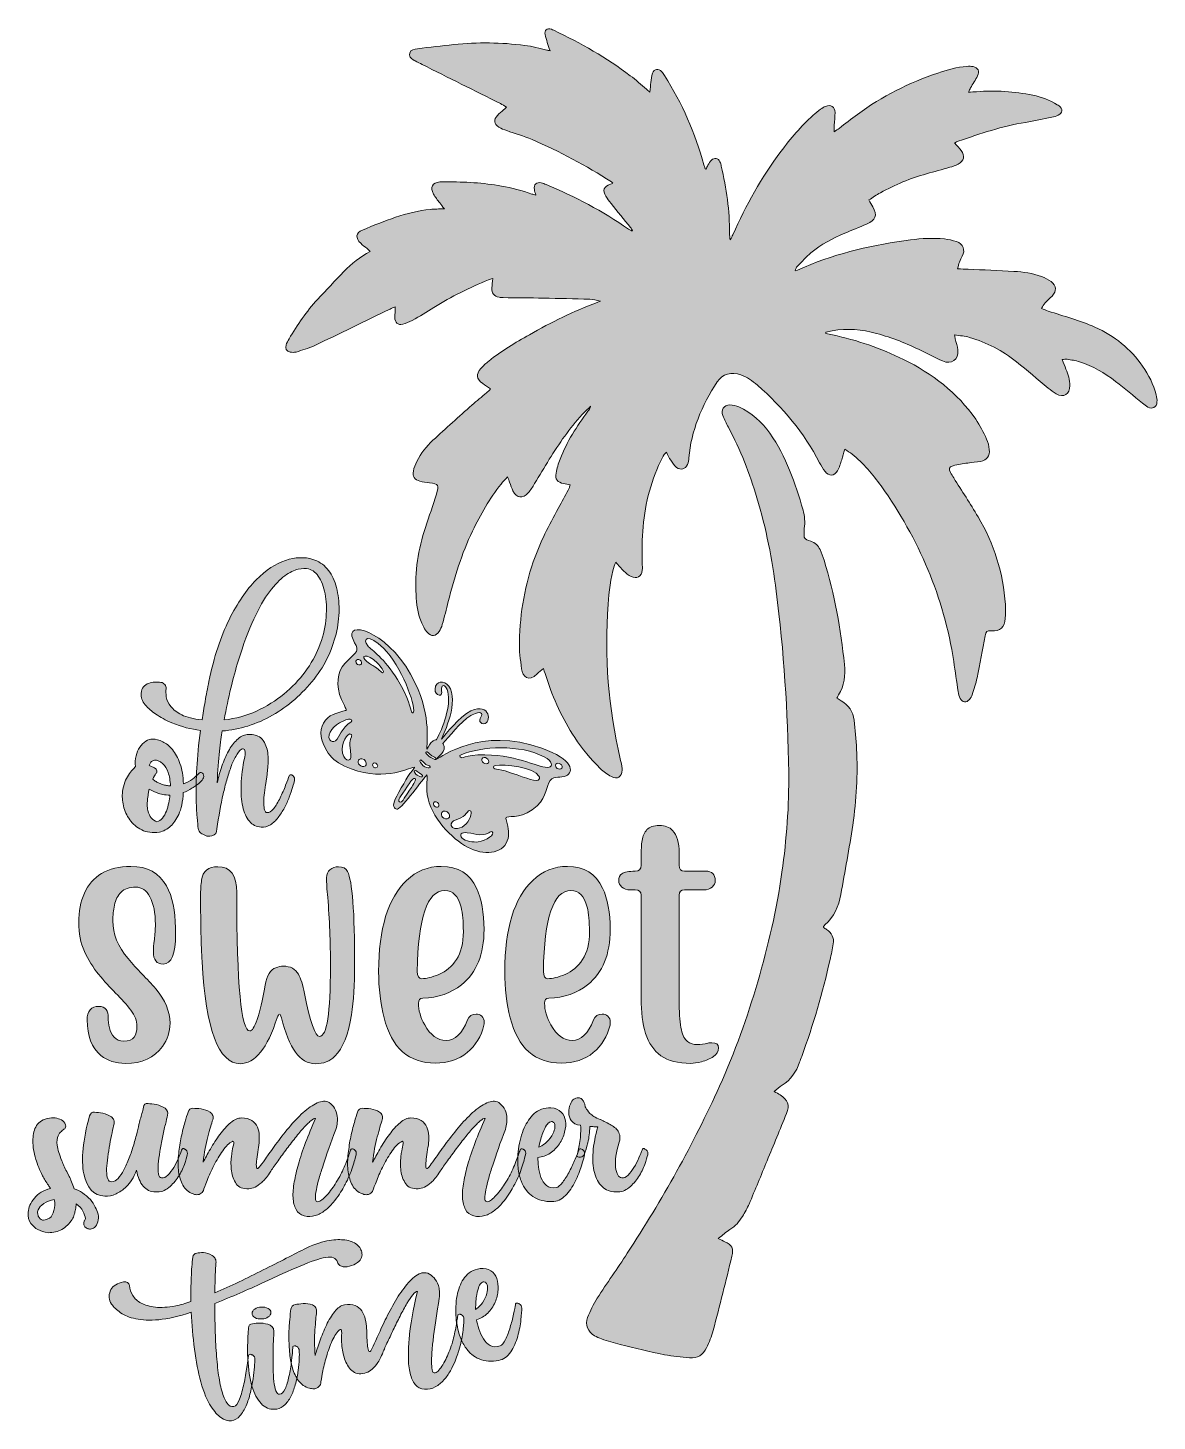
# Model space of a CAD drawing. Header units: inches. Extents: x 0.78 to 5.22, y -5.93 to -0.45.
import ezdxf

# ---------------------------------------------------------------- set-up
doc = ezdxf.new("R2010")
doc.units = ezdxf.units.IN
doc.header["$MEASUREMENT"] = 0
doc.layers.add('Layer 1', color=7, linetype='Continuous')

# ---------------------------------------------------------------- blocks, each defined once
blk = doc.blocks.new('block 3')
at = {"layer": 'Layer 1', "true_color": 0xc59e73}
h = blk.add_hatch(color=33, dxfattribs=at)
h.dxf.hatch_style = 2
edge = h.paths.add_edge_path()
edge.add_spline(control_points=[(2.2964, -3.3608), (2.2686, -3.3651), (2.1659, -3.4236), (2.021, -3.3565), (1.9879, -3.3412), (1.9658, -3.3209), (1.9513, -3.2968), (1.9284, -3.2588), (1.9208, -3.2185), (1.9385, -3.1875), (1.9588, -3.1522), (1.9902, -3.1488), (2.0237, -3.1384), (2.0334, -3.1354), (2.0277, -3.1354), (2.0096, -3.095), (1.9857, -3.0415), (1.9925, -2.9845), (2.0231, -2.9535), (2.075, -2.9009), (2.0781, -2.9063), (2.0613, -2.8717), (2.0575, -2.8641), (2.0521, -2.8551), (2.0503, -2.846), (2.0375, -2.7823), (2.208, -2.8362), (2.2994, -3.0299), (2.3642, -3.167), (2.343, -3.2693), (2.3455, -3.2895), (2.3523, -3.2797), (2.3556, -3.2662), (2.3695, -3.257), (2.3776, -3.2515), (2.3816, -3.2551), (2.3835, -3.2518), (2.4063, -3.2098), (2.4419, -3.1176), (2.4273, -3.0641), (2.4203, -3.0382), (2.4078, -3.0358), (2.404, -3.0456), (2.4016, -3.0515), (2.403, -3.0577), (2.4033, -3.0675), (2.4039, -3.091), (2.368, -3.0729), (2.3793, -3.0429), (2.3886, -3.018), (2.4228, -3.0205), (2.4377, -3.0531), (2.4686, -3.121), (2.4024, -3.2478), (2.4027, -3.2502), (2.4201, -3.2316), (2.4716, -3.1623), (2.5184, -3.1398), (2.5944, -3.1032), (2.6016, -3.1908), (2.5679, -3.1899), (2.5589, -3.1897), (2.5524, -3.183), (2.5531, -3.1755), (2.5538, -3.1674), (2.5606, -3.1617), (2.5606, -3.1541), (2.5606, -3.1386), (2.5304, -3.1501), (2.5174, -3.1578), (2.4767, -3.1822), (2.4307, -3.2443), (2.4081, -3.2682), (2.4083, -3.2686), (2.4084, -3.2691), (2.4087, -3.2695), (2.4262, -3.299), (2.3868, -3.3184), (2.3832, -3.3295), (2.4032, -3.3212), (2.5558, -3.1997), (2.7974, -3.2864), (2.921, -3.3307), (2.9237, -3.3794), (2.8925, -3.395), (2.8717, -3.4053), (2.8462, -3.3921), (2.8299, -3.413), (2.813, -3.4346), (2.8174, -3.4747), (2.7789, -3.5124), (2.7255, -3.5645), (2.6743, -3.5513), (2.6601, -3.5567), (2.654, -3.5591), (2.6559, -3.5644), (2.6579, -3.5714), (2.666, -3.5996), (2.6702, -3.6269), (2.6614, -3.6506), (2.6422, -3.7026), (2.5682, -3.709), (2.5049, -3.675), (2.4456, -3.6431), (2.3592, -3.5584), (2.3467, -3.4676), (2.3411, -3.4275), (2.3492, -3.4048), (2.3455, -3.3909), (2.3317, -3.4038), (2.2498, -3.52), (2.2296, -3.5253), (2.2218, -3.5273), (2.2086, -3.5194), (2.2173, -3.4946), (2.2224, -3.4801), (2.2653, -3.4049), (2.276, -3.3897), (2.2851, -3.3767), (2.2792, -3.3866), (2.2965, -3.3615), (2.2966, -3.3614), (2.2965, -3.3612), (2.2964, -3.3608)], knot_values=[0, 0, 0, 0, 1, 1, 1, 2, 2, 2, 3, 3, 3, 4, 4, 4, 5, 5, 5, 6, 6, 6, 7, 7, 7, 8, 8, 8, 9, 9, 9, 10, 10, 10, 11, 11, 11, 12, 12, 12, 13, 13, 13, 14, 14, 14, 15, 15, 15, 16, 16, 16, 17, 17, 17, 18, 18, 18, 19, 19, 19, 20, 20, 20, 21, 21, 21, 22, 22, 22, 23, 23, 23, 24, 24, 24, 25, 25, 25, 26, 26, 26, 27, 27, 27, 28, 28, 28, 29, 29, 29, 30, 30, 30, 31, 31, 31, 32, 32, 32, 33, 33, 33, 34, 34, 34, 35, 35, 35, 36, 36, 36, 37, 37, 37, 38, 38, 38, 39, 39, 39, 40, 40, 40, 41, 41, 41, 41], degree=3, periodic=1)
edge = h.paths.add_edge_path()
edge.add_spline(control_points=[(2.8066, -3.3203), (2.7133, -3.2702), (2.5577, -3.2783), (2.4795, -3.3121), (2.4756, -3.3137), (2.4733, -3.3162), (2.4763, -3.3203), (2.4846, -3.3317), (2.4883, -3.3106), (2.5736, -3.312), (2.7102, -3.3142), (2.7908, -3.3674), (2.8253, -3.3608), (2.8409, -3.3578), (2.8394, -3.3379), (2.8066, -3.3203)], knot_values=[0, 0, 0, 0, 1, 1, 1, 2, 2, 2, 3, 3, 3, 4, 4, 4, 5, 5, 5, 5], degree=3, periodic=1)
edge = h.paths.add_edge_path()
edge.add_spline(control_points=[(2.1131, -2.8839), (2.1276, -2.9006), (2.1783, -2.9326), (2.2299, -3.0163), (2.2767, -3.0922), (2.279, -3.1303), (2.2852, -3.1438), (2.2869, -3.1476), (2.2918, -3.1483), (2.2927, -3.1449), (2.3008, -3.1146), (2.2449, -2.9636), (2.1753, -2.8936), (2.1149, -2.8329), (2.0886, -2.8555), (2.1131, -2.8839)], knot_values=[0, 0, 0, 0, 1, 1, 1, 2, 2, 2, 3, 3, 3, 4, 4, 4, 5, 5, 5, 5], degree=3, periodic=1)
edge = h.paths.add_edge_path()
edge.add_spline(control_points=[(2.6131, -3.3538), (2.6032, -3.3557), (2.6059, -3.3644), (2.6125, -3.3669), (2.62, -3.3698), (2.6342, -3.3699), (2.6529, -3.3757), (2.7218, -3.397), (2.7664, -3.4195), (2.782, -3.4113), (2.7878, -3.4083), (2.7892, -3.4024), (2.7857, -3.3956), (2.768, -3.3613), (2.6493, -3.347), (2.6131, -3.3538)], knot_values=[0, 0, 0, 0, 1, 1, 1, 2, 2, 2, 3, 3, 3, 4, 4, 4, 5, 5, 5, 5], degree=3, periodic=1)
edge = h.paths.add_edge_path()
edge.add_spline(control_points=[(1.9639, -3.2534), (1.9682, -3.2604), (1.9767, -3.2634), (1.9854, -3.2566), (2.0048, -3.2415), (2.0078, -3.2067), (2.0475, -3.1819), (2.0536, -3.1781), (2.0471, -3.1685), (2.0366, -3.1718), (2.0205, -3.177), (2.0189, -3.1786), (2.0125, -3.1812), (1.9827, -3.1934), (1.9485, -3.2286), (1.9639, -3.2534)], knot_values=[0, 0, 0, 0, 1, 1, 1, 2, 2, 2, 3, 3, 3, 4, 4, 4, 5, 5, 5, 5], degree=3, periodic=1)
edge = h.paths.add_edge_path()
edge.add_spline(control_points=[(2.5463, -3.6543), (2.58, -3.6502), (2.6148, -3.6238), (2.6012, -3.6147), (2.5925, -3.6088), (2.592, -3.6278), (2.5533, -3.6261), (2.536, -3.6253), (2.5233, -3.6213), (2.504, -3.6185), (2.4811, -3.6152), (2.4714, -3.6279), (2.4826, -3.6391), (2.4966, -3.6531), (2.5289, -3.6565), (2.5463, -3.6543)], knot_values=[0, 0, 0, 0, 1, 1, 1, 2, 2, 2, 3, 3, 3, 4, 4, 4, 5, 5, 5, 5], degree=3, periodic=1)
edge = h.paths.add_edge_path()
edge.add_spline(control_points=[(2.512, -3.5668), (2.5171, -3.5565), (2.5192, -3.5396), (2.5189, -3.537), (2.5182, -3.5323), (2.5121, -3.5295), (2.5081, -3.5334), (2.5033, -3.538), (2.4974, -3.5478), (2.4877, -3.5546), (2.4758, -3.5629), (2.4633, -3.5651), (2.4497, -3.5722), (2.442, -3.5762), (2.4342, -3.5883), (2.4456, -3.5973), (2.4564, -3.6057), (2.4742, -3.6011), (2.4834, -3.5959), (2.4952, -3.5892), (2.506, -3.5785), (2.512, -3.5668)], knot_values=[0, 0, 0, 0, 1, 1, 1, 2, 2, 2, 3, 3, 3, 4, 4, 4, 5, 5, 5, 6, 6, 6, 7, 7, 7, 7], degree=3, periodic=1)
edge = h.paths.add_edge_path()
edge.add_spline(control_points=[(2.0434, -3.3294), (2.0455, -3.3253), (2.0471, -3.3216), (2.0465, -3.3134), (2.0423, -3.2624), (2.0385, -3.2714), (2.0486, -3.2415), (2.0491, -3.2399), (2.0497, -3.2384), (2.0498, -3.2368), (2.0501, -3.2332), (2.0462, -3.2298), (2.0423, -3.2303), (2.0266, -3.2324), (2.0001, -3.2846), (2.0187, -3.319), (2.0257, -3.3319), (2.0344, -3.3351), (2.0401, -3.3319), (2.0415, -3.3311), (2.0425, -3.33), (2.0434, -3.3294)], knot_values=[0, 0, 0, 0, 1, 1, 1, 2, 2, 2, 3, 3, 3, 4, 4, 4, 5, 5, 5, 6, 6, 6, 7, 7, 7, 7], degree=3, periodic=1)
edge = h.paths.add_edge_path()
edge.add_spline(control_points=[(2.2592, -3.4494), (2.2592, -3.4494), (2.2592, -3.4494), (2.2592, -3.4494), (2.2334, -3.4885), (2.2303, -3.4914), (2.2378, -3.4965), (2.2456, -3.5017), (2.2492, -3.4935), (2.2562, -3.483), (2.2907, -3.4316), (2.2968, -3.4229), (2.3003, -3.4093), (2.3012, -3.4055), (2.2956, -3.4013), (2.2902, -3.4074), (2.2763, -3.4232), (2.2813, -3.4168), (2.2592, -3.4494)], knot_values=[0, 0, 0, 0, 1, 1, 1, 2, 2, 2, 3, 3, 3, 4, 4, 4, 5, 5, 5, 6, 6, 6, 6], degree=3, periodic=1)
edge = h.paths.add_edge_path()
edge.add_spline(control_points=[(2.1091, -2.9456), (2.1446, -2.9723), (2.129, -2.9538), (2.1663, -2.9875), (2.1707, -2.9914), (2.1805, -2.9914), (2.1696, -2.9748), (2.1642, -2.9667), (2.1579, -2.959), (2.1508, -2.9518), (2.1068, -2.9077), (2.0799, -2.9236), (2.1091, -2.9456)], knot_values=[0, 0, 0, 0, 1, 1, 1, 2, 2, 2, 3, 3, 3, 4, 4, 4, 4], degree=3, periodic=1)
edge = h.paths.add_edge_path()
edge.add_spline(control_points=[(2.1069, -3.3516), (2.1095, -3.343), (2.1027, -3.329), (2.0898, -3.3278), (2.0721, -3.3263), (2.0698, -3.3473), (2.0849, -3.3556), (2.0926, -3.3599), (2.1047, -3.3593), (2.1069, -3.3516)], knot_values=[0, 0, 0, 0, 1, 1, 1, 2, 2, 2, 3, 3, 3, 3], degree=3, periodic=1)
edge = h.paths.add_edge_path()
edge.add_spline(control_points=[(2.434, -3.5569), (2.4365, -3.5483), (2.4297, -3.5343), (2.4169, -3.5332), (2.3991, -3.5316), (2.3968, -3.5527), (2.4119, -3.561), (2.4196, -3.5652), (2.4317, -3.5647), (2.434, -3.5569)], knot_values=[0, 0, 0, 0, 1, 1, 1, 2, 2, 2, 3, 3, 3, 3], degree=3, periodic=1)
edge = h.paths.add_edge_path()
edge.add_spline(control_points=[(2.5679, -3.3442), (2.5745, -3.3488), (2.5835, -3.3484), (2.5872, -3.3436), (2.591, -3.3386), (2.5857, -3.33), (2.5804, -3.3261), (2.5657, -3.3152), (2.5518, -3.3328), (2.5679, -3.3442)], knot_values=[0, 0, 0, 0, 1, 1, 1, 2, 2, 2, 3, 3, 3, 3], degree=3, periodic=1)
edge = h.paths.add_edge_path()
edge.add_spline(control_points=[(2.3581, -3.3592), (2.3574, -3.3557), (2.354, -3.3545), (2.3502, -3.3536), (2.3363, -3.3506), (2.331, -3.3384), (2.3246, -3.3339), (2.3198, -3.3306), (2.3142, -3.3329), (2.3197, -3.3426), (2.3312, -3.3629), (2.36, -3.3683), (2.3581, -3.3592)], knot_values=[0, 0, 0, 0, 1, 1, 1, 2, 2, 2, 3, 3, 3, 4, 4, 4, 4], degree=3, periodic=1)
edge = h.paths.add_edge_path()
edge.add_spline(control_points=[(2.8523, -3.3491), (2.8491, -3.3537), (2.8519, -3.3617), (2.8579, -3.3659), (2.8625, -3.369), (2.8722, -3.3704), (2.8756, -3.3651), (2.8787, -3.3601), (2.8765, -3.3527), (2.8702, -3.3483), (2.8639, -3.3439), (2.8556, -3.3442), (2.8523, -3.3491)], knot_values=[0, 0, 0, 0, 1, 1, 1, 2, 2, 2, 3, 3, 3, 4, 4, 4, 4], degree=3, periodic=1)
edge = h.paths.add_edge_path()
edge.add_spline(control_points=[(2.379, -3.3301), (2.3824, -3.3291), (2.3819, -3.3244), (2.3749, -3.3217), (2.3585, -3.3153), (2.3527, -3.3036), (2.346, -3.3008), (2.342, -3.2992), (2.339, -3.3018), (2.3434, -3.3083), (2.3472, -3.3139), (2.3727, -3.3321), (2.379, -3.3301)], knot_values=[0, 0, 0, 0, 1, 1, 1, 2, 2, 2, 3, 3, 3, 4, 4, 4, 4], degree=3, periodic=1)
edge = h.paths.add_edge_path()
edge.add_spline(control_points=[(2.0828, -2.9396), (2.081, -2.939), (2.0793, -2.9381), (2.0776, -2.9378), (2.0703, -2.9364), (2.0633, -2.9412), (2.0668, -2.9502), (2.0691, -2.9561), (2.0758, -2.96), (2.0814, -2.9588), (2.0828, -2.9585), (2.0841, -2.9577), (2.0854, -2.9571), (2.0907, -2.9547), (2.0897, -2.9447), (2.0828, -2.9396)], knot_values=[0, 0, 0, 0, 1, 1, 1, 2, 2, 2, 3, 3, 3, 4, 4, 4, 5, 5, 5, 5], degree=3, periodic=1)
edge = h.paths.add_edge_path()
edge.add_spline(control_points=[(2.3219, -3.3992), (2.3298, -3.4008), (2.3311, -3.394), (2.3235, -3.3897), (2.3098, -3.3821), (2.3028, -3.3704), (2.2971, -3.3746), (2.2906, -3.3794), (2.3089, -3.3965), (2.3219, -3.3992)], knot_values=[0, 0, 0, 0, 1, 1, 1, 2, 2, 2, 3, 3, 3, 3], degree=3, periodic=1)
edge = h.paths.add_edge_path()
edge.add_spline(control_points=[(2.3928, -3.5126), (2.3943, -3.5074), (2.3896, -3.4985), (2.3818, -3.4968), (2.3765, -3.4957), (2.3721, -3.4978), (2.371, -3.5018), (2.3677, -3.5144), (2.3895, -3.5246), (2.3928, -3.5126)], knot_values=[0, 0, 0, 0, 1, 1, 1, 2, 2, 2, 3, 3, 3, 3], degree=3, periodic=1)
edge = h.paths.add_edge_path()
edge.add_spline(control_points=[(2.1335, -3.3577), (2.1358, -3.3613), (2.1395, -3.3635), (2.1434, -3.3635), (2.1542, -3.3636), (2.1549, -3.3497), (2.1442, -3.3451), (2.1355, -3.3414), (2.1278, -3.3485), (2.1335, -3.3577)], knot_values=[0, 0, 0, 0, 1, 1, 1, 2, 2, 2, 3, 3, 3, 3], degree=3, periodic=1)
at = {"layer": 'Layer 1', "lineweight": 0}
for points, knots in [([(2.2964, -3.3608), (2.2686, -3.3651), (2.1659, -3.4236), (2.021, -3.3565), (1.9879, -3.3412), (1.9658, -3.3209), (1.9513, -3.2968), (1.9284, -3.2588), (1.9208, -3.2185), (1.9385, -3.1875), (1.9588, -3.1522), (1.9902, -3.1488), (2.0237, -3.1384), (2.0334, -3.1354), (2.0277, -3.1354), (2.0096, -3.095), (1.9857, -3.0415), (1.9925, -2.9845), (2.0231, -2.9535), (2.075, -2.9009), (2.0781, -2.9063), (2.0613, -2.8717), (2.0575, -2.8641), (2.0521, -2.8551), (2.0503, -2.846), (2.0375, -2.7823), (2.208, -2.8362), (2.2994, -3.0299), (2.3642, -3.167), (2.343, -3.2693), (2.3455, -3.2895), (2.3523, -3.2797), (2.3556, -3.2662), (2.3695, -3.257), (2.3776, -3.2515), (2.3816, -3.2551), (2.3835, -3.2518), (2.4063, -3.2098), (2.4419, -3.1176), (2.4273, -3.0641), (2.4203, -3.0382), (2.4078, -3.0358), (2.404, -3.0456), (2.4016, -3.0515), (2.403, -3.0577), (2.4033, -3.0675), (2.4039, -3.091), (2.368, -3.0729), (2.3793, -3.0429), (2.3886, -3.018), (2.4228, -3.0205), (2.4377, -3.0531), (2.4686, -3.121), (2.4024, -3.2478), (2.4027, -3.2502), (2.4201, -3.2316), (2.4716, -3.1623), (2.5184, -3.1398), (2.5944, -3.1032), (2.6016, -3.1908), (2.5679, -3.1899), (2.5589, -3.1897), (2.5524, -3.183), (2.5531, -3.1755), (2.5538, -3.1674), (2.5606, -3.1617), (2.5606, -3.1541), (2.5606, -3.1386), (2.5304, -3.1501), (2.5174, -3.1578), (2.4767, -3.1822), (2.4307, -3.2443), (2.4081, -3.2682), (2.4083, -3.2686), (2.4084, -3.2691), (2.4087, -3.2695), (2.4262, -3.299), (2.3868, -3.3184), (2.3832, -3.3295), (2.4032, -3.3212), (2.5558, -3.1997), (2.7974, -3.2864), (2.921, -3.3307), (2.9237, -3.3794), (2.8925, -3.395), (2.8717, -3.4053), (2.8462, -3.3921), (2.8299, -3.413), (2.813, -3.4346), (2.8174, -3.4747), (2.7789, -3.5124), (2.7255, -3.5645), (2.6743, -3.5513), (2.6601, -3.5567), (2.654, -3.5591), (2.6559, -3.5644), (2.6579, -3.5714), (2.666, -3.5996), (2.6702, -3.6269), (2.6614, -3.6506), (2.6422, -3.7026), (2.5682, -3.709), (2.5049, -3.675), (2.4456, -3.6431), (2.3592, -3.5584), (2.3467, -3.4676), (2.3411, -3.4275), (2.3492, -3.4048), (2.3455, -3.3909), (2.3317, -3.4038), (2.2498, -3.52), (2.2296, -3.5253), (2.2218, -3.5273), (2.2086, -3.5194), (2.2173, -3.4946), (2.2224, -3.4801), (2.2653, -3.4049), (2.276, -3.3897), (2.2851, -3.3767), (2.2792, -3.3866), (2.2965, -3.3615), (2.2966, -3.3614), (2.2965, -3.3612), (2.2964, -3.3608)], [0, 0, 0, 0, 1, 1, 1, 2, 2, 2, 3, 3, 3, 4, 4, 4, 5, 5, 5, 6, 6, 6, 7, 7, 7, 8, 8, 8, 9, 9, 9, 10, 10, 10, 11, 11, 11, 12, 12, 12, 13, 13, 13, 14, 14, 14, 15, 15, 15, 16, 16, 16, 17, 17, 17, 18, 18, 18, 19, 19, 19, 20, 20, 20, 21, 21, 21, 22, 22, 22, 23, 23, 23, 24, 24, 24, 25, 25, 25, 26, 26, 26, 27, 27, 27, 28, 28, 28, 29, 29, 29, 30, 30, 30, 31, 31, 31, 32, 32, 32, 33, 33, 33, 34, 34, 34, 35, 35, 35, 36, 36, 36, 37, 37, 37, 38, 38, 38, 39, 39, 39, 40, 40, 40, 41, 41, 41, 41]), ([(2.1131, -2.8839), (2.1276, -2.9006), (2.1783, -2.9326), (2.2299, -3.0163), (2.2767, -3.0922), (2.279, -3.1303), (2.2852, -3.1438), (2.2869, -3.1476), (2.2918, -3.1483), (2.2927, -3.1449), (2.3008, -3.1146), (2.2449, -2.9636), (2.1753, -2.8936), (2.1149, -2.8329), (2.0886, -2.8555), (2.1131, -2.8839)], [0, 0, 0, 0, 1, 1, 1, 2, 2, 2, 3, 3, 3, 4, 4, 4, 5, 5, 5, 5]), ([(2.0828, -2.9396), (2.081, -2.939), (2.0793, -2.9381), (2.0776, -2.9378), (2.0703, -2.9364), (2.0633, -2.9412), (2.0668, -2.9502), (2.0691, -2.9561), (2.0758, -2.96), (2.0814, -2.9588), (2.0828, -2.9585), (2.0841, -2.9577), (2.0854, -2.9571), (2.0907, -2.9547), (2.0897, -2.9447), (2.0828, -2.9396)], [0, 0, 0, 0, 1, 1, 1, 2, 2, 2, 3, 3, 3, 4, 4, 4, 5, 5, 5, 5]), ([(2.1091, -2.9456), (2.1446, -2.9723), (2.129, -2.9538), (2.1663, -2.9875), (2.1707, -2.9914), (2.1805, -2.9914), (2.1696, -2.9748), (2.1642, -2.9667), (2.1579, -2.959), (2.1508, -2.9518), (2.1068, -2.9077), (2.0799, -2.9236), (2.1091, -2.9456)], [0, 0, 0, 0, 1, 1, 1, 2, 2, 2, 3, 3, 3, 4, 4, 4, 4]), ([(1.9639, -3.2534), (1.9682, -3.2604), (1.9767, -3.2634), (1.9854, -3.2566), (2.0048, -3.2415), (2.0078, -3.2067), (2.0475, -3.1819), (2.0536, -3.1781), (2.0471, -3.1685), (2.0366, -3.1718), (2.0205, -3.177), (2.0189, -3.1786), (2.0125, -3.1812), (1.9827, -3.1934), (1.9485, -3.2286), (1.9639, -3.2534)], [0, 0, 0, 0, 1, 1, 1, 2, 2, 2, 3, 3, 3, 4, 4, 4, 5, 5, 5, 5]), ([(2.0434, -3.3294), (2.0455, -3.3253), (2.0471, -3.3216), (2.0465, -3.3134), (2.0423, -3.2624), (2.0385, -3.2714), (2.0486, -3.2415), (2.0491, -3.2399), (2.0497, -3.2384), (2.0498, -3.2368), (2.0501, -3.2332), (2.0462, -3.2298), (2.0423, -3.2303), (2.0266, -3.2324), (2.0001, -3.2846), (2.0187, -3.319), (2.0257, -3.3319), (2.0344, -3.3351), (2.0401, -3.3319), (2.0415, -3.3311), (2.0425, -3.33), (2.0434, -3.3294)], [0, 0, 0, 0, 1, 1, 1, 2, 2, 2, 3, 3, 3, 4, 4, 4, 5, 5, 5, 6, 6, 6, 7, 7, 7, 7]), ([(2.8066, -3.3203), (2.7133, -3.2702), (2.5577, -3.2783), (2.4795, -3.3121), (2.4756, -3.3137), (2.4733, -3.3162), (2.4763, -3.3203), (2.4846, -3.3317), (2.4883, -3.3106), (2.5736, -3.312), (2.7102, -3.3142), (2.7908, -3.3674), (2.8253, -3.3608), (2.8409, -3.3578), (2.8394, -3.3379), (2.8066, -3.3203)], [0, 0, 0, 0, 1, 1, 1, 2, 2, 2, 3, 3, 3, 4, 4, 4, 5, 5, 5, 5]), ([(2.1069, -3.3516), (2.1095, -3.343), (2.1027, -3.329), (2.0898, -3.3278), (2.0721, -3.3263), (2.0698, -3.3473), (2.0849, -3.3556), (2.0926, -3.3599), (2.1047, -3.3593), (2.1069, -3.3516)], [0, 0, 0, 0, 1, 1, 1, 2, 2, 2, 3, 3, 3, 3]), ([(2.3581, -3.3592), (2.3574, -3.3557), (2.354, -3.3545), (2.3502, -3.3536), (2.3363, -3.3506), (2.331, -3.3384), (2.3246, -3.3339), (2.3198, -3.3306), (2.3142, -3.3329), (2.3197, -3.3426), (2.3312, -3.3629), (2.36, -3.3683), (2.3581, -3.3592)], [0, 0, 0, 0, 1, 1, 1, 2, 2, 2, 3, 3, 3, 4, 4, 4, 4]), ([(2.379, -3.3301), (2.3824, -3.3291), (2.3819, -3.3244), (2.3749, -3.3217), (2.3585, -3.3153), (2.3527, -3.3036), (2.346, -3.3008), (2.342, -3.2992), (2.339, -3.3018), (2.3434, -3.3083), (2.3472, -3.3139), (2.3727, -3.3321), (2.379, -3.3301)], [0, 0, 0, 0, 1, 1, 1, 2, 2, 2, 3, 3, 3, 4, 4, 4, 4]), ([(2.5679, -3.3442), (2.5745, -3.3488), (2.5835, -3.3484), (2.5872, -3.3436), (2.591, -3.3386), (2.5857, -3.33), (2.5804, -3.3261), (2.5657, -3.3152), (2.5518, -3.3328), (2.5679, -3.3442)], [0, 0, 0, 0, 1, 1, 1, 2, 2, 2, 3, 3, 3, 3]), ([(2.1335, -3.3577), (2.1358, -3.3613), (2.1395, -3.3635), (2.1434, -3.3635), (2.1542, -3.3636), (2.1549, -3.3497), (2.1442, -3.3451), (2.1355, -3.3414), (2.1278, -3.3485), (2.1335, -3.3577)], [0, 0, 0, 0, 1, 1, 1, 2, 2, 2, 3, 3, 3, 3]), ([(2.3219, -3.3992), (2.3298, -3.4008), (2.3311, -3.394), (2.3235, -3.3897), (2.3098, -3.3821), (2.3028, -3.3704), (2.2971, -3.3746), (2.2906, -3.3794), (2.3089, -3.3965), (2.3219, -3.3992)], [0, 0, 0, 0, 1, 1, 1, 2, 2, 2, 3, 3, 3, 3]), ([(2.6131, -3.3538), (2.6032, -3.3557), (2.6059, -3.3644), (2.6125, -3.3669), (2.62, -3.3698), (2.6342, -3.3699), (2.6529, -3.3757), (2.7218, -3.397), (2.7664, -3.4195), (2.782, -3.4113), (2.7878, -3.4083), (2.7892, -3.4024), (2.7857, -3.3956), (2.768, -3.3613), (2.6493, -3.347), (2.6131, -3.3538)], [0, 0, 0, 0, 1, 1, 1, 2, 2, 2, 3, 3, 3, 4, 4, 4, 5, 5, 5, 5]), ([(2.8523, -3.3491), (2.8491, -3.3537), (2.8519, -3.3617), (2.8579, -3.3659), (2.8625, -3.369), (2.8722, -3.3704), (2.8756, -3.3651), (2.8787, -3.3601), (2.8765, -3.3527), (2.8702, -3.3483), (2.8639, -3.3439), (2.8556, -3.3442), (2.8523, -3.3491)], [0, 0, 0, 0, 1, 1, 1, 2, 2, 2, 3, 3, 3, 4, 4, 4, 4]), ([(2.2592, -3.4494), (2.2592, -3.4494), (2.2592, -3.4494), (2.2592, -3.4494), (2.2334, -3.4885), (2.2303, -3.4914), (2.2378, -3.4965), (2.2456, -3.5017), (2.2492, -3.4935), (2.2562, -3.483), (2.2907, -3.4316), (2.2968, -3.4229), (2.3003, -3.4093), (2.3012, -3.4055), (2.2956, -3.4013), (2.2902, -3.4074), (2.2763, -3.4232), (2.2813, -3.4168), (2.2592, -3.4494)], [0, 0, 0, 0, 1, 1, 1, 2, 2, 2, 3, 3, 3, 4, 4, 4, 5, 5, 5, 6, 6, 6, 6]), ([(2.3928, -3.5126), (2.3943, -3.5074), (2.3896, -3.4985), (2.3818, -3.4968), (2.3765, -3.4957), (2.3721, -3.4978), (2.371, -3.5018), (2.3677, -3.5144), (2.3895, -3.5246), (2.3928, -3.5126)], [0, 0, 0, 0, 1, 1, 1, 2, 2, 2, 3, 3, 3, 3]), ([(2.434, -3.5569), (2.4365, -3.5483), (2.4297, -3.5343), (2.4169, -3.5332), (2.3991, -3.5316), (2.3968, -3.5527), (2.4119, -3.561), (2.4196, -3.5652), (2.4317, -3.5647), (2.434, -3.5569)], [0, 0, 0, 0, 1, 1, 1, 2, 2, 2, 3, 3, 3, 3]), ([(2.512, -3.5668), (2.5171, -3.5565), (2.5192, -3.5396), (2.5189, -3.537), (2.5182, -3.5323), (2.5121, -3.5295), (2.5081, -3.5334), (2.5033, -3.538), (2.4974, -3.5478), (2.4877, -3.5546), (2.4758, -3.5629), (2.4633, -3.5651), (2.4497, -3.5722), (2.442, -3.5762), (2.4342, -3.5883), (2.4456, -3.5973), (2.4564, -3.6057), (2.4742, -3.6011), (2.4834, -3.5959), (2.4952, -3.5892), (2.506, -3.5785), (2.512, -3.5668)], [0, 0, 0, 0, 1, 1, 1, 2, 2, 2, 3, 3, 3, 4, 4, 4, 5, 5, 5, 6, 6, 6, 7, 7, 7, 7]), ([(2.5463, -3.6543), (2.58, -3.6502), (2.6148, -3.6238), (2.6012, -3.6147), (2.5925, -3.6088), (2.592, -3.6278), (2.5533, -3.6261), (2.536, -3.6253), (2.5233, -3.6213), (2.504, -3.6185), (2.4811, -3.6152), (2.4714, -3.6279), (2.4826, -3.6391), (2.4966, -3.6531), (2.5289, -3.6565), (2.5463, -3.6543)], [0, 0, 0, 0, 1, 1, 1, 2, 2, 2, 3, 3, 3, 4, 4, 4, 5, 5, 5, 5])]:
    blk.add_open_spline(points, degree=3, knots=knots, dxfattribs=at)
blk = doc.blocks.new('block 2')
at = {"layer": 'Layer 1'}
blk.add_blockref('block 3', (0, 0), dxfattribs=at)
blk = doc.blocks.new('block 4')
at = {"layer": 'Layer 1', "true_color": 0xc59e73}
h = blk.add_hatch(color=33, dxfattribs=at)
h.dxf.hatch_style = 2
edge = h.paths.add_edge_path()
edge.add_spline(control_points=[(3.9573, -3.0895), (3.9635, -3.0937), (3.9683, -3.0973), (3.9735, -3.1003), (4.0033, -3.117), (4.0207, -3.1425), (4.0245, -3.1762), (4.0288, -3.2137), (4.0327, -3.2514), (4.0345, -3.2891), (4.0393, -3.3892), (4.034, -3.4891), (4.0193, -3.5881), (4.0056, -3.6796), (3.9888, -3.7706), (3.9723, -3.8617), (3.964, -3.9078), (3.9462, -3.9497), (3.9089, -3.9809), (3.9069, -3.9826), (3.9055, -3.985), (3.9039, -3.9871), (3.9036, -3.9876), (3.9038, -3.9884), (3.9037, -3.9906), (3.9074, -3.993), (3.9116, -3.996), (3.9161, -3.9988), (3.9373, -4.012), (3.9462, -4.0315), (3.9428, -4.0557), (3.9398, -4.0764), (3.9348, -4.0968), (3.9301, -4.1172), (3.9008, -4.2464), (3.8645, -4.3736), (3.8186, -4.4979), (3.8158, -4.5055), (3.8128, -4.5131), (3.8101, -4.5207), (3.7972, -4.5582), (3.7763, -4.5895), (3.7419, -4.611), (3.7314, -4.6176), (3.722, -4.6262), (3.7102, -4.6353), (3.7198, -4.6409), (3.7268, -4.6448), (3.7335, -4.6489), (3.7651, -4.6684), (3.7722, -4.6882), (3.7585, -4.7224), (3.7335, -4.7843), (3.7081, -4.8461), (3.6826, -4.9079), (3.6592, -4.9647), (3.6359, -5.0215), (3.6117, -5.078), (3.6046, -5.0946), (3.5954, -5.1106), (3.5861, -5.1262), (3.5735, -5.1472), (3.5576, -5.1651), (3.5362, -5.1783), (3.521, -5.1878), (3.5075, -5.2003), (3.4906, -5.2136), (3.5012, -5.2187), (3.5087, -5.2223), (3.5162, -5.2259), (3.5448, -5.2395), (3.5517, -5.2521), (3.5443, -5.2823), (3.5203, -5.38), (3.4962, -5.4777), (3.4709, -5.5751), (3.4648, -5.5984), (3.4547, -5.6209), (3.4445, -5.6428), (3.4316, -5.6706), (3.4086, -5.6849), (3.3776, -5.6821), (3.3447, -5.6791), (3.3115, -5.6766), (3.2792, -5.67), (3.221, -5.6583), (3.1632, -5.6442), (3.1055, -5.6301), (3.0806, -5.624), (3.0562, -5.616), (3.0318, -5.6081), (3.0223, -5.605), (3.013, -5.6004), (3.0044, -5.5953), (2.9778, -5.5794), (2.9662, -5.5531), (2.9772, -5.5242), (2.9872, -5.4979), (2.9997, -5.4721), (3.0149, -5.4484), (3.0531, -5.3887), (3.0942, -5.3309), (3.1329, -5.2715), (3.2695, -5.0612), (3.3927, -4.8435), (3.4959, -4.6146), (3.5559, -4.4813), (3.6048, -4.3442), (3.6457, -4.204), (3.687, -4.0625), (3.7208, -3.9193), (3.741, -3.7731), (3.759, -3.6431), (3.7695, -3.5125), (3.7674, -3.3813), (3.7636, -3.1429), (3.7488, -2.9051), (3.7184, -2.6686), (3.7025, -2.5445), (3.6788, -2.422), (3.6426, -2.3021), (3.6136, -2.2062), (3.5786, -2.1128), (3.5303, -2.0246), (3.5222, -2.0099), (3.5146, -1.9947), (3.5087, -1.9789), (3.5, -1.9558), (3.5118, -1.9376), (3.5364, -1.9371), (3.5481, -1.9368), (3.5609, -1.9396), (3.5715, -1.9446), (3.6211, -1.9685), (3.6621, -2.0032), (3.6936, -2.0483), (3.7576, -2.14), (3.7927, -2.2442), (3.8238, -2.3501), (3.8307, -2.3737), (3.8319, -2.398), (3.8289, -2.4224), (3.8284, -2.4264), (3.8282, -2.4305), (3.8281, -2.4345), (3.8273, -2.4627), (3.8272, -2.4629), (3.8542, -2.4725), (3.871, -2.4785), (3.8837, -2.489), (3.8908, -2.5053), (3.8968, -2.5189), (3.9023, -2.5328), (3.9066, -2.5469), (3.9474, -2.6811), (3.9725, -2.8183), (3.9867, -2.9577), (3.991, -3.0001), (3.9864, -3.0399), (3.9633, -3.0765), (3.9612, -3.0798), (3.9599, -3.0837), (3.9573, -3.0895)], knot_values=[0, 0, 0, 0, 1, 1, 1, 2, 2, 2, 3, 3, 3, 4, 4, 4, 5, 5, 5, 6, 6, 6, 7, 7, 7, 8, 8, 8, 9, 9, 9, 10, 10, 10, 11, 11, 11, 12, 12, 12, 13, 13, 13, 14, 14, 14, 15, 15, 15, 16, 16, 16, 17, 17, 17, 18, 18, 18, 19, 19, 19, 20, 20, 20, 21, 21, 21, 22, 22, 22, 23, 23, 23, 24, 24, 24, 25, 25, 25, 26, 26, 26, 27, 27, 27, 28, 28, 28, 29, 29, 29, 30, 30, 30, 31, 31, 31, 32, 32, 32, 33, 33, 33, 34, 34, 34, 35, 35, 35, 36, 36, 36, 37, 37, 37, 38, 38, 38, 39, 39, 39, 40, 40, 40, 41, 41, 41, 42, 42, 42, 43, 43, 43, 44, 44, 44, 45, 45, 45, 46, 46, 46, 47, 47, 47, 48, 48, 48, 49, 49, 49, 50, 50, 50, 51, 51, 51, 52, 52, 52, 53, 53, 53, 54, 54, 54, 54], degree=3, periodic=1)
at = {"layer": 'Layer 1', "lineweight": 0}
blk.add_open_spline([(3.9573, -3.0895), (3.9635, -3.0937), (3.9683, -3.0973), (3.9735, -3.1003), (4.0033, -3.117), (4.0207, -3.1425), (4.0245, -3.1762), (4.0288, -3.2137), (4.0327, -3.2514), (4.0345, -3.2891), (4.0393, -3.3892), (4.034, -3.4891), (4.0193, -3.5881), (4.0056, -3.6796), (3.9888, -3.7706), (3.9723, -3.8617), (3.964, -3.9078), (3.9462, -3.9497), (3.9089, -3.9809), (3.9069, -3.9826), (3.9055, -3.985), (3.9039, -3.9871), (3.9036, -3.9876), (3.9038, -3.9884), (3.9037, -3.9906), (3.9074, -3.993), (3.9116, -3.996), (3.9161, -3.9988), (3.9373, -4.012), (3.9462, -4.0315), (3.9428, -4.0557), (3.9398, -4.0764), (3.9348, -4.0968), (3.9301, -4.1172), (3.9008, -4.2464), (3.8645, -4.3736), (3.8186, -4.4979), (3.8158, -4.5055), (3.8128, -4.5131), (3.8101, -4.5207), (3.7972, -4.5582), (3.7763, -4.5895), (3.7419, -4.611), (3.7314, -4.6176), (3.722, -4.6262), (3.7102, -4.6353), (3.7198, -4.6409), (3.7268, -4.6448), (3.7335, -4.6489), (3.7651, -4.6684), (3.7722, -4.6882), (3.7585, -4.7224), (3.7335, -4.7843), (3.7081, -4.8461), (3.6826, -4.9079), (3.6592, -4.9647), (3.6359, -5.0215), (3.6117, -5.078), (3.6046, -5.0946), (3.5954, -5.1106), (3.5861, -5.1262), (3.5735, -5.1472), (3.5576, -5.1651), (3.5362, -5.1783), (3.521, -5.1878), (3.5075, -5.2003), (3.4906, -5.2136), (3.5012, -5.2187), (3.5087, -5.2223), (3.5162, -5.2259), (3.5448, -5.2395), (3.5517, -5.2521), (3.5443, -5.2823), (3.5203, -5.38), (3.4962, -5.4777), (3.4709, -5.5751), (3.4648, -5.5984), (3.4547, -5.6209), (3.4445, -5.6428), (3.4316, -5.6706), (3.4086, -5.6849), (3.3776, -5.6821), (3.3447, -5.6791), (3.3115, -5.6766), (3.2792, -5.67), (3.221, -5.6583), (3.1632, -5.6442), (3.1055, -5.6301), (3.0806, -5.624), (3.0562, -5.616), (3.0318, -5.6081), (3.0223, -5.605), (3.013, -5.6004), (3.0044, -5.5953), (2.9778, -5.5794), (2.9662, -5.5531), (2.9772, -5.5242), (2.9872, -5.4979), (2.9997, -5.4721), (3.0149, -5.4484), (3.0531, -5.3887), (3.0942, -5.3309), (3.1329, -5.2715), (3.2695, -5.0612), (3.3927, -4.8435), (3.4959, -4.6146), (3.5559, -4.4813), (3.6048, -4.3442), (3.6457, -4.204), (3.687, -4.0625), (3.7208, -3.9193), (3.741, -3.7731), (3.759, -3.6431), (3.7695, -3.5125), (3.7674, -3.3813), (3.7636, -3.1429), (3.7488, -2.9051), (3.7184, -2.6686), (3.7025, -2.5445), (3.6788, -2.422), (3.6426, -2.3021), (3.6136, -2.2062), (3.5786, -2.1128), (3.5303, -2.0246), (3.5222, -2.0099), (3.5146, -1.9947), (3.5087, -1.9789), (3.5, -1.9558), (3.5118, -1.9376), (3.5364, -1.9371), (3.5481, -1.9368), (3.5609, -1.9396), (3.5715, -1.9446), (3.6211, -1.9685), (3.6621, -2.0032), (3.6936, -2.0483), (3.7576, -2.14), (3.7927, -2.2442), (3.8238, -2.3501), (3.8307, -2.3737), (3.8319, -2.398), (3.8289, -2.4224), (3.8284, -2.4264), (3.8282, -2.4305), (3.8281, -2.4345), (3.8273, -2.4627), (3.8272, -2.4629), (3.8542, -2.4725), (3.871, -2.4785), (3.8837, -2.489), (3.8908, -2.5053), (3.8968, -2.5189), (3.9023, -2.5328), (3.9066, -2.5469), (3.9474, -2.6811), (3.9725, -2.8183), (3.9867, -2.9577), (3.991, -3.0001), (3.9864, -3.0399), (3.9633, -3.0765), (3.9612, -3.0798), (3.9599, -3.0837), (3.9573, -3.0895)], degree=3, knots=[0, 0, 0, 0, 1, 1, 1, 2, 2, 2, 3, 3, 3, 4, 4, 4, 5, 5, 5, 6, 6, 6, 7, 7, 7, 8, 8, 8, 9, 9, 9, 10, 10, 10, 11, 11, 11, 12, 12, 12, 13, 13, 13, 14, 14, 14, 15, 15, 15, 16, 16, 16, 17, 17, 17, 18, 18, 18, 19, 19, 19, 20, 20, 20, 21, 21, 21, 22, 22, 22, 23, 23, 23, 24, 24, 24, 25, 25, 25, 26, 26, 26, 27, 27, 27, 28, 28, 28, 29, 29, 29, 30, 30, 30, 31, 31, 31, 32, 32, 32, 33, 33, 33, 34, 34, 34, 35, 35, 35, 36, 36, 36, 37, 37, 37, 38, 38, 38, 39, 39, 39, 40, 40, 40, 41, 41, 41, 42, 42, 42, 43, 43, 43, 44, 44, 44, 45, 45, 45, 46, 46, 46, 47, 47, 47, 48, 48, 48, 49, 49, 49, 50, 50, 50, 51, 51, 51, 52, 52, 52, 53, 53, 53, 54, 54, 54, 54], dxfattribs=at)
blk = doc.blocks.new('block 5')
at = {"layer": 'Layer 1', "lineweight": 0}
blk.add_open_spline([(4.4197, -0.9072), (4.4297, -0.9185), (4.4384, -0.9271), (4.4455, -0.9369), (4.4611, -0.9586), (4.4567, -0.9782), (4.4331, -0.9907), (4.423, -0.996), (4.4119, -0.9997), (4.401, -1.0029), (4.3705, -1.0118), (4.3398, -1.0198), (4.3092, -1.0284), (4.2459, -1.0462), (4.1854, -1.0712), (4.1278, -1.1028), (4.1125, -1.1111), (4.0983, -1.1213), (4.0826, -1.1313), (4.0885, -1.1416), (4.0933, -1.1496), (4.0978, -1.1577), (4.1166, -1.1922), (4.1103, -1.2107), (4.0738, -1.2263), (4.0452, -1.2385), (4.0162, -1.2497), (3.9876, -1.2617), (3.94, -1.2817), (3.8946, -1.3057), (3.8549, -1.3389), (3.8359, -1.3549), (3.8191, -1.3736), (3.8017, -1.3914), (3.7973, -1.396), (3.7944, -1.4021), (3.7932, -1.4104), (3.8054, -1.4054), (3.8177, -1.4007), (3.8297, -1.3955), (3.9629, -1.3376), (4.1031, -1.3073), (4.2462, -1.2882), (4.2904, -1.2823), (4.335, -1.2802), (4.3796, -1.2845), (4.3955, -1.2861), (4.4116, -1.2897), (4.4268, -1.2948), (4.4533, -1.3036), (4.4627, -1.3292), (4.45, -1.3516), (4.4457, -1.3592), (4.4416, -1.367), (4.4385, -1.3752), (4.4356, -1.383), (4.4342, -1.3914), (4.4316, -1.4018), (4.4471, -1.4026), (4.4597, -1.4032), (4.4723, -1.4038), (4.5324, -1.4064), (4.5925, -1.4081), (4.6524, -1.4119), (4.6895, -1.4143), (4.7266, -1.4189), (4.7616, -1.4323), (4.7747, -1.4373), (4.7878, -1.4437), (4.799, -1.4521), (4.8207, -1.4682), (4.8214, -1.4897), (4.8025, -1.5091), (4.7935, -1.5183), (4.7838, -1.5267), (4.7752, -1.5362), (4.7701, -1.5419), (4.7665, -1.549), (4.7609, -1.5576), (4.7715, -1.5618), (4.7794, -1.5653), (4.7875, -1.568), (4.8492, -1.5877), (4.9118, -1.6049), (4.9712, -1.6314), (5.0476, -1.6654), (5.1107, -1.7158), (5.1588, -1.7844), (5.1831, -1.819), (5.2014, -1.8565), (5.2117, -1.8976), (5.214, -1.9066), (5.2158, -1.9163), (5.2152, -1.9255), (5.214, -1.9457), (5.1969, -1.955), (5.1791, -1.9455), (5.1715, -1.9414), (5.1647, -1.9356), (5.1579, -1.9301), (5.1228, -1.9016), (5.0883, -1.8722), (5.0526, -1.8445), (5.0097, -1.8113), (4.9631, -1.7838), (4.911, -1.7673), (4.895, -1.7623), (4.8781, -1.7601), (4.8615, -1.7574), (4.8559, -1.7565), (4.85, -1.7581), (4.842, -1.7588), (4.8477, -1.7728), (4.8525, -1.7846), (4.8573, -1.7963), (4.8658, -1.817), (4.8725, -1.8382), (4.8727, -1.8609), (4.873, -1.8948), (4.8478, -1.9102), (4.8185, -1.8933), (4.8075, -1.8869), (4.7975, -1.8786), (4.7876, -1.8705), (4.7459, -1.8361), (4.7048, -1.801), (4.6627, -1.7672), (4.6079, -1.7231), (4.546, -1.6917), (4.4787, -1.6715), (4.4603, -1.666), (4.4406, -1.6649), (4.4193, -1.6613), (4.4204, -1.6676), (4.4211, -1.6725), (4.4222, -1.6774), (4.4256, -1.6918), (4.4308, -1.7061), (4.4322, -1.7207), (4.4358, -1.7592), (4.4078, -1.7796), (4.3725, -1.764), (4.3442, -1.7515), (4.3165, -1.7372), (4.2887, -1.7234), (4.2323, -1.6955), (4.1739, -1.6726), (4.1131, -1.656), (4.0557, -1.6403), (3.9976, -1.6348), (3.9386, -1.6453), (3.9302, -1.6468), (3.9218, -1.649), (3.9134, -1.6508), (3.9133, -1.6524), (3.9132, -1.654), (3.9131, -1.6555), (3.9219, -1.6576), (3.9307, -1.66), (3.9396, -1.6618), (4.0366, -1.682), (4.1298, -1.7141), (4.2184, -1.758), (4.3313, -1.814), (4.4303, -1.8879), (4.5025, -1.9932), (4.5192, -2.0175), (4.5327, -2.0443), (4.5456, -2.0709), (4.5517, -2.0833), (4.5543, -2.0979), (4.556, -2.1119), (4.5589, -2.1369), (4.5465, -2.1539), (4.5218, -2.159), (4.5053, -2.1623), (4.4882, -2.1626), (4.4716, -2.1652), (4.4523, -2.1682), (4.4328, -2.1709), (4.4141, -2.1761), (4.3967, -2.181), (4.3951, -2.1872), (4.4033, -2.2031), (4.407, -2.2102), (4.4117, -2.2169), (4.416, -2.2238), (4.448, -2.2747), (4.4812, -2.3248), (4.5118, -2.3766), (4.5745, -2.483), (4.6118, -2.5978), (4.6192, -2.7215), (4.6203, -2.7397), (4.6205, -2.758), (4.619, -2.7761), (4.6159, -2.8122), (4.5996, -2.8261), (4.5635, -2.8253), (4.5445, -2.8249), (4.5431, -2.8255), (4.5395, -2.8445), (4.5289, -2.8995), (4.5193, -2.9548), (4.5081, -3.0097), (4.5035, -3.0321), (4.4959, -3.0539), (4.4888, -3.0758), (4.4866, -3.0827), (4.4826, -3.0894), (4.4779, -3.0949), (4.4663, -3.1085), (4.4494, -3.1068), (4.4415, -3.0909), (4.4374, -3.0826), (4.4353, -3.073), (4.4339, -3.0638), (4.4277, -3.0244), (4.4223, -2.985), (4.4163, -2.9456), (4.3774, -2.6923), (4.2789, -2.4636), (4.1309, -2.2555), (4.0979, -2.2091), (4.0612, -2.1659), (4.0163, -2.1304), (4.008, -2.1238), (3.9989, -2.1183), (3.9878, -2.1106), (3.9834, -2.1266), (3.9803, -2.1396), (3.9761, -2.1521), (3.9712, -2.1668), (3.9671, -2.1821), (3.9595, -2.1954), (3.9469, -2.2175), (3.9258, -2.2184), (3.9104, -2.1984), (3.9022, -2.1878), (3.8954, -2.1759), (3.8891, -2.1639), (3.8278, -2.0461), (3.744, -1.9463), (3.6442, -1.8593), (3.6248, -1.8424), (3.6043, -1.8272), (3.5795, -1.8185), (3.5425, -1.8055), (3.5082, -1.814), (3.4864, -1.8463), (3.4558, -1.8917), (3.4305, -1.9402), (3.4111, -1.9916), (3.3924, -2.0412), (3.3792, -2.092), (3.3752, -2.145), (3.3745, -2.1536), (3.3729, -2.1626), (3.3696, -2.1705), (3.3619, -2.1896), (3.3428, -2.1953), (3.3268, -2.1824), (3.3175, -2.175), (3.3103, -2.1647), (3.3037, -2.1546), (3.2974, -2.1452), (3.2932, -2.1344), (3.2875, -2.1231), (3.2784, -2.1277), (3.2755, -2.1363), (3.2716, -2.1434), (3.2491, -2.1852), (3.2333, -2.2297), (3.2203, -2.2753), (3.1937, -2.3679), (3.1895, -2.4628), (3.1919, -2.5584), (3.1921, -2.5679), (3.1927, -2.5774), (3.1917, -2.5868), (3.189, -2.6114), (3.1705, -2.6223), (3.1481, -2.6114), (3.1375, -2.6063), (3.128, -2.5979), (3.1193, -2.5897), (3.1086, -2.5796), (3.0992, -2.5681), (3.0873, -2.555), (3.0846, -2.5615), (3.0823, -2.5659), (3.081, -2.5705), (3.0673, -2.6196), (3.0616, -2.67), (3.0577, -2.7205), (3.0418, -2.9255), (3.059, -3.1279), (3.1052, -3.328), (3.1074, -3.3372), (3.1094, -3.3464), (3.1112, -3.3557), (3.1121, -3.361), (3.1129, -3.3664), (3.1128, -3.3718), (3.1122, -3.3985), (3.0941, -3.4106), (3.0707, -3.3979), (3.0548, -3.3894), (3.0395, -3.3785), (3.0267, -3.3659), (2.9892, -3.3289), (2.9553, -3.2886), (2.9264, -3.2442), (2.8787, -3.1706), (2.8409, -3.0925), (2.8152, -3.0085), (2.8118, -2.9976), (2.8077, -2.987), (2.803, -2.9734), (2.794, -2.9809), (2.7861, -2.9866), (2.7792, -2.9935), (2.7442, -3.0285), (2.7219, -3.006), (2.7175, -2.9737), (2.7126, -2.9384), (2.7078, -2.9026), (2.7087, -2.8671), (2.7114, -2.7529), (2.7307, -2.6414), (2.7707, -2.5339), (2.7969, -2.4635), (2.8313, -2.397), (2.868, -2.3316), (2.8805, -2.3092), (2.8924, -2.2865), (2.9045, -2.2638), (2.906, -2.2609), (2.9063, -2.2574), (2.9079, -2.2515), (2.8992, -2.2496), (2.891, -2.2477), (2.8829, -2.246), (2.8586, -2.2412), (2.8485, -2.2291), (2.8528, -2.2046), (2.8561, -2.1861), (2.8621, -2.1679), (2.8689, -2.1504), (2.8953, -2.0817), (2.9343, -2.0203), (2.9785, -1.962), (2.9828, -1.9563), (2.9867, -1.9504), (2.9881, -1.9423), (2.9773, -1.9531), (2.9661, -1.9636), (2.9557, -1.9748), (2.906, -2.0286), (2.8649, -2.0887), (2.8263, -2.1507), (2.8066, -2.1822), (2.7883, -2.2145), (2.7688, -2.2462), (2.7611, -2.2588), (2.7529, -2.2714), (2.7432, -2.2825), (2.722, -2.3069), (2.6987, -2.3039), (2.6837, -2.2749), (2.6782, -2.2642), (2.6748, -2.2524), (2.6704, -2.2411), (2.6681, -2.235), (2.666, -2.2288), (2.6624, -2.2191), (2.6525, -2.2302), (2.6442, -2.2386), (2.6368, -2.2479), (2.5919, -2.305), (2.5558, -2.3674), (2.5246, -2.4328), (2.4821, -2.5215), (2.453, -2.6149), (2.4292, -2.7101), (2.4217, -2.7402), (2.4141, -2.7703), (2.4057, -2.8002), (2.403, -2.8098), (2.3988, -2.8195), (2.3933, -2.8278), (2.3813, -2.846), (2.3614, -2.8484), (2.3474, -2.8317), (2.3367, -2.8191), (2.3285, -2.8037), (2.3223, -2.7883), (2.3087, -2.7548), (2.3046, -2.7191), (2.3027, -2.6832), (2.2978, -2.5925), (2.3104, -2.5041), (2.3397, -2.418), (2.3545, -2.3745), (2.3685, -2.3308), (2.3827, -2.2871), (2.394, -2.2522), (2.391, -2.2476), (2.3553, -2.2428), (2.3426, -2.2411), (2.3297, -2.2399), (2.3173, -2.2367), (2.2973, -2.2313), (2.2879, -2.2172), (2.292, -2.1971), (2.2946, -2.1841), (2.2997, -2.1713), (2.3056, -2.1593), (2.3213, -2.1274), (2.3432, -2.0997), (2.369, -2.0757), (2.4194, -2.0288), (2.4709, -1.9831), (2.5224, -1.9373), (2.541, -1.9207), (2.5608, -1.9053), (2.5799, -1.8892), (2.5849, -1.8849), (2.5894, -1.8801), (2.5959, -1.8738), (2.5844, -1.866), (2.5744, -1.8595), (2.5648, -1.8526), (2.5396, -1.8348), (2.5371, -1.8171), (2.5575, -1.7934), (2.5667, -1.7827), (2.5775, -1.7732), (2.5885, -1.7644), (2.6381, -1.7244), (2.6928, -1.6921), (2.7481, -1.6608), (2.8341, -1.6121), (2.9223, -1.5682), (3.0152, -1.5341), (3.0182, -1.533), (3.021, -1.5315), (3.0274, -1.5285), (3.011, -1.5258), (2.9983, -1.5223), (2.9855, -1.5218), (2.9248, -1.5197), (2.864, -1.5182), (2.8033, -1.517), (2.7507, -1.516), (2.698, -1.5158), (2.6453, -1.5151), (2.64, -1.515), (2.6345, -1.5146), (2.6292, -1.5136), (2.6081, -1.5093), (2.5993, -1.498), (2.6007, -1.4763), (2.6015, -1.465), (2.6029, -1.4538), (2.6044, -1.4399), (2.5972, -1.4419), (2.5922, -1.4427), (2.5877, -1.4447), (2.5138, -1.4765), (2.441, -1.5104), (2.373, -1.5539), (2.3452, -1.5718), (2.3166, -1.5885), (2.2877, -1.6047), (2.2761, -1.6112), (2.2632, -1.6164), (2.2502, -1.6194), (2.2304, -1.624), (2.2192, -1.6138), (2.2193, -1.5932), (2.2194, -1.58), (2.2203, -1.5667), (2.2208, -1.5511), (2.2128, -1.5546), (2.2067, -1.5571), (2.2009, -1.5599), (2.1012, -1.6082), (2.0017, -1.657), (1.9017, -1.7045), (1.8793, -1.7151), (1.8549, -1.7217), (1.8311, -1.7289), (1.8237, -1.7311), (1.8149, -1.7306), (1.8072, -1.7291), (1.7938, -1.7263), (1.7871, -1.714), (1.7916, -1.7011), (1.7944, -1.6929), (1.7989, -1.6852), (1.8032, -1.6776), (1.8354, -1.6218), (1.8721, -1.5693), (1.9158, -1.522), (1.9497, -1.4853), (1.9842, -1.449), (2.0186, -1.4128), (2.0486, -1.3813), (2.0826, -1.355), (2.1227, -1.3342), (2.1177, -1.3296), (2.1139, -1.3259), (2.1099, -1.3225), (2.1017, -1.3155), (2.093, -1.3091), (2.0851, -1.3017), (2.0632, -1.2813), (2.065, -1.2605), (2.0921, -1.2494), (2.1783, -1.2141), (2.2644, -1.1779), (2.3585, -1.1683), (2.3672, -1.1675), (2.376, -1.1671), (2.3847, -1.1668), (2.3932, -1.1665), (2.4017, -1.1665), (2.4139, -1.1663), (2.4062, -1.1566), (2.4006, -1.15), (2.3956, -1.143), (2.3873, -1.1315), (2.3784, -1.1203), (2.3715, -1.108), (2.3566, -1.0812), (2.3662, -1.0633), (2.3964, -1.0603), (2.4044, -1.0595), (2.4126, -1.0596), (2.4207, -1.0597), (2.4937, -1.06), (2.5665, -1.0637), (2.6386, -1.0768), (2.6792, -1.0842), (2.7192, -1.0935), (2.758, -1.108), (2.7623, -1.1096), (2.7668, -1.1105), (2.7737, -1.1125), (2.7712, -1.1034), (2.7688, -1.0967), (2.7676, -1.0898), (2.7644, -1.0708), (2.7765, -1.0593), (2.795, -1.0638), (2.8015, -1.0654), (2.8077, -1.0683), (2.8139, -1.0709), (2.9279, -1.1179), (3.0361, -1.1757), (3.1378, -1.2454), (3.1412, -1.2477), (3.1446, -1.2499), (3.1481, -1.2519), (3.1491, -1.2525), (3.1506, -1.2523), (3.1538, -1.2527), (3.1506, -1.2475), (3.1485, -1.2429), (3.1454, -1.2391), (3.12, -1.2076), (3.0943, -1.1762), (3.069, -1.1446), (3.0618, -1.1356), (3.0544, -1.1267), (3.0486, -1.1169), (3.0343, -1.0932), (3.0407, -1.0773), (3.0667, -1.0692), (3.0693, -1.0684), (3.0718, -1.0674), (3.0764, -1.0658), (3.0737, -1.0634), (3.0723, -1.0618), (3.0705, -1.0606), (2.9713, -0.9959), (2.8673, -0.94), (2.7584, -0.8935), (2.7262, -0.8798), (2.6922, -0.8703), (2.6592, -0.8585), (2.6484, -0.8547), (2.6374, -0.8507), (2.6278, -0.8448), (2.6086, -0.8329), (2.6068, -0.8154), (2.6225, -0.7992), (2.6304, -0.7909), (2.6397, -0.784), (2.6482, -0.7763), (2.6511, -0.7737), (2.6536, -0.7706), (2.658, -0.7661), (2.6492, -0.761), (2.6421, -0.7564), (2.6345, -0.7526), (2.5319, -0.7012), (2.4293, -0.6499), (2.3266, -0.5986), (2.3176, -0.5941), (2.3083, -0.59), (2.2995, -0.585), (2.2877, -0.5783), (2.2741, -0.571), (2.2776, -0.5547), (2.2808, -0.5395), (2.2954, -0.538), (2.3083, -0.5366), (2.356, -0.5311), (2.4036, -0.5257), (2.4512, -0.5204), (2.5443, -0.5101), (2.6374, -0.5123), (2.7301, -0.5236), (2.7595, -0.5272), (2.7882, -0.5357), (2.8172, -0.542), (2.8204, -0.5427), (2.8236, -0.5434), (2.8294, -0.5447), (2.8254, -0.5327), (2.8218, -0.5226), (2.8186, -0.5125), (2.8153, -0.5022), (2.8114, -0.492), (2.8095, -0.4815), (2.8064, -0.4635), (2.8173, -0.4548), (2.8349, -0.4602), (2.8381, -0.4612), (2.8411, -0.4627), (2.8442, -0.4642), (2.9498, -0.5146), (3.0514, -0.572), (3.1449, -0.6429), (3.1669, -0.6595), (3.1874, -0.6782), (3.2086, -0.696), (3.2121, -0.6989), (3.2155, -0.7018), (3.222, -0.7075), (3.2233, -0.6923), (3.2238, -0.6805), (3.2254, -0.6689), (3.227, -0.6569), (3.228, -0.6445), (3.2322, -0.6333), (3.239, -0.6151), (3.2557, -0.6128), (3.2686, -0.6273), (3.2727, -0.6318), (3.2757, -0.6372), (3.279, -0.6423), (3.3493, -0.751), (3.3988, -0.8689), (3.4341, -0.9931), (3.4354, -0.9977), (3.4368, -1.0022), (3.4383, -1.0067), (3.4387, -1.0077), (3.4399, -1.0085), (3.4419, -1.0107), (3.4448, -1.005), (3.4471, -0.9996), (3.4502, -0.9946), (3.4544, -0.9878), (3.4583, -0.9804), (3.464, -0.9748), (3.4752, -0.9639), (3.4906, -0.9669), (3.4974, -0.981), (3.5, -0.9863), (3.5012, -0.9925), (3.5025, -0.9984), (3.5222, -1.0855), (3.5358, -1.1734), (3.5352, -1.2631), (3.5351, -1.2678), (3.5354, -1.2725), (3.5358, -1.2772), (3.536, -1.2799), (3.5368, -1.2824), (3.538, -1.2886), (3.5422, -1.2799), (3.5453, -1.274), (3.548, -1.268), (3.5997, -1.1525), (3.6602, -1.0419), (3.7368, -0.9407), (3.7751, -0.89), (3.8154, -0.8409), (3.8631, -0.7985), (3.8727, -0.79), (3.8827, -0.7819), (3.893, -0.7743), (3.8989, -0.77), (3.9056, -0.7662), (3.9124, -0.7635), (3.9339, -0.7548), (3.9492, -0.7641), (3.9496, -0.7873), (3.9499, -0.8041), (3.9474, -0.821), (3.9464, -0.8378), (3.9459, -0.845), (3.9461, -0.8522), (3.946, -0.8629), (3.9545, -0.8572), (3.9601, -0.8537), (3.9653, -0.8498), (3.9896, -0.8315), (4.0137, -0.813), (4.038, -0.7948), (4.1343, -0.7231), (4.2409, -0.6713), (4.3539, -0.6322), (4.391, -0.6194), (4.4288, -0.6093), (4.4681, -0.6061), (4.4761, -0.6055), (4.4844, -0.6054), (4.4923, -0.607), (4.5114, -0.6107), (4.519, -0.626), (4.5099, -0.6434), (4.5015, -0.6595), (4.4914, -0.6747), (4.4822, -0.6905), (4.4796, -0.695), (4.4776, -0.6999), (4.4739, -0.7075), (4.4861, -0.7068), (4.496, -0.7064), (4.5058, -0.7057), (4.5804, -0.6999), (4.6543, -0.7047), (4.7275, -0.7196), (4.7616, -0.7266), (4.7935, -0.739), (4.8234, -0.7567), (4.8257, -0.7581), (4.8281, -0.7595), (4.8302, -0.7611), (4.8457, -0.773), (4.8445, -0.7892), (4.8269, -0.798), (4.8192, -0.8019), (4.8105, -0.8045), (4.802, -0.8062), (4.7676, -0.8132), (4.7332, -0.8205), (4.6986, -0.8261), (4.6074, -0.8406), (4.5207, -0.8709), (4.4337, -0.9005), (4.4295, -0.9019), (4.4255, -0.9044), (4.4197, -0.9072)], degree=3, knots=[0, 0, 0, 0, 1, 1, 1, 2, 2, 2, 3, 3, 3, 4, 4, 4, 5, 5, 5, 6, 6, 6, 7, 7, 7, 8, 8, 8, 9, 9, 9, 10, 10, 10, 11, 11, 11, 12, 12, 12, 13, 13, 13, 14, 14, 14, 15, 15, 15, 16, 16, 16, 17, 17, 17, 18, 18, 18, 19, 19, 19, 20, 20, 20, 21, 21, 21, 22, 22, 22, 23, 23, 23, 24, 24, 24, 25, 25, 25, 26, 26, 26, 27, 27, 27, 28, 28, 28, 29, 29, 29, 30, 30, 30, 31, 31, 31, 32, 32, 32, 33, 33, 33, 34, 34, 34, 35, 35, 35, 36, 36, 36, 37, 37, 37, 38, 38, 38, 39, 39, 39, 40, 40, 40, 41, 41, 41, 42, 42, 42, 43, 43, 43, 44, 44, 44, 45, 45, 45, 46, 46, 46, 47, 47, 47, 48, 48, 48, 49, 49, 49, 50, 50, 50, 51, 51, 51, 52, 52, 52, 53, 53, 53, 54, 54, 54, 55, 55, 55, 56, 56, 56, 57, 57, 57, 58, 58, 58, 59, 59, 59, 60, 60, 60, 61, 61, 61, 62, 62, 62, 63, 63, 63, 64, 64, 64, 65, 65, 65, 66, 66, 66, 67, 67, 67, 68, 68, 68, 69, 69, 69, 70, 70, 70, 71, 71, 71, 72, 72, 72, 73, 73, 73, 74, 74, 74, 75, 75, 75, 76, 76, 76, 77, 77, 77, 78, 78, 78, 79, 79, 79, 80, 80, 80, 81, 81, 81, 82, 82, 82, 83, 83, 83, 84, 84, 84, 85, 85, 85, 86, 86, 86, 87, 87, 87, 88, 88, 88, 89, 89, 89, 90, 90, 90, 91, 91, 91, 92, 92, 92, 93, 93, 93, 94, 94, 94, 95, 95, 95, 96, 96, 96, 97, 97, 97, 98, 98, 98, 99, 99, 99, 100, 100, 100, 101, 101, 101, 102, 102, 102, 103, 103, 103, 104, 104, 104, 105, 105, 105, 106, 106, 106, 107, 107, 107, 108, 108, 108, 109, 109, 109, 110, 110, 110, 111, 111, 111, 112, 112, 112, 113, 113, 113, 114, 114, 114, 115, 115, 115, 116, 116, 116, 117, 117, 117, 118, 118, 118, 119, 119, 119, 120, 120, 120, 121, 121, 121, 122, 122, 122, 123, 123, 123, 124, 124, 124, 125, 125, 125, 126, 126, 126, 127, 127, 127, 128, 128, 128, 129, 129, 129, 130, 130, 130, 131, 131, 131, 132, 132, 132, 133, 133, 133, 134, 134, 134, 135, 135, 135, 136, 136, 136, 137, 137, 137, 138, 138, 138, 139, 139, 139, 140, 140, 140, 141, 141, 141, 142, 142, 142, 143, 143, 143, 144, 144, 144, 145, 145, 145, 146, 146, 146, 147, 147, 147, 148, 148, 148, 149, 149, 149, 150, 150, 150, 151, 151, 151, 152, 152, 152, 153, 153, 153, 154, 154, 154, 155, 155, 155, 156, 156, 156, 157, 157, 157, 158, 158, 158, 159, 159, 159, 160, 160, 160, 161, 161, 161, 162, 162, 162, 163, 163, 163, 164, 164, 164, 165, 165, 165, 166, 166, 166, 167, 167, 167, 168, 168, 168, 169, 169, 169, 170, 170, 170, 171, 171, 171, 172, 172, 172, 173, 173, 173, 174, 174, 174, 175, 175, 175, 176, 176, 176, 177, 177, 177, 178, 178, 178, 179, 179, 179, 180, 180, 180, 181, 181, 181, 182, 182, 182, 183, 183, 183, 184, 184, 184, 185, 185, 185, 186, 186, 186, 187, 187, 187, 188, 188, 188, 189, 189, 189, 190, 190, 190, 191, 191, 191, 192, 192, 192, 193, 193, 193, 194, 194, 194, 195, 195, 195, 196, 196, 196, 197, 197, 197, 198, 198, 198, 199, 199, 199, 200, 200, 200, 201, 201, 201, 202, 202, 202, 203, 203, 203, 204, 204, 204, 205, 205, 205, 206, 206, 206, 207, 207, 207, 208, 208, 208, 209, 209, 209, 210, 210, 210, 211, 211, 211, 212, 212, 212, 213, 213, 213, 214, 214, 214, 215, 215, 215, 216, 216, 216, 217, 217, 217, 218, 218, 218, 219, 219, 219, 220, 220, 220, 221, 221, 221, 222, 222, 222, 223, 223, 223, 224, 224, 224, 225, 225, 225, 226, 226, 226, 227, 227, 227, 228, 228, 228, 229, 229, 229, 230, 230, 230, 231, 231, 231, 232, 232, 232, 233, 233, 233, 234, 234, 234, 235, 235, 235, 236, 236, 236, 237, 237, 237, 238, 238, 238, 239, 239, 239, 240, 240, 240, 241, 241, 241, 242, 242, 242, 243, 243, 243, 244, 244, 244, 245, 245, 245, 246, 246, 246, 247, 247, 247, 248, 248, 248, 249, 249, 249, 250, 250, 250, 251, 251, 251, 252, 252, 252, 253, 253, 253, 254, 254, 254, 255, 255, 255, 256, 256, 256, 256], dxfattribs=at)
blk = doc.blocks.new('block 7')
at = {"layer": 'Layer 1', "lineweight": 0}
blk.add_open_spline([(2.0231, -5.219), (2.0069, -5.2169), (1.9863, -5.2175), (1.9613, -5.221), (1.9362, -5.2245), (1.9062, -5.2346), (1.8712, -5.2512), (1.8478, -5.2629), (1.8216, -5.2762), (1.7924, -5.291), (1.7634, -5.3058), (1.7332, -5.3211), (1.7021, -5.337), (1.6708, -5.3528), (1.6391, -5.3685), (1.6069, -5.3839), (1.5746, -5.3993), (1.543, -5.4136), (1.5119, -5.4268), (1.5121, -5.4004), (1.5126, -5.3774), (1.5134, -5.3574), (1.5142, -5.3375), (1.5151, -5.3219), (1.5162, -5.3105), (1.517, -5.3044), (1.516, -5.2985), (1.5133, -5.2928), (1.5106, -5.287), (1.5063, -5.2827), (1.5005, -5.2799), (1.4892, -5.2728), (1.4782, -5.2692), (1.4673, -5.269), (1.4564, -5.2687), (1.4474, -5.2694), (1.4405, -5.2707), (1.4315, -5.2724), (1.4263, -5.2776), (1.4248, -5.2866), (1.422, -5.3101), (1.4201, -5.3369), (1.4189, -5.3667), (1.4177, -5.3965), (1.4174, -5.4282), (1.4179, -5.4616), (1.4073, -5.465), (1.3969, -5.4682), (1.3866, -5.4712), (1.3763, -5.4741), (1.3667, -5.4764), (1.3578, -5.4781), (1.3267, -5.4841), (1.3, -5.4858), (1.2778, -5.4831), (1.2556, -5.4806), (1.2372, -5.4753), (1.2225, -5.4676), (1.2078, -5.4599), (1.1967, -5.4498), (1.189, -5.4374), (1.1814, -5.4251), (1.177, -5.4122), (1.1756, -5.3985), (1.1753, -5.3933), (1.1729, -5.3894), (1.1684, -5.3866), (1.1639, -5.3839), (1.1588, -5.383), (1.1531, -5.3841), (1.1531, -5.3841), (1.1436, -5.3859), (1.1436, -5.3859), (1.133, -5.3887), (1.1239, -5.3931), (1.1165, -5.399), (1.1091, -5.405), (1.1037, -5.4122), (1.1004, -5.4204), (1.097, -5.4286), (1.0957, -5.4372), (1.0964, -5.4459), (1.097, -5.4546), (1.1002, -5.4631), (1.1057, -5.4713), (1.1138, -5.4829), (1.1255, -5.4941), (1.1408, -5.505), (1.1561, -5.5158), (1.176, -5.5239), (1.2007, -5.529), (1.2254, -5.5342), (1.2556, -5.5353), (1.2912, -5.5324), (1.3269, -5.5295), (1.3695, -5.5197), (1.4189, -5.503), (1.421, -5.5519), (1.4253, -5.6004), (1.4315, -5.6482), (1.4377, -5.696), (1.4461, -5.7386), (1.4565, -5.7762), (1.4688, -5.8192), (1.4818, -5.8513), (1.4958, -5.8724), (1.5097, -5.8934), (1.5227, -5.9083), (1.535, -5.9172), (1.5487, -5.927), (1.5626, -5.9312), (1.5769, -5.9298), (1.5897, -5.928), (1.6008, -5.9216), (1.6102, -5.9107), (1.6196, -5.8996), (1.6278, -5.8861), (1.6346, -5.8704), (1.6414, -5.8545), (1.647, -5.8374), (1.6514, -5.8187), (1.6557, -5.8001), (1.6592, -5.7822), (1.6618, -5.7649), (1.6644, -5.7476), (1.6662, -5.7321), (1.6672, -5.7184), (1.6682, -5.7048), (1.6687, -5.6949), (1.6689, -5.689), (1.6695, -5.6817), (1.6663, -5.6757), (1.6596, -5.671), (1.6568, -5.6703), (1.655, -5.6696), (1.6542, -5.669), (1.6485, -5.6669), (1.645, -5.6689), (1.6435, -5.6751), (1.6424, -5.6832), (1.6405, -5.6979), (1.6377, -5.7191), (1.6348, -5.7404), (1.631, -5.7623), (1.626, -5.7846), (1.6211, -5.8069), (1.6154, -5.827), (1.609, -5.8447), (1.6024, -5.8624), (1.5951, -5.872), (1.5868, -5.8736), (1.576, -5.8757), (1.5668, -5.8711), (1.559, -5.8597), (1.5512, -5.8483), (1.5445, -5.8325), (1.539, -5.8122), (1.5335, -5.7919), (1.5289, -5.7681), (1.5253, -5.7407), (1.5217, -5.7135), (1.5189, -5.6844), (1.5169, -5.6535), (1.5149, -5.6226), (1.5135, -5.5913), (1.5127, -5.5595), (1.5119, -5.5277), (1.5117, -5.4974), (1.512, -5.4683), (1.5799, -5.4415), (1.6423, -5.4147), (1.699, -5.388), (1.7557, -5.3613), (1.8052, -5.3391), (1.8472, -5.3215), (1.8893, -5.3038), (1.9228, -5.2926), (1.9479, -5.2877), (1.973, -5.283), (1.9881, -5.289), (1.9933, -5.3058), (1.9953, -5.3127), (1.9985, -5.3172), (2.0029, -5.3197), (2.0073, -5.3221), (2.0116, -5.3236), (2.0156, -5.3242), (2.0204, -5.3253), (2.0257, -5.3252), (2.0314, -5.3241), (2.0442, -5.3224), (2.0555, -5.3185), (2.0652, -5.3127), (2.075, -5.3068), (2.0819, -5.3006), (2.0858, -5.2939), (2.0896, -5.2859), (2.091, -5.2786), (2.09, -5.2718), (2.089, -5.2651), (2.0871, -5.2591), (2.0841, -5.2537), (2.0801, -5.2472), (2.0754, -5.2416), (2.0699, -5.2367), (2.0577, -5.2279), (2.0421, -5.2219), (2.0231, -5.219)], degree=3, knots=[0, 0, 0, 0, 1, 1, 1, 2, 2, 2, 3, 3, 3, 4, 4, 4, 5, 5, 5, 6, 6, 6, 7, 7, 7, 8, 8, 8, 9, 9, 9, 10, 10, 10, 11, 11, 11, 12, 12, 12, 13, 13, 13, 14, 14, 14, 15, 15, 15, 16, 16, 16, 17, 17, 17, 18, 18, 18, 19, 19, 19, 20, 20, 20, 21, 21, 21, 22, 22, 22, 23, 23, 23, 24, 24, 24, 25, 25, 25, 26, 26, 26, 27, 27, 27, 28, 28, 28, 29, 29, 29, 30, 30, 30, 31, 31, 31, 32, 32, 32, 33, 33, 33, 34, 34, 34, 35, 35, 35, 36, 36, 36, 37, 37, 37, 38, 38, 38, 39, 39, 39, 40, 40, 40, 41, 41, 41, 42, 42, 42, 43, 43, 43, 44, 44, 44, 45, 45, 45, 46, 46, 46, 47, 47, 47, 48, 48, 48, 49, 49, 49, 50, 50, 50, 51, 51, 51, 52, 52, 52, 53, 53, 53, 54, 54, 54, 55, 55, 55, 56, 56, 56, 57, 57, 57, 58, 58, 58, 59, 59, 59, 60, 60, 60, 61, 61, 61, 62, 62, 62, 63, 63, 63, 64, 64, 64, 65, 65, 65, 66, 66, 66, 67, 67, 67, 68, 68, 68, 69, 69, 69, 69], dxfattribs=at)
blk = doc.blocks.new('block 8')
at = {"layer": 'Layer 1', "lineweight": 0}
for points, knots in [([(1.7218, -5.5218), (1.7288, -5.5172), (1.7322, -5.5112), (1.7322, -5.504), (1.7322, -5.4974), (1.7284, -5.4921), (1.7207, -5.488), (1.7129, -5.4839), (1.7042, -5.4821), (1.6945, -5.4826), (1.684, -5.4833), (1.6753, -5.486), (1.6683, -5.4906), (1.6613, -5.4953), (1.6578, -5.5009), (1.6578, -5.5074), (1.6578, -5.5147), (1.6617, -5.5203), (1.6694, -5.5245), (1.6771, -5.5286), (1.6862, -5.5303), (1.6966, -5.5296), (1.7063, -5.5291), (1.7147, -5.5265), (1.7218, -5.5218)], [0, 0, 0, 0, 1, 1, 1, 2, 2, 2, 3, 3, 3, 4, 4, 4, 5, 5, 5, 6, 6, 6, 7, 7, 7, 8, 8, 8, 8]), ([(1.8285, -5.6356), (1.8257, -5.6349), (1.8233, -5.6351), (1.8212, -5.636), (1.8191, -5.6371), (1.818, -5.639), (1.8178, -5.6416), (1.8173, -5.6562), (1.8158, -5.6739), (1.8132, -5.6949), (1.8107, -5.7158), (1.8072, -5.7358), (1.8031, -5.7551), (1.7989, -5.7743), (1.7938, -5.7908), (1.7879, -5.8044), (1.7819, -5.8181), (1.7747, -5.825), (1.7662, -5.8254), (1.7604, -5.8258), (1.7555, -5.8213), (1.7518, -5.8118), (1.748, -5.8024), (1.7453, -5.79), (1.7437, -5.7749), (1.7421, -5.7597), (1.7411, -5.7428), (1.7408, -5.7241), (1.7405, -5.7054), (1.7404, -5.6868), (1.7405, -5.6683), (1.7406, -5.6499), (1.741, -5.6327), (1.7419, -5.6167), (1.7428, -5.6007), (1.7434, -5.5881), (1.7435, -5.5789), (1.7438, -5.5735), (1.7426, -5.5687), (1.7398, -5.5642), (1.7369, -5.5599), (1.7333, -5.5565), (1.7289, -5.554), (1.7174, -5.549), (1.7052, -5.5463), (1.6924, -5.5462), (1.6795, -5.5461), (1.6686, -5.5469), (1.6597, -5.5486), (1.6493, -5.5492), (1.6441, -5.5548), (1.6442, -5.5653), (1.6399, -5.6149), (1.6392, -5.6602), (1.6421, -5.701), (1.645, -5.742), (1.6513, -5.7765), (1.661, -5.8046), (1.6707, -5.8327), (1.6834, -5.8537), (1.6993, -5.8678), (1.7152, -5.8819), (1.7336, -5.8872), (1.7547, -5.8838), (1.7675, -5.8821), (1.7787, -5.8761), (1.7884, -5.866), (1.7979, -5.856), (1.8061, -5.8437), (1.8129, -5.8292), (1.8196, -5.8147), (1.8252, -5.7991), (1.8295, -5.7821), (1.8338, -5.7652), (1.8371, -5.7486), (1.8392, -5.7323), (1.8413, -5.7162), (1.8428, -5.7012), (1.8434, -5.6876), (1.8441, -5.6739), (1.844, -5.6633), (1.8432, -5.6555), (1.843, -5.6476), (1.8399, -5.6417), (1.8338, -5.6376), (1.8311, -5.6368), (1.8293, -5.6362), (1.8285, -5.6356)], [0, 0, 0, 0, 1, 1, 1, 2, 2, 2, 3, 3, 3, 4, 4, 4, 5, 5, 5, 6, 6, 6, 7, 7, 7, 8, 8, 8, 9, 9, 9, 10, 10, 10, 11, 11, 11, 12, 12, 12, 13, 13, 13, 14, 14, 14, 15, 15, 15, 16, 16, 16, 17, 17, 17, 18, 18, 18, 19, 19, 19, 20, 20, 20, 21, 21, 21, 22, 22, 22, 23, 23, 23, 24, 24, 24, 25, 25, 25, 26, 26, 26, 27, 27, 27, 28, 28, 28, 29, 29, 29, 29])]:
    blk.add_open_spline(points, degree=3, knots=knots, dxfattribs=at)
blk = doc.blocks.new('block 9')
at = {"layer": 'Layer 1', "lineweight": 0}
blk.add_open_spline([(1.9184, -5.7976), (1.9209, -5.7956), (1.923, -5.7932), (1.9245, -5.791), (1.9265, -5.788), (1.9276, -5.7851), (1.9278, -5.7825), (1.9289, -5.7744), (1.9313, -5.7604), (1.9351, -5.7406), (1.9388, -5.7208), (1.9439, -5.7), (1.9502, -5.6779), (1.9565, -5.656), (1.9641, -5.6349), (1.9731, -5.6148), (1.9821, -5.5946), (1.9923, -5.5801), (2.0038, -5.5713), (2.005, -5.5706), (2.0062, -5.5706), (2.0078, -5.5716), (2.01, -5.5731), (2.0108, -5.5805), (2.01, -5.5939), (2.0094, -5.6006), (2.0096, -5.613), (2.0108, -5.6312), (2.012, -5.6495), (2.0157, -5.6678), (2.0219, -5.6864), (2.0281, -5.705), (2.0374, -5.7203), (2.05, -5.7323), (2.0625, -5.7444), (2.0798, -5.7477), (2.1018, -5.7422), (2.1094, -5.7407), (2.1172, -5.7369), (2.1252, -5.7307), (2.1321, -5.7254), (2.1394, -5.7179), (2.1471, -5.7083), (2.1548, -5.6985), (2.1625, -5.6847), (2.1702, -5.6668), (2.1747, -5.6554), (2.1807, -5.6414), (2.1884, -5.6248), (2.196, -5.6082), (2.2042, -5.5908), (2.2129, -5.5727), (2.2216, -5.5545), (2.2306, -5.5364), (2.2399, -5.5181), (2.2493, -5.4999), (2.2583, -5.4834), (2.267, -5.469), (2.2758, -5.4544), (2.2836, -5.4429), (2.2905, -5.4343), (2.2974, -5.4258), (2.3032, -5.4214), (2.3078, -5.4211), (2.291, -5.4915), (2.2801, -5.5548), (2.2751, -5.6111), (2.2732, -5.6352), (2.2722, -5.6587), (2.2724, -5.6817), (2.2725, -5.7048), (2.2748, -5.7252), (2.2792, -5.7431), (2.2836, -5.761), (2.2904, -5.7757), (2.2995, -5.7871), (2.3086, -5.7985), (2.3208, -5.8048), (2.3362, -5.8058), (2.3515, -5.8068), (2.3656, -5.8037), (2.3784, -5.7966), (2.3912, -5.7896), (2.4024, -5.7805), (2.4122, -5.7695), (2.4219, -5.7584), (2.4304, -5.7462), (2.4378, -5.733), (2.445, -5.7197), (2.4511, -5.7074), (2.4558, -5.6959), (2.4605, -5.6845), (2.4641, -5.6747), (2.4665, -5.6667), (2.4689, -5.6587), (2.4704, -5.6542), (2.4709, -5.6535), (2.4745, -5.6416), (2.4776, -5.6295), (2.4802, -5.6171), (2.4828, -5.6048), (2.4847, -5.593), (2.4862, -5.5819), (2.4877, -5.5707), (2.4888, -5.5608), (2.4894, -5.5521), (2.49, -5.5435), (2.4905, -5.5365), (2.4908, -5.5312), (2.4913, -5.5231), (2.4881, -5.5172), (2.4815, -5.5132), (2.4801, -5.5129), (2.4792, -5.5125), (2.4788, -5.5122), (2.4784, -5.512), (2.4775, -5.5116), (2.4761, -5.5112), (2.474, -5.5104), (2.4719, -5.5105), (2.4698, -5.5115), (2.4677, -5.5125), (2.4665, -5.5145), (2.4664, -5.5171), (2.4654, -5.5225), (2.4645, -5.5293), (2.4634, -5.5374), (2.4623, -5.5456), (2.4607, -5.5547), (2.4588, -5.565), (2.4568, -5.5752), (2.4546, -5.5857), (2.452, -5.5964), (2.4494, -5.6071), (2.4468, -5.6173), (2.444, -5.6271), (2.4403, -5.6383), (2.4362, -5.6493), (2.4316, -5.6601), (2.4281, -5.6693), (2.4241, -5.6788), (2.4194, -5.6886), (2.4147, -5.6983), (2.4094, -5.7074), (2.4038, -5.7157), (2.3987, -5.7233), (2.3938, -5.7296), (2.3891, -5.7344), (2.3845, -5.7392), (2.3794, -5.7415), (2.3741, -5.7412), (2.3702, -5.7413), (2.3675, -5.7372), (2.3659, -5.729), (2.3643, -5.7207), (2.3635, -5.7097), (2.3634, -5.6959), (2.3634, -5.682), (2.3642, -5.6664), (2.3658, -5.649), (2.3674, -5.6316), (2.3694, -5.6137), (2.3718, -5.5955), (2.3768, -5.553), (2.3843, -5.5042), (2.3941, -5.449), (2.3959, -5.4276), (2.3946, -5.4105), (2.3902, -5.3979), (2.3858, -5.3853), (2.3802, -5.3753), (2.3736, -5.368), (2.366, -5.3596), (2.3577, -5.3537), (2.3484, -5.3501), (2.3336, -5.345), (2.3183, -5.3483), (2.3024, -5.36), (2.2865, -5.3716), (2.2708, -5.3876), (2.2553, -5.408), (2.2398, -5.4284), (2.225, -5.4515), (2.2109, -5.4773), (2.1967, -5.5031), (2.1841, -5.5279), (2.1729, -5.5517), (2.1616, -5.5756), (2.152, -5.5966), (2.1439, -5.6145), (2.1358, -5.6325), (2.1304, -5.6441), (2.1274, -5.6493), (2.123, -5.6575), (2.1197, -5.6597), (2.1174, -5.6561), (2.115, -5.6527), (2.1133, -5.6463), (2.1122, -5.637), (2.111, -5.6277), (2.1102, -5.6165), (2.1097, -5.6033), (2.1091, -5.5903), (2.1087, -5.5778), (2.1084, -5.566), (2.1075, -5.5545), (2.1057, -5.5424), (2.103, -5.5301), (2.1003, -5.5178), (2.0957, -5.5069), (2.0894, -5.4976), (2.0829, -5.4883), (2.0742, -5.4813), (2.0631, -5.4765), (2.0519, -5.4717), (2.0378, -5.471), (2.0207, -5.4742), (2.0073, -5.4768), (1.9947, -5.4857), (1.9828, -5.5008), (1.9709, -5.516), (1.96, -5.5337), (1.9501, -5.554), (1.9402, -5.5743), (1.9315, -5.5955), (1.9242, -5.6172), (1.9169, -5.6391), (1.9107, -5.6577), (1.9058, -5.6731), (1.9032, -5.6354), (1.903, -5.6018), (1.9051, -5.572), (1.9074, -5.5424), (1.9094, -5.519), (1.9115, -5.5022), (1.9123, -5.4961), (1.9112, -5.4906), (1.9083, -5.4855), (1.9054, -5.4805), (1.901, -5.4769), (1.8953, -5.4747), (1.884, -5.4703), (1.8719, -5.4685), (1.8593, -5.4692), (1.8466, -5.4701), (1.8358, -5.4713), (1.8269, -5.473), (1.8174, -5.4748), (1.8119, -5.4808), (1.8106, -5.491), (1.8092, -5.501), (1.8077, -5.5151), (1.8059, -5.5333), (1.8041, -5.5515), (1.8031, -5.571), (1.8028, -5.5922), (1.8026, -5.6133), (1.8034, -5.6352), (1.8051, -5.6579), (1.8069, -5.6806), (1.8106, -5.7018), (1.8163, -5.7214), (1.8221, -5.7411), (1.8303, -5.7581), (1.841, -5.7725), (1.8516, -5.7869), (1.8657, -5.7967), (1.8832, -5.8019), (1.8858, -5.8021), (1.8885, -5.8025), (1.8913, -5.8033), (1.8982, -5.8046), (1.904, -5.8044), (1.909, -5.8028), (1.9126, -5.8015), (1.9158, -5.7998), (1.9184, -5.7976)], degree=3, knots=[0, 0, 0, 0, 1, 1, 1, 2, 2, 2, 3, 3, 3, 4, 4, 4, 5, 5, 5, 6, 6, 6, 7, 7, 7, 8, 8, 8, 9, 9, 9, 10, 10, 10, 11, 11, 11, 12, 12, 12, 13, 13, 13, 14, 14, 14, 15, 15, 15, 16, 16, 16, 17, 17, 17, 18, 18, 18, 19, 19, 19, 20, 20, 20, 21, 21, 21, 22, 22, 22, 23, 23, 23, 24, 24, 24, 25, 25, 25, 26, 26, 26, 27, 27, 27, 28, 28, 28, 29, 29, 29, 30, 30, 30, 31, 31, 31, 32, 32, 32, 33, 33, 33, 34, 34, 34, 35, 35, 35, 36, 36, 36, 37, 37, 37, 38, 38, 38, 39, 39, 39, 40, 40, 40, 41, 41, 41, 42, 42, 42, 43, 43, 43, 44, 44, 44, 45, 45, 45, 46, 46, 46, 47, 47, 47, 48, 48, 48, 49, 49, 49, 50, 50, 50, 51, 51, 51, 52, 52, 52, 53, 53, 53, 54, 54, 54, 55, 55, 55, 56, 56, 56, 57, 57, 57, 58, 58, 58, 59, 59, 59, 60, 60, 60, 61, 61, 61, 62, 62, 62, 63, 63, 63, 64, 64, 64, 65, 65, 65, 66, 66, 66, 67, 67, 67, 68, 68, 68, 69, 69, 69, 70, 70, 70, 71, 71, 71, 72, 72, 72, 73, 73, 73, 74, 74, 74, 75, 75, 75, 76, 76, 76, 77, 77, 77, 78, 78, 78, 79, 79, 79, 80, 80, 80, 81, 81, 81, 82, 82, 82, 83, 83, 83, 84, 84, 84, 85, 85, 85, 86, 86, 86, 87, 87, 87, 88, 88, 88, 89, 89, 89, 90, 90, 90, 91, 91, 91, 92, 92, 92, 92], dxfattribs=at)
blk = doc.blocks.new('block 10')
at = {"layer": 'Layer 1', "lineweight": 0}
for points, knots in [([(2.7028, -5.4677), (2.7007, -5.4668), (2.6986, -5.467), (2.6964, -5.468), (2.6944, -5.469), (2.6932, -5.471), (2.6931, -5.4735), (2.692, -5.4816), (2.6896, -5.4942), (2.686, -5.511), (2.6823, -5.5279), (2.6778, -5.5449), (2.6726, -5.5624), (2.6674, -5.5798), (2.6614, -5.5957), (2.6546, -5.6099), (2.6477, -5.624), (2.6406, -5.6324), (2.6332, -5.6352), (2.6179, -5.6407), (2.6048, -5.6405), (2.5941, -5.6343), (2.5834, -5.6282), (2.5744, -5.6192), (2.5672, -5.6073), (2.56, -5.5956), (2.5542, -5.5827), (2.5499, -5.5687), (2.5455, -5.5548), (2.5424, -5.5426), (2.5404, -5.5325), (2.5574, -5.5279), (2.572, -5.5194), (2.5844, -5.5068), (2.5968, -5.4942), (2.6064, -5.48), (2.6133, -5.4642), (2.6201, -5.4484), (2.6241, -5.4321), (2.6252, -5.4155), (2.6262, -5.3989), (2.6245, -5.384), (2.6201, -5.371), (2.6156, -5.358), (2.6078, -5.3477), (2.5968, -5.34), (2.5858, -5.3322), (2.5716, -5.3293), (2.5542, -5.3314), (2.5407, -5.3333), (2.529, -5.3373), (2.519, -5.3436), (2.509, -5.3498), (2.5005, -5.3573), (2.4937, -5.3662), (2.4868, -5.375), (2.4812, -5.3849), (2.4767, -5.3956), (2.4721, -5.4064), (2.4686, -5.4172), (2.4661, -5.4283), (2.46, -5.4545), (2.4576, -5.4832), (2.459, -5.5145), (2.4611, -5.5425), (2.4651, -5.5662), (2.4712, -5.5858), (2.4773, -5.6053), (2.4845, -5.6219), (2.4931, -5.6354), (2.5016, -5.6489), (2.5107, -5.6598), (2.5206, -5.6681), (2.5304, -5.6765), (2.5403, -5.6826), (2.5503, -5.6866), (2.574, -5.6965), (2.5996, -5.6985), (2.6275, -5.6925), (2.6471, -5.6887), (2.663, -5.6777), (2.6749, -5.6592), (2.6868, -5.6409), (2.696, -5.6203), (2.7021, -5.5977), (2.7083, -5.5752), (2.7125, -5.5534), (2.7148, -5.5326), (2.717, -5.5118), (2.7183, -5.4968), (2.7185, -5.4874), (2.7182, -5.4789), (2.7147, -5.473), (2.7081, -5.4697), (2.7074, -5.4692), (2.7056, -5.4686), (2.7028, -5.4677)], [0, 0, 0, 0, 1, 1, 1, 2, 2, 2, 3, 3, 3, 4, 4, 4, 5, 5, 5, 6, 6, 6, 7, 7, 7, 8, 8, 8, 9, 9, 9, 10, 10, 10, 11, 11, 11, 12, 12, 12, 13, 13, 13, 14, 14, 14, 15, 15, 15, 16, 16, 16, 17, 17, 17, 18, 18, 18, 19, 19, 19, 20, 20, 20, 21, 21, 21, 22, 22, 22, 23, 23, 23, 24, 24, 24, 25, 25, 25, 26, 26, 26, 27, 27, 27, 28, 28, 28, 29, 29, 29, 30, 30, 30, 31, 31, 31, 32, 32, 32, 32]), ([(2.5733, -5.3845), (2.5761, -5.3855), (2.5786, -5.3883), (2.5807, -5.3924), (2.5828, -5.3966), (2.5839, -5.4023), (2.584, -5.4095), (2.5841, -5.4168), (2.582, -5.4264), (2.5777, -5.4384), (2.5725, -5.4526), (2.566, -5.4641), (2.5581, -5.4728), (2.5503, -5.4816), (2.5432, -5.4882), (2.5368, -5.4927), (2.5367, -5.4684), (2.5381, -5.449), (2.5409, -5.4347), (2.5437, -5.4203), (2.5468, -5.4095), (2.55, -5.4023), (2.5532, -5.3951), (2.5564, -5.3904), (2.5597, -5.3881), (2.5628, -5.3859), (2.565, -5.3846), (2.5663, -5.3843), (2.5681, -5.3833), (2.5704, -5.3834), (2.5733, -5.3845)], [0, 0, 0, 0, 1, 1, 1, 2, 2, 2, 3, 3, 3, 4, 4, 4, 5, 5, 5, 6, 6, 6, 7, 7, 7, 8, 8, 8, 9, 9, 9, 10, 10, 10, 10])]:
    blk.add_open_spline(points, degree=3, knots=knots, dxfattribs=at)
blk = doc.blocks.new('block 6')
at = {"layer": 'Layer 1'}
for name in ['block 7', 'block 9', 'block 10', 'block 8']:
    blk.add_blockref(name, (0, 0), dxfattribs=at)
blk = doc.blocks.new('block 12')
at = {"layer": 'Layer 1', "lineweight": 0}
blk.add_open_spline([(1.3057, -4.4585), (1.3255, -4.4309), (1.3354, -4.4005), (1.3354, -4.3673), (1.3354, -4.3217), (1.3167, -4.2764), (1.2792, -4.2316), (1.2624, -4.2122), (1.2445, -4.1929), (1.2255, -4.1738), (1.2066, -4.1546), (1.1885, -4.1344), (1.1712, -4.1133), (1.1307, -4.0655), (1.1105, -4.016), (1.1105, -3.9647), (1.1105, -3.944), (1.1126, -3.9234), (1.117, -3.9029), (1.1212, -3.8824), (1.1299, -3.8656), (1.1428, -3.8522), (1.1557, -3.8389), (1.1751, -3.8322), (1.201, -3.8322), (1.2238, -3.8322), (1.2423, -3.8451), (1.2566, -3.8709), (1.2708, -3.8968), (1.2779, -3.9328), (1.2779, -3.9789), (1.2779, -3.9987), (1.2766, -4.0185), (1.274, -4.0384), (1.2714, -4.0582), (1.2701, -4.0741), (1.2701, -4.0862), (1.2701, -4.1185), (1.2828, -4.1347), (1.3083, -4.1347), (1.341, -4.1347), (1.3574, -4.0952), (1.3574, -4.0163), (1.3574, -4.0163), (1.3567, -3.9925), (1.3567, -3.9925), (1.3567, -3.9244), (1.3451, -3.8694), (1.3218, -3.8277), (1.2934, -3.7763), (1.2466, -3.7507), (1.1816, -3.7507), (1.1351, -3.7507), (1.0967, -3.76), (1.0666, -3.7785), (1.0364, -3.797), (1.0139, -3.8229), (0.999, -3.856), (0.9841, -3.8893), (0.9767, -3.9278), (0.9767, -3.9718), (0.9767, -4.014), (0.9842, -4.0517), (0.9993, -4.0849), (1.0144, -4.1181), (1.0329, -4.148), (1.0549, -4.1747), (1.0769, -4.2014), (1.0991, -4.226), (1.1215, -4.2484), (1.1452, -4.2721), (1.1651, -4.2944), (1.1813, -4.3153), (1.1974, -4.3362), (1.2055, -4.3572), (1.2055, -4.3783), (1.2055, -4.3969), (1.2018, -4.4113), (1.1945, -4.4216), (1.1872, -4.432), (1.1736, -4.4371), (1.1538, -4.4371), (1.1374, -4.4371), (1.1248, -4.4321), (1.116, -4.4219), (1.1071, -4.4118), (1.101, -4.3995), (1.0976, -4.3851), (1.0941, -4.3707), (1.0924, -4.3571), (1.0924, -4.3444), (1.0924, -4.3317), (1.0897, -4.3212), (1.0843, -4.3131), (1.0789, -4.3049), (1.0695, -4.3008), (1.0562, -4.3008), (1.0252, -4.3008), (1.0097, -4.3187), (1.0097, -4.3544), (1.0097, -4.4173), (1.0278, -4.4638), (1.0639, -4.494), (1.0894, -4.5147), (1.1217, -4.5251), (1.1609, -4.5251), (1.2251, -4.5251), (1.2734, -4.5028), (1.3057, -4.4585)], degree=3, knots=[0, 0, 0, 0, 1, 1, 1, 2, 2, 2, 3, 3, 3, 4, 4, 4, 5, 5, 5, 6, 6, 6, 7, 7, 7, 8, 8, 8, 9, 9, 9, 10, 10, 10, 11, 11, 11, 12, 12, 12, 13, 13, 13, 14, 14, 14, 15, 15, 15, 16, 16, 16, 17, 17, 17, 18, 18, 18, 19, 19, 19, 20, 20, 20, 21, 21, 21, 22, 22, 22, 23, 23, 23, 24, 24, 24, 25, 25, 25, 26, 26, 26, 27, 27, 27, 28, 28, 28, 29, 29, 29, 30, 30, 30, 31, 31, 31, 32, 32, 32, 33, 33, 33, 34, 34, 34, 35, 35, 35, 36, 36, 36, 36], dxfattribs=at)
blk = doc.blocks.new('block 13')
at = {"layer": 'Layer 1', "lineweight": 0}
blk.add_open_spline([(1.9831, -4.4972), (2.0149, -4.4645), (2.0369, -4.41), (2.049, -4.3337), (2.0572, -4.2798), (2.0613, -4.2148), (2.0613, -4.1385), (2.0613, -3.93), (2.052, -3.8074), (2.0335, -3.7707), (2.027, -3.7583), (2.0152, -3.752), (1.9979, -3.752), (1.9841, -3.752), (1.9728, -3.7559), (1.964, -3.7637), (1.9552, -3.7714), (1.9507, -3.7819), (1.9507, -3.7953), (1.9507, -3.8147), (1.9523, -3.8408), (1.9553, -3.8735), (1.9626, -3.9576), (1.9663, -4.0476), (1.9663, -4.1437), (1.9663, -4.3272), (1.952, -4.419), (1.9236, -4.419), (1.9064, -4.419), (1.8865, -4.3626), (1.8641, -4.2497), (1.8572, -4.2161), (1.8493, -4.1911), (1.8402, -4.1747), (1.8286, -4.1536), (1.8088, -4.143), (1.7808, -4.143), (1.7713, -4.143), (1.7616, -4.145), (1.7517, -4.1488), (1.7305, -4.1566), (1.7165, -4.1795), (1.7097, -4.2174), (1.6873, -4.3376), (1.667, -4.3977), (1.6489, -4.3977), (1.6149, -4.3977), (1.5978, -4.2163), (1.5978, -3.8535), (1.5978, -3.7858), (1.573, -3.752), (1.5235, -3.752), (1.486, -3.752), (1.4647, -3.7697), (1.4595, -3.805), (1.4569, -3.8205), (1.4557, -3.8427), (1.4557, -3.8716), (1.4557, -3.9759), (1.4576, -4.0601), (1.4614, -4.1243), (1.4765, -4.3923), (1.5265, -4.5263), (1.6114, -4.5263), (1.6696, -4.5263), (1.7181, -4.466), (1.7568, -4.3454), (1.7598, -4.3363), (1.7629, -4.3318), (1.7659, -4.3318), (1.7685, -4.3318), (1.7711, -4.3363), (1.7736, -4.3454), (1.8025, -4.466), (1.8467, -4.5263), (1.9061, -4.5263), (1.9389, -4.5263), (1.9645, -4.5166), (1.9831, -4.4972)], degree=3, knots=[0, 0, 0, 0, 1, 1, 1, 2, 2, 2, 3, 3, 3, 4, 4, 4, 5, 5, 5, 6, 6, 6, 7, 7, 7, 8, 8, 8, 9, 9, 9, 10, 10, 10, 11, 11, 11, 12, 12, 12, 13, 13, 13, 14, 14, 14, 15, 15, 15, 16, 16, 16, 17, 17, 17, 18, 18, 18, 19, 19, 19, 20, 20, 20, 21, 21, 21, 22, 22, 22, 23, 23, 23, 24, 24, 24, 25, 25, 25, 26, 26, 26, 26], dxfattribs=at)
blk = doc.blocks.new('block 14')
at = {"layer": 'Layer 1', "lineweight": 0}
for points, knots in [([(2.5034, -4.4824), (2.5374, -4.4535), (2.5594, -4.4177), (2.5693, -4.3751), (2.5701, -4.3708), (2.5706, -4.3669), (2.5706, -4.3635), (2.5706, -4.3536), (2.5674, -4.3457), (2.5609, -4.3398), (2.5544, -4.3341), (2.5469, -4.3312), (2.5383, -4.3312), (2.5219, -4.3312), (2.5107, -4.3389), (2.5047, -4.3544), (2.484, -4.4078), (2.456, -4.4345), (2.4206, -4.4345), (2.387, -4.4345), (2.359, -4.4143), (2.3366, -4.3738), (2.3202, -4.3449), (2.312, -4.3165), (2.312, -4.2885), (2.312, -4.276), (2.3176, -4.2695), (2.3288, -4.2691), (2.3896, -4.2665), (2.4404, -4.2488), (2.4814, -4.2161), (2.5404, -4.1687), (2.5699, -4.0961), (2.5699, -3.9983), (2.5699, -3.9328), (2.56, -3.8787), (2.5402, -3.836), (2.5139, -3.7792), (2.4678, -3.7507), (2.4019, -3.7507), (2.3493, -3.7507), (2.3039, -3.769), (2.2655, -3.8056), (2.1922, -3.8759), (2.1556, -3.9952), (2.1556, -4.1637), (2.1556, -4.2301), (2.1627, -4.2909), (2.1769, -4.346), (2.2071, -4.4645), (2.2741, -4.5238), (2.378, -4.5238), (2.4288, -4.5238), (2.4706, -4.51), (2.5034, -4.4824)], [0, 0, 0, 0, 1, 1, 1, 2, 2, 2, 3, 3, 3, 4, 4, 4, 5, 5, 5, 6, 6, 6, 7, 7, 7, 8, 8, 8, 9, 9, 9, 10, 10, 10, 11, 11, 11, 12, 12, 12, 13, 13, 13, 14, 14, 14, 15, 15, 15, 16, 16, 16, 17, 17, 17, 18, 18, 18, 18]), ([(2.3075, -4.1637), (2.3105, -3.9517), (2.3465, -3.8457), (2.4155, -3.8457), (2.4473, -3.8457), (2.4687, -3.8673), (2.4794, -3.9104), (2.4855, -3.9358), (2.4885, -3.9679), (2.4885, -4.0067), (2.4885, -4.0532), (2.4794, -4.0901), (2.4613, -4.1172), (2.4432, -4.1443), (2.4204, -4.1636), (2.3928, -4.175), (2.3652, -4.1865), (2.3426, -4.1922), (2.325, -4.1922), (2.3133, -4.1922), (2.3075, -4.1827), (2.3075, -4.1637)], [0, 0, 0, 0, 1, 1, 1, 2, 2, 2, 3, 3, 3, 4, 4, 4, 5, 5, 5, 6, 6, 6, 7, 7, 7, 7])]:
    blk.add_open_spline(points, degree=3, knots=knots, dxfattribs=at)
blk = doc.blocks.new('block 15')
at = {"layer": 'Layer 1', "lineweight": 0}
for points, knots in [([(2.9991, -4.4824), (3.0332, -4.4535), (3.0551, -4.4177), (3.0651, -4.3751), (3.0659, -4.3708), (3.0663, -4.3669), (3.0663, -4.3635), (3.0663, -4.3536), (3.0631, -4.3457), (3.0567, -4.3398), (3.0502, -4.3341), (3.0427, -4.3312), (3.034, -4.3312), (3.0176, -4.3312), (3.0064, -4.3389), (3.0004, -4.3544), (2.9797, -4.4078), (2.9517, -4.4345), (2.9164, -4.4345), (2.8828, -4.4345), (2.8548, -4.4143), (2.8324, -4.3738), (2.816, -4.3449), (2.8078, -4.3165), (2.8078, -4.2885), (2.8078, -4.276), (2.8134, -4.2695), (2.8246, -4.2691), (2.8854, -4.2665), (2.9362, -4.2488), (2.9772, -4.2161), (3.0362, -4.1687), (3.0657, -4.0961), (3.0657, -3.9983), (3.0657, -3.9328), (3.0558, -3.8787), (3.036, -3.836), (3.0097, -3.7792), (2.9636, -3.7507), (2.8976, -3.7507), (2.8451, -3.7507), (2.7996, -3.769), (2.7613, -3.8056), (2.688, -3.8759), (2.6514, -3.9952), (2.6514, -4.1637), (2.6514, -4.2301), (2.6585, -4.2909), (2.6727, -4.346), (2.7029, -4.4645), (2.7699, -4.5238), (2.8737, -4.5238), (2.9246, -4.5238), (2.9664, -4.51), (2.9991, -4.4824)], [0, 0, 0, 0, 1, 1, 1, 2, 2, 2, 3, 3, 3, 4, 4, 4, 5, 5, 5, 6, 6, 6, 7, 7, 7, 8, 8, 8, 9, 9, 9, 10, 10, 10, 11, 11, 11, 12, 12, 12, 13, 13, 13, 14, 14, 14, 15, 15, 15, 16, 16, 16, 17, 17, 17, 18, 18, 18, 18]), ([(2.8033, -4.1637), (2.8063, -3.9517), (2.8423, -3.8457), (2.9112, -3.8457), (2.9431, -3.8457), (2.9644, -3.8673), (2.9752, -3.9104), (2.9812, -3.9358), (2.9843, -3.9679), (2.9843, -4.0067), (2.9843, -4.0532), (2.9752, -4.0901), (2.9571, -4.1172), (2.939, -4.1443), (2.9162, -4.1636), (2.8886, -4.175), (2.861, -4.1865), (2.8384, -4.1922), (2.8207, -4.1922), (2.8091, -4.1922), (2.8033, -4.1827), (2.8033, -4.1637)], [0, 0, 0, 0, 1, 1, 1, 2, 2, 2, 3, 3, 3, 4, 4, 4, 5, 5, 5, 6, 6, 6, 7, 7, 7, 7])]:
    blk.add_open_spline(points, degree=3, knots=knots, dxfattribs=at)
blk = doc.blocks.new('block 16')
at = {"layer": 'Layer 1', "lineweight": 0}
blk.add_open_spline([(3.4251, -4.5186), (3.4423, -4.5142), (3.4577, -4.5076), (3.4713, -4.4985), (3.4849, -4.4895), (3.4916, -4.4781), (3.4916, -4.4643), (3.4916, -4.4505), (3.483, -4.4436), (3.4658, -4.4436), (3.4606, -4.4436), (3.4552, -4.4443), (3.4496, -4.4456), (3.435, -4.4494), (3.4214, -4.4513), (3.4089, -4.4513), (3.3934, -4.4513), (3.3803, -4.4473), (3.3698, -4.4391), (3.3592, -4.4309), (3.3512, -4.4154), (3.3456, -4.3926), (3.34, -4.3697), (3.3372, -4.3361), (3.3372, -4.2917), (3.3372, -4.2917), (3.3372, -3.8638), (3.3372, -3.8638), (3.3372, -3.8501), (3.344, -3.8432), (3.3578, -3.8432), (3.3578, -3.8432), (3.4322, -3.8432), (3.4322, -3.8432), (3.4477, -3.8432), (3.4593, -3.8394), (3.4671, -3.8318), (3.4748, -3.8243), (3.4787, -3.8162), (3.4787, -3.8076), (3.4787, -3.7822), (3.4662, -3.7695), (3.4412, -3.7695), (3.4412, -3.7695), (3.3578, -3.7695), (3.3578, -3.7695), (3.344, -3.7695), (3.3372, -3.7617), (3.3372, -3.7462), (3.3372, -3.7462), (3.3372, -3.6971), (3.3372, -3.6971), (3.3372, -3.6574), (3.3285, -3.6283), (3.3113, -3.6098), (3.2988, -3.5965), (3.2814, -3.5898), (3.259, -3.5898), (3.2365, -3.5898), (3.2203, -3.5953), (3.2102, -3.6063), (3.2, -3.6173), (3.1937, -3.6314), (3.1911, -3.6486), (3.1885, -3.6658), (3.1872, -3.6837), (3.1872, -3.7022), (3.1872, -3.7022), (3.1872, -3.7462), (3.1872, -3.7462), (3.1872, -3.7617), (3.1795, -3.7695), (3.1639, -3.7695), (3.1389, -3.7695), (3.1213, -3.7729), (3.1109, -3.7798), (3.1032, -3.785), (3.0993, -3.7942), (3.0993, -3.8076), (3.0993, -3.8162), (3.1032, -3.8243), (3.1109, -3.8318), (3.1187, -3.8394), (3.1303, -3.8432), (3.1459, -3.8432), (3.1459, -3.8432), (3.1639, -3.8432), (3.1639, -3.8432), (3.1795, -3.8432), (3.1872, -3.8501), (3.1872, -3.8638), (3.1872, -3.8638), (3.1872, -4.2697), (3.1872, -4.2697), (3.1872, -4.3232), (3.1931, -4.3689), (3.205, -4.4071), (3.2168, -4.4452), (3.2369, -4.4744), (3.2651, -4.4947), (3.2933, -4.5149), (3.3324, -4.5251), (3.3824, -4.5251), (3.3936, -4.5251), (3.4078, -4.5229), (3.4251, -4.5186)], degree=3, knots=[0, 0, 0, 0, 1, 1, 1, 2, 2, 2, 3, 3, 3, 4, 4, 4, 5, 5, 5, 6, 6, 6, 7, 7, 7, 8, 8, 8, 9, 9, 9, 10, 10, 10, 11, 11, 11, 12, 12, 12, 13, 13, 13, 14, 14, 14, 15, 15, 15, 16, 16, 16, 17, 17, 17, 18, 18, 18, 19, 19, 19, 20, 20, 20, 21, 21, 21, 22, 22, 22, 23, 23, 23, 24, 24, 24, 25, 25, 25, 26, 26, 26, 27, 27, 27, 28, 28, 28, 29, 29, 29, 30, 30, 30, 31, 31, 31, 32, 32, 32, 33, 33, 33, 34, 34, 34, 35, 35, 35, 35], dxfattribs=at)
blk = doc.blocks.new('block 11')
at = {"layer": 'Layer 1'}
for name in ['block 16', 'block 12', 'block 13', 'block 14', 'block 15']:
    blk.add_blockref(name, (0, 0), dxfattribs=at)
blk = doc.blocks.new('block 17')
at = {"layer": 'Layer 1', "true_color": 0xc59e73}
h = blk.add_hatch(color=33, dxfattribs=at)
h.dxf.hatch_style = 2
edge = h.paths.add_edge_path()
edge.add_spline(control_points=[(1.2134, -4.7656), (1.2147, -4.7592), (1.2165, -4.7521), (1.2187, -4.7443), (1.221, -4.7365), (1.2231, -4.7291), (1.225, -4.722), (1.2276, -4.7143), (1.2295, -4.7058), (1.2308, -4.6968), (1.2328, -4.6865), (1.2389, -4.6819), (1.2493, -4.6832), (1.2583, -4.6832), (1.2691, -4.6845), (1.2818, -4.6871), (1.2944, -4.6897), (1.3058, -4.6945), (1.3162, -4.7016), (1.3259, -4.7094), (1.3291, -4.7184), (1.3259, -4.7288), (1.3239, -4.7378), (1.321, -4.7501), (1.3171, -4.7656), (1.3133, -4.7812), (1.3095, -4.798), (1.306, -4.816), (1.3024, -4.8342), (1.2991, -4.8524), (1.2958, -4.8709), (1.2926, -4.8893), (1.2905, -4.9061), (1.2895, -4.9213), (1.2886, -4.9365), (1.2888, -4.9491), (1.2905, -4.9591), (1.2921, -4.9691), (1.2961, -4.9745), (1.3026, -4.9751), (1.3104, -4.9764), (1.3184, -4.9729), (1.3269, -4.9644), (1.3352, -4.9561), (1.343, -4.9459), (1.3501, -4.9339), (1.3573, -4.9219), (1.3635, -4.9095), (1.369, -4.8966), (1.3745, -4.8836), (1.3786, -4.8733), (1.3812, -4.8656), (1.3837, -4.8591), (1.3876, -4.8578), (1.3928, -4.8616), (1.3941, -4.8623), (1.3949, -4.8628), (1.3952, -4.8631), (1.3956, -4.8634), (1.3964, -4.8639), (1.3976, -4.8646), (1.4035, -4.8704), (1.4054, -4.8769), (1.4035, -4.884), (1.4015, -4.893), (1.3976, -4.9058), (1.3918, -4.9223), (1.386, -4.9387), (1.3779, -4.9551), (1.3676, -4.9713), (1.3573, -4.9874), (1.3448, -5.0015), (1.3302, -5.0134), (1.3157, -5.0254), (1.2987, -5.0311), (1.2793, -5.0304), (1.2586, -5.0298), (1.2421, -5.0222), (1.2299, -5.0076), (1.2176, -4.9931), (1.2089, -4.9722), (1.2037, -4.9451), (1.1921, -4.9742), (1.179, -4.9955), (1.1644, -5.0091), (1.1499, -5.0226), (1.1361, -5.0324), (1.1232, -5.0381), (1.1083, -5.0453), (1.0934, -5.0482), (1.0786, -5.0469), (1.0353, -5.0443), (1.0079, -5.015), (0.9966, -4.9591), (0.9853, -4.9032), (0.9929, -4.8271), (1.0194, -4.7307), (1.0226, -4.7204), (1.0291, -4.7159), (1.0388, -4.7172), (1.0479, -4.7172), (1.0587, -4.7184), (1.0713, -4.721), (1.0839, -4.7236), (1.0954, -4.7285), (1.1057, -4.7356), (1.1096, -4.7388), (1.1125, -4.7428), (1.1145, -4.7477), (1.1164, -4.7526), (1.1167, -4.7576), (1.1154, -4.7627), (1.1135, -4.7718), (1.1109, -4.7834), (1.1077, -4.7976), (1.1044, -4.8119), (1.1014, -4.8272), (1.0985, -4.8437), (1.0956, -4.8602), (1.0929, -4.8767), (1.0907, -4.8932), (1.0884, -4.9097), (1.087, -4.9247), (1.0863, -4.9383), (1.0857, -4.9518), (1.0865, -4.9633), (1.0888, -4.9727), (1.091, -4.9821), (1.0951, -4.9877), (1.1009, -4.9897), (1.1093, -4.9922), (1.1175, -4.99), (1.1256, -4.9829), (1.1337, -4.9758), (1.1415, -4.9659), (1.1489, -4.9533), (1.1563, -4.9407), (1.1634, -4.926), (1.1702, -4.9092), (1.177, -4.8924), (1.1831, -4.8752), (1.1886, -4.8578), (1.1941, -4.8403), (1.199, -4.8235), (1.2032, -4.8074), (1.2074, -4.7912), (1.2108, -4.7773), (1.2134, -4.7656)], knot_values=[0, 0, 0, 0, 1, 1, 1, 2, 2, 2, 3, 3, 3, 4, 4, 4, 5, 5, 5, 6, 6, 6, 7, 7, 7, 8, 8, 8, 9, 9, 9, 10, 10, 10, 11, 11, 11, 12, 12, 12, 13, 13, 13, 14, 14, 14, 15, 15, 15, 16, 16, 16, 17, 17, 17, 18, 18, 18, 19, 19, 19, 20, 20, 20, 21, 21, 21, 22, 22, 22, 23, 23, 23, 24, 24, 24, 25, 25, 25, 26, 26, 26, 27, 27, 27, 28, 28, 28, 29, 29, 29, 30, 30, 30, 31, 31, 31, 32, 32, 32, 33, 33, 33, 34, 34, 34, 35, 35, 35, 36, 36, 36, 37, 37, 37, 38, 38, 38, 39, 39, 39, 40, 40, 40, 41, 41, 41, 42, 42, 42, 43, 43, 43, 44, 44, 44, 45, 45, 45, 46, 46, 46, 47, 47, 47, 48, 48, 48, 49, 49, 49, 49], degree=3, periodic=1)
h = blk.add_hatch(color=33, dxfattribs=at)
h.dxf.hatch_style = 2
edge = h.paths.add_edge_path()
edge.add_spline(control_points=[(1.4442, -5.041), (1.439, -5.0417), (1.4332, -5.0407), (1.4267, -5.0381), (1.4241, -5.0369), (1.4216, -5.0359), (1.419, -5.0353), (1.4028, -5.0269), (1.3909, -5.0146), (1.3831, -4.9984), (1.3753, -4.9823), (1.3705, -4.964), (1.3685, -4.9436), (1.3666, -4.9232), (1.3669, -4.9017), (1.3695, -4.8791), (1.3721, -4.8565), (1.3755, -4.8348), (1.3797, -4.8141), (1.3839, -4.7934), (1.3886, -4.7744), (1.3938, -4.7569), (1.3989, -4.7394), (1.4031, -4.7259), (1.4064, -4.7162), (1.4096, -4.7065), (1.4161, -4.7016), (1.4257, -4.7016), (1.4348, -4.7016), (1.4456, -4.7025), (1.4583, -4.704), (1.4708, -4.7057), (1.4823, -4.7097), (1.4927, -4.7162), (1.4979, -4.7194), (1.5014, -4.7238), (1.5034, -4.7293), (1.5053, -4.7348), (1.5053, -4.7404), (1.5034, -4.7463), (1.4982, -4.7624), (1.4917, -4.7849), (1.4839, -4.8137), (1.4762, -4.8424), (1.47, -4.8756), (1.4655, -4.9131), (1.4733, -4.8988), (1.4828, -4.8817), (1.4941, -4.8616), (1.5054, -4.8416), (1.5179, -4.8225), (1.5315, -4.8045), (1.545, -4.7864), (1.5591, -4.771), (1.5737, -4.7584), (1.5882, -4.7457), (1.6023, -4.7394), (1.6159, -4.7394), (1.6333, -4.7394), (1.647, -4.7428), (1.6571, -4.7496), (1.6671, -4.7564), (1.6743, -4.765), (1.6789, -4.7754), (1.6834, -4.7857), (1.6858, -4.7972), (1.6862, -4.8098), (1.6865, -4.8224), (1.686, -4.8345), (1.6847, -4.8461), (1.6828, -4.8578), (1.6808, -4.8701), (1.6789, -4.883), (1.6769, -4.8959), (1.6756, -4.9071), (1.675, -4.9165), (1.6743, -4.9258), (1.6748, -4.9324), (1.6765, -4.9363), (1.6781, -4.9402), (1.6818, -4.9386), (1.6876, -4.9315), (1.6915, -4.927), (1.6991, -4.9166), (1.7104, -4.9004), (1.7217, -4.8843), (1.7351, -4.8656), (1.7507, -4.8442), (1.7662, -4.8229), (1.7833, -4.8009), (1.8021, -4.7783), (1.8208, -4.7556), (1.8397, -4.7358), (1.8588, -4.7186), (1.8778, -4.7015), (1.8963, -4.6887), (1.9141, -4.6803), (1.9319, -4.6719), (1.9475, -4.6716), (1.9611, -4.6793), (1.9695, -4.6845), (1.9766, -4.6919), (1.9825, -4.7016), (1.9876, -4.71), (1.9912, -4.7209), (1.9931, -4.7341), (1.995, -4.7474), (1.9931, -4.7644), (1.9873, -4.785), (1.9673, -4.8374), (1.9507, -4.884), (1.9378, -4.9247), (1.932, -4.9422), (1.9267, -4.9593), (1.9218, -4.9761), (1.917, -4.9929), (1.9132, -5.0081), (1.9107, -5.0217), (1.9081, -5.0353), (1.9068, -5.0463), (1.9068, -5.0546), (1.9068, -5.0631), (1.9087, -5.0676), (1.9126, -5.0682), (1.9178, -5.0695), (1.9231, -5.0682), (1.9286, -5.0644), (1.9341, -5.0605), (1.9401, -5.0553), (1.9466, -5.0488), (1.9537, -5.0417), (1.9605, -5.0338), (1.9669, -5.0251), (1.9734, -5.0163), (1.9792, -5.0078), (1.9844, -4.9994), (1.9909, -4.9897), (1.997, -4.9796), (2.0028, -4.9693), (2.0073, -4.9603), (2.0118, -4.9507), (2.0164, -4.9407), (2.0209, -4.9307), (2.0251, -4.9208), (2.029, -4.9111), (2.0329, -4.9014), (2.0361, -4.8927), (2.0387, -4.8849), (2.0413, -4.8772), (2.0435, -4.8707), (2.0455, -4.8656), (2.0461, -4.863), (2.0476, -4.8614), (2.0499, -4.8607), (2.0521, -4.8601), (2.0542, -4.8603), (2.0562, -4.8616), (2.0575, -4.8623), (2.0583, -4.8628), (2.0586, -4.8631), (2.0589, -4.8634), (2.0597, -4.8639), (2.061, -4.8646), (2.0668, -4.8697), (2.0688, -4.8762), (2.0668, -4.884), (2.0655, -4.8891), (2.0637, -4.8959), (2.0615, -4.9043), (2.0592, -4.9127), (2.0563, -4.9223), (2.0528, -4.933), (2.0492, -4.9436), (2.045, -4.9548), (2.0401, -4.9664), (2.0353, -4.978), (2.03, -4.9894), (2.0241, -5.0004), (2.0235, -5.001), (2.0212, -5.0051), (2.0173, -5.0125), (2.0135, -5.0199), (2.0081, -5.0288), (2.0013, -5.0391), (1.9946, -5.0495), (1.9863, -5.0605), (1.9766, -5.0721), (1.9669, -5.0837), (1.9563, -5.0941), (1.9446, -5.1032), (1.933, -5.1122), (1.9202, -5.119), (1.9063, -5.1235), (1.8924, -5.128), (1.878, -5.1283), (1.8632, -5.1245), (1.8483, -5.1206), (1.8374, -5.1122), (1.8307, -5.0992), (1.8239, -5.0863), (1.82, -5.0707), (1.819, -5.0522), (1.8181, -5.0338), (1.8197, -5.0133), (1.8239, -4.9906), (1.8281, -4.968), (1.8334, -4.9451), (1.8399, -4.9218), (1.8554, -4.8675), (1.878, -4.8074), (1.9078, -4.7414), (1.9032, -4.7408), (1.8968, -4.744), (1.8884, -4.7511), (1.88, -4.7582), (1.8701, -4.7681), (1.8588, -4.7807), (1.8475, -4.7933), (1.8355, -4.8077), (1.8229, -4.8238), (1.8103, -4.84), (1.798, -4.8562), (1.786, -4.8723), (1.7741, -4.8885), (1.7628, -4.904), (1.7521, -4.9189), (1.7415, -4.9337), (1.7329, -4.9463), (1.7264, -4.9567), (1.7154, -4.9729), (1.7052, -4.985), (1.6958, -4.9931), (1.6865, -5.0011), (1.6779, -5.0071), (1.6702, -5.011), (1.6611, -5.0156), (1.6527, -5.0178), (1.645, -5.0178), (1.6223, -5.0191), (1.606, -5.0127), (1.596, -4.9984), (1.5859, -4.9842), (1.5796, -4.9674), (1.5771, -4.948), (1.5745, -4.9286), (1.5743, -4.9098), (1.5766, -4.8917), (1.5788, -4.8736), (1.5809, -4.8614), (1.5829, -4.8549), (1.5861, -4.8419), (1.5868, -4.8345), (1.5848, -4.8326), (1.5835, -4.8313), (1.5822, -4.831), (1.5809, -4.8316), (1.568, -4.8381), (1.5552, -4.8504), (1.5426, -4.8684), (1.53, -4.8865), (1.5185, -4.9058), (1.5082, -4.9261), (1.4979, -4.9465), (1.489, -4.9661), (1.4815, -4.9848), (1.4741, -5.0036), (1.4691, -5.0168), (1.4665, -5.0246), (1.4659, -5.0272), (1.4642, -5.0298), (1.4616, -5.0324), (1.4597, -5.0343), (1.4573, -5.0361), (1.4544, -5.0377), (1.4515, -5.0393), (1.4481, -5.0404), (1.4442, -5.041)], knot_values=[0, 0, 0, 0, 1, 1, 1, 2, 2, 2, 3, 3, 3, 4, 4, 4, 5, 5, 5, 6, 6, 6, 7, 7, 7, 8, 8, 8, 9, 9, 9, 10, 10, 10, 11, 11, 11, 12, 12, 12, 13, 13, 13, 14, 14, 14, 15, 15, 15, 16, 16, 16, 17, 17, 17, 18, 18, 18, 19, 19, 19, 20, 20, 20, 21, 21, 21, 22, 22, 22, 23, 23, 23, 24, 24, 24, 25, 25, 25, 26, 26, 26, 27, 27, 27, 28, 28, 28, 29, 29, 29, 30, 30, 30, 31, 31, 31, 32, 32, 32, 33, 33, 33, 34, 34, 34, 35, 35, 35, 36, 36, 36, 37, 37, 37, 38, 38, 38, 39, 39, 39, 40, 40, 40, 41, 41, 41, 42, 42, 42, 43, 43, 43, 44, 44, 44, 45, 45, 45, 46, 46, 46, 47, 47, 47, 48, 48, 48, 49, 49, 49, 50, 50, 50, 51, 51, 51, 52, 52, 52, 53, 53, 53, 54, 54, 54, 55, 55, 55, 56, 56, 56, 57, 57, 57, 58, 58, 58, 59, 59, 59, 60, 60, 60, 61, 61, 61, 62, 62, 62, 63, 63, 63, 64, 64, 64, 65, 65, 65, 66, 66, 66, 67, 67, 67, 68, 68, 68, 69, 69, 69, 70, 70, 70, 71, 71, 71, 72, 72, 72, 73, 73, 73, 74, 74, 74, 75, 75, 75, 76, 76, 76, 77, 77, 77, 78, 78, 78, 79, 79, 79, 80, 80, 80, 81, 81, 81, 82, 82, 82, 83, 83, 83, 84, 84, 84, 85, 85, 85, 86, 86, 86, 87, 87, 87, 88, 88, 88, 89, 89, 89, 90, 90, 90, 91, 91, 91, 92, 92, 92, 92], degree=3, periodic=1)
h = blk.add_hatch(color=33, dxfattribs=at)
h.dxf.hatch_style = 2
edge = h.paths.add_edge_path()
edge.add_spline(control_points=[(2.1105, -5.041), (2.1053, -5.0417), (2.0995, -5.0407), (2.093, -5.0381), (2.0904, -5.0369), (2.0878, -5.0359), (2.0852, -5.0353), (2.0691, -5.0269), (2.0571, -5.0146), (2.0494, -4.9984), (2.0416, -4.9823), (2.0368, -4.964), (2.0348, -4.9436), (2.0329, -4.9232), (2.0332, -4.9017), (2.0358, -4.8791), (2.0384, -4.8565), (2.0417, -4.8348), (2.046, -4.8141), (2.0502, -4.7934), (2.0548, -4.7744), (2.06, -4.7569), (2.0652, -4.7394), (2.0694, -4.7259), (2.0726, -4.7162), (2.0759, -4.7065), (2.0823, -4.7016), (2.092, -4.7016), (2.1011, -4.7016), (2.1119, -4.7025), (2.1245, -4.704), (2.1371, -4.7057), (2.1486, -4.7097), (2.1589, -4.7162), (2.1641, -4.7194), (2.1677, -4.7238), (2.1696, -4.7293), (2.1716, -4.7348), (2.1716, -4.7404), (2.1696, -4.7463), (2.1644, -4.7624), (2.158, -4.7849), (2.1502, -4.8137), (2.1425, -4.8424), (2.1363, -4.8756), (2.1318, -4.9131), (2.1396, -4.8988), (2.1491, -4.8817), (2.1604, -4.8616), (2.1717, -4.8416), (2.1842, -4.8225), (2.1977, -4.8045), (2.2113, -4.7864), (2.2254, -4.771), (2.2399, -4.7584), (2.2545, -4.7457), (2.2685, -4.7394), (2.2821, -4.7394), (2.2996, -4.7394), (2.3133, -4.7428), (2.3233, -4.7496), (2.3333, -4.7564), (2.3406, -4.765), (2.3452, -4.7754), (2.3497, -4.7857), (2.3521, -4.7972), (2.3524, -4.8098), (2.3528, -4.8224), (2.3523, -4.8345), (2.351, -4.8461), (2.3491, -4.8578), (2.3471, -4.8701), (2.3452, -4.883), (2.3432, -4.8959), (2.3419, -4.9071), (2.3413, -4.9165), (2.3406, -4.9258), (2.3411, -4.9324), (2.3427, -4.9363), (2.3444, -4.9402), (2.3481, -4.9386), (2.3539, -4.9315), (2.3578, -4.927), (2.3654, -4.9166), (2.3767, -4.9004), (2.388, -4.8843), (2.4014, -4.8656), (2.4169, -4.8442), (2.4325, -4.8229), (2.4496, -4.8009), (2.4683, -4.7783), (2.4871, -4.7556), (2.506, -4.7358), (2.5251, -4.7186), (2.5441, -4.7015), (2.5626, -4.6887), (2.5804, -4.6803), (2.5981, -4.6719), (2.6138, -4.6716), (2.6274, -4.6793), (2.6358, -4.6845), (2.6429, -4.6919), (2.6487, -4.7016), (2.6539, -4.71), (2.6575, -4.7209), (2.6594, -4.7341), (2.6613, -4.7474), (2.6594, -4.7644), (2.6536, -4.785), (2.6335, -4.8374), (2.617, -4.884), (2.6041, -4.9247), (2.5983, -4.9422), (2.5929, -4.9593), (2.5881, -4.9761), (2.5833, -4.9929), (2.5795, -5.0081), (2.5769, -5.0217), (2.5744, -5.0353), (2.5731, -5.0463), (2.5731, -5.0546), (2.5731, -5.0631), (2.575, -5.0676), (2.5789, -5.0682), (2.5841, -5.0695), (2.5894, -5.0682), (2.5949, -5.0644), (2.6004, -5.0605), (2.6064, -5.0553), (2.6128, -5.0488), (2.62, -5.0417), (2.6267, -5.0338), (2.6332, -5.0251), (2.6397, -5.0163), (2.6455, -5.0078), (2.6507, -4.9994), (2.6571, -4.9897), (2.6633, -4.9796), (2.6691, -4.9693), (2.6736, -4.9603), (2.6781, -4.9507), (2.6827, -4.9407), (2.6872, -4.9307), (2.6914, -4.9208), (2.6953, -4.9111), (2.6991, -4.9014), (2.7024, -4.8927), (2.705, -4.8849), (2.7075, -4.8772), (2.7098, -4.8707), (2.7118, -4.8656), (2.7124, -4.863), (2.7138, -4.8614), (2.7161, -4.8607), (2.7184, -4.8601), (2.7205, -4.8603), (2.7224, -4.8616), (2.7237, -4.8623), (2.7245, -4.8628), (2.7249, -4.8631), (2.7252, -4.8634), (2.726, -4.8639), (2.7273, -4.8646), (2.7331, -4.8697), (2.735, -4.8762), (2.7331, -4.884), (2.7318, -4.8891), (2.73, -4.8959), (2.7278, -4.9043), (2.7255, -4.9127), (2.7226, -4.9223), (2.719, -4.933), (2.7155, -4.9436), (2.7113, -4.9548), (2.7064, -4.9664), (2.7016, -4.978), (2.6962, -4.9894), (2.6904, -5.0004), (2.6898, -5.001), (2.6875, -5.0051), (2.6836, -5.0125), (2.6798, -5.0199), (2.6744, -5.0288), (2.6676, -5.0391), (2.6608, -5.0495), (2.6526, -5.0605), (2.6429, -5.0721), (2.6332, -5.0837), (2.6225, -5.0941), (2.6109, -5.1032), (2.5993, -5.1122), (2.5865, -5.119), (2.5726, -5.1235), (2.5587, -5.128), (2.5443, -5.1283), (2.5294, -5.1245), (2.5145, -5.1206), (2.5037, -5.1122), (2.4969, -5.0992), (2.4902, -5.0863), (2.4863, -5.0707), (2.4853, -5.0522), (2.4843, -5.0338), (2.486, -5.0133), (2.4902, -4.9906), (2.4944, -4.968), (2.4997, -4.9451), (2.5062, -4.9218), (2.5217, -4.8675), (2.5443, -4.8074), (2.5741, -4.7414), (2.5695, -4.7408), (2.563, -4.744), (2.5546, -4.7511), (2.5462, -4.7582), (2.5364, -4.7681), (2.5251, -4.7807), (2.5138, -4.7933), (2.5018, -4.8077), (2.4892, -4.8238), (2.4766, -4.84), (2.4643, -4.8562), (2.4523, -4.8723), (2.4404, -4.8885), (2.429, -4.904), (2.4184, -4.9189), (2.4077, -4.9337), (2.3991, -4.9463), (2.3927, -4.9567), (2.3817, -4.9729), (2.3715, -4.985), (2.3621, -4.9931), (2.3528, -5.0011), (2.3442, -5.0071), (2.3364, -5.011), (2.3274, -5.0156), (2.319, -5.0178), (2.3112, -5.0178), (2.2886, -5.0191), (2.2722, -5.0127), (2.2622, -4.9984), (2.2522, -4.9842), (2.2459, -4.9674), (2.2433, -4.948), (2.2407, -4.9286), (2.2406, -4.9098), (2.2429, -4.8917), (2.2451, -4.8736), (2.2472, -4.8614), (2.2491, -4.8549), (2.2524, -4.8419), (2.253, -4.8345), (2.2511, -4.8326), (2.2498, -4.8313), (2.2485, -4.831), (2.2472, -4.8316), (2.2343, -4.8381), (2.2215, -4.8504), (2.2089, -4.8684), (2.1963, -4.8865), (2.1848, -4.9058), (2.1745, -4.9261), (2.1641, -4.9465), (2.1552, -4.9661), (2.1478, -4.9848), (2.1404, -5.0036), (2.1354, -5.0168), (2.1328, -5.0246), (2.1321, -5.0272), (2.1305, -5.0298), (2.1279, -5.0324), (2.126, -5.0343), (2.1236, -5.0361), (2.1206, -5.0377), (2.1177, -5.0393), (2.1143, -5.0404), (2.1105, -5.041)], knot_values=[0, 0, 0, 0, 1, 1, 1, 2, 2, 2, 3, 3, 3, 4, 4, 4, 5, 5, 5, 6, 6, 6, 7, 7, 7, 8, 8, 8, 9, 9, 9, 10, 10, 10, 11, 11, 11, 12, 12, 12, 13, 13, 13, 14, 14, 14, 15, 15, 15, 16, 16, 16, 17, 17, 17, 18, 18, 18, 19, 19, 19, 20, 20, 20, 21, 21, 21, 22, 22, 22, 23, 23, 23, 24, 24, 24, 25, 25, 25, 26, 26, 26, 27, 27, 27, 28, 28, 28, 29, 29, 29, 30, 30, 30, 31, 31, 31, 32, 32, 32, 33, 33, 33, 34, 34, 34, 35, 35, 35, 36, 36, 36, 37, 37, 37, 38, 38, 38, 39, 39, 39, 40, 40, 40, 41, 41, 41, 42, 42, 42, 43, 43, 43, 44, 44, 44, 45, 45, 45, 46, 46, 46, 47, 47, 47, 48, 48, 48, 49, 49, 49, 50, 50, 50, 51, 51, 51, 52, 52, 52, 53, 53, 53, 54, 54, 54, 55, 55, 55, 56, 56, 56, 57, 57, 57, 58, 58, 58, 59, 59, 59, 60, 60, 60, 61, 61, 61, 62, 62, 62, 63, 63, 63, 64, 64, 64, 65, 65, 65, 66, 66, 66, 67, 67, 67, 68, 68, 68, 69, 69, 69, 70, 70, 70, 71, 71, 71, 72, 72, 72, 73, 73, 73, 74, 74, 74, 75, 75, 75, 76, 76, 76, 77, 77, 77, 78, 78, 78, 79, 79, 79, 80, 80, 80, 81, 81, 81, 82, 82, 82, 83, 83, 83, 84, 84, 84, 85, 85, 85, 86, 86, 86, 87, 87, 87, 88, 88, 88, 89, 89, 89, 90, 90, 90, 91, 91, 91, 92, 92, 92, 92], degree=3, periodic=1)
h = blk.add_hatch(color=33, dxfattribs=at)
h.dxf.hatch_style = 2
edge = h.paths.add_edge_path()
edge.add_spline(control_points=[(2.9581, -4.8646), (2.9639, -4.8691), (2.9662, -4.8756), (2.9649, -4.884), (2.963, -4.893), (2.9589, -4.9076), (2.9528, -4.9276), (2.9466, -4.9476), (2.9384, -4.9682), (2.928, -4.9892), (2.9177, -5.0102), (2.9049, -5.0286), (2.8897, -5.0445), (2.8745, -5.0603), (2.8569, -5.0682), (2.8369, -5.0682), (2.8084, -5.0689), (2.7835, -5.0621), (2.7622, -5.0479), (2.7531, -5.0421), (2.7446, -5.0342), (2.7365, -5.0241), (2.7284, -5.0141), (2.7214, -5.0016), (2.7156, -4.9868), (2.7098, -4.9719), (2.7058, -4.9543), (2.7035, -4.9339), (2.7013, -4.9135), (2.7017, -4.8894), (2.705, -4.8616), (2.7095, -4.8306), (2.7173, -4.8028), (2.7282, -4.7783), (2.7328, -4.7679), (2.7383, -4.7579), (2.7447, -4.7482), (2.7512, -4.7385), (2.7586, -4.7299), (2.7671, -4.7225), (2.7754, -4.715), (2.7851, -4.7092), (2.7961, -4.7051), (2.8071, -4.7008), (2.8194, -4.6991), (2.833, -4.6997), (2.8505, -4.701), (2.8638, -4.7065), (2.8732, -4.7162), (2.8826, -4.7259), (2.8883, -4.7375), (2.8902, -4.7511), (2.8921, -4.7647), (2.891, -4.7795), (2.8868, -4.7957), (2.8826, -4.8119), (2.8757, -4.8271), (2.866, -4.8413), (2.8563, -4.8555), (2.8441, -4.8676), (2.8296, -4.8777), (2.815, -4.8877), (2.7991, -4.8934), (2.7816, -4.8947), (2.7816, -4.905), (2.7824, -4.9174), (2.784, -4.932), (2.7856, -4.9465), (2.7888, -4.9603), (2.7937, -4.9732), (2.7986, -4.9861), (2.8057, -4.9966), (2.815, -5.0047), (2.8244, -5.0128), (2.8372, -5.0156), (2.8534, -5.013), (2.8611, -5.0117), (2.8697, -5.0047), (2.8791, -4.9921), (2.8884, -4.9795), (2.8973, -4.9651), (2.9057, -4.9489), (2.9141, -4.9328), (2.9217, -4.9168), (2.9285, -4.901), (2.9353, -4.8851), (2.94, -4.8733), (2.9426, -4.8656), (2.9432, -4.863), (2.9447, -4.8614), (2.947, -4.8607), (2.9492, -4.8601), (2.9513, -4.8603), (2.9532, -4.8616), (2.9558, -4.863), (2.9575, -4.8639), (2.9581, -4.8646)], knot_values=[0, 0, 0, 0, 1, 1, 1, 2, 2, 2, 3, 3, 3, 4, 4, 4, 5, 5, 5, 6, 6, 6, 7, 7, 7, 8, 8, 8, 9, 9, 9, 10, 10, 10, 11, 11, 11, 12, 12, 12, 13, 13, 13, 14, 14, 14, 15, 15, 15, 16, 16, 16, 17, 17, 17, 18, 18, 18, 19, 19, 19, 20, 20, 20, 21, 21, 21, 22, 22, 22, 23, 23, 23, 24, 24, 24, 25, 25, 25, 26, 26, 26, 27, 27, 27, 28, 28, 28, 29, 29, 29, 30, 30, 30, 31, 31, 31, 32, 32, 32, 32], degree=3, periodic=1)
edge = h.paths.add_edge_path()
edge.add_spline(control_points=[(2.8349, -4.754), (2.8336, -4.754), (2.8312, -4.7548), (2.8277, -4.7564), (2.8241, -4.758), (2.82, -4.7621), (2.8155, -4.7685), (2.811, -4.775), (2.806, -4.785), (2.8005, -4.7986), (2.795, -4.8122), (2.79, -4.831), (2.7855, -4.8549), (2.7926, -4.8516), (2.8008, -4.8465), (2.8102, -4.8394), (2.8196, -4.8323), (2.8281, -4.8222), (2.8359, -4.8093), (2.8423, -4.7983), (2.8462, -4.7893), (2.8475, -4.7821), (2.8488, -4.775), (2.8488, -4.7692), (2.8475, -4.7647), (2.8462, -4.7602), (2.8443, -4.7571), (2.8417, -4.7555), (2.8391, -4.7539), (2.8369, -4.7533), (2.8349, -4.754)], knot_values=[0, 0, 0, 0, 1, 1, 1, 2, 2, 2, 3, 3, 3, 4, 4, 4, 5, 5, 5, 6, 6, 6, 7, 7, 7, 8, 8, 8, 9, 9, 9, 10, 10, 10, 10], degree=3, periodic=1)
h = blk.add_hatch(color=33, dxfattribs=at)
h.dxf.hatch_style = 2
edge = h.paths.add_edge_path()
edge.add_spline(control_points=[(2.9697, -4.6997), (2.973, -4.7055), (2.9785, -4.7128), (2.9862, -4.7215), (2.994, -4.7302), (3.0072, -4.7381), (3.026, -4.7453), (3.0273, -4.7459), (3.0312, -4.7477), (3.0376, -4.7506), (3.0441, -4.7535), (3.0518, -4.7576), (3.0609, -4.7627), (3.0667, -4.766), (3.0727, -4.7695), (3.0788, -4.7734), (3.085, -4.7773), (3.0901, -4.782), (3.0944, -4.7875), (3.0986, -4.7929), (3.1015, -4.7996), (3.1031, -4.8074), (3.1047, -4.8151), (3.1042, -4.8242), (3.1016, -4.8345), (3.0887, -4.8746), (3.0839, -4.9076), (3.0871, -4.9334), (3.0903, -4.9593), (3.0984, -4.9732), (3.1113, -4.9751), (3.1197, -4.9764), (3.128, -4.9729), (3.1361, -4.9644), (3.1441, -4.9561), (3.1519, -4.9459), (3.1593, -4.9339), (3.1668, -4.9219), (3.1732, -4.9095), (3.1788, -4.8966), (3.1842, -4.8836), (3.1883, -4.8733), (3.1909, -4.8656), (3.1934, -4.8597), (3.1973, -4.8584), (3.2025, -4.8616), (3.2031, -4.8623), (3.2048, -4.8633), (3.2073, -4.8646), (3.2132, -4.8704), (3.2151, -4.8769), (3.2132, -4.884), (3.2112, -4.893), (3.2073, -4.9058), (3.2015, -4.9223), (3.1957, -4.9387), (3.1876, -4.9551), (3.1773, -4.9713), (3.1669, -4.9874), (3.1545, -5.0015), (3.1399, -5.0134), (3.1254, -5.0254), (3.1084, -5.0311), (3.089, -5.0304), (3.0664, -5.0298), (3.048, -5.0226), (3.0337, -5.0091), (3.0195, -4.9955), (3.0095, -4.9772), (3.0037, -4.9543), (2.9978, -4.9313), (2.9961, -4.9045), (2.9983, -4.8738), (3.0006, -4.8431), (3.0069, -4.8099), (3.0173, -4.7744), (3.0121, -4.7744), (3.0067, -4.7742), (3.0013, -4.7739), (2.9958, -4.7736), (2.9904, -4.7731), (2.9853, -4.7725), (2.9853, -4.7957), (2.9828, -4.8172), (2.978, -4.8369), (2.9731, -4.8567), (2.9688, -4.8713), (2.9649, -4.8811), (2.9616, -4.8881), (2.9562, -4.8924), (2.9484, -4.8937), (2.9484, -4.8937), (2.9426, -4.8937), (2.9426, -4.8937), (2.94, -4.8937), (2.9379, -4.8927), (2.9363, -4.8907), (2.9347, -4.8888), (2.9345, -4.8865), (2.9358, -4.884), (2.9397, -4.871), (2.9432, -4.8538), (2.9465, -4.8321), (2.9497, -4.8104), (2.9507, -4.7893), (2.9494, -4.7685), (2.9319, -4.766), (2.9198, -4.7598), (2.913, -4.7501), (2.9062, -4.7404), (2.9028, -4.7298), (2.9028, -4.7181), (2.9028, -4.7065), (2.9049, -4.6957), (2.9091, -4.6856), (2.9133, -4.6756), (2.9177, -4.669), (2.9222, -4.6657), (2.9222, -4.6657), (2.928, -4.6628), (2.928, -4.6628), (2.93, -4.6622), (2.9324, -4.6615), (2.9353, -4.6609), (2.9382, -4.6603), (2.9413, -4.6603), (2.9445, -4.6609), (2.9497, -4.6622), (2.9538, -4.6646), (2.9566, -4.6682), (2.9595, -4.6717), (2.9618, -4.6756), (2.9634, -4.6798), (2.965, -4.684), (2.9662, -4.6879), (2.9668, -4.6915), (2.9675, -4.695), (2.9684, -4.6978), (2.9697, -4.6997)], knot_values=[0, 0, 0, 0, 1, 1, 1, 2, 2, 2, 3, 3, 3, 4, 4, 4, 5, 5, 5, 6, 6, 6, 7, 7, 7, 8, 8, 8, 9, 9, 9, 10, 10, 10, 11, 11, 11, 12, 12, 12, 13, 13, 13, 14, 14, 14, 15, 15, 15, 16, 16, 16, 17, 17, 17, 18, 18, 18, 19, 19, 19, 20, 20, 20, 21, 21, 21, 22, 22, 22, 23, 23, 23, 24, 24, 24, 25, 25, 25, 26, 26, 26, 27, 27, 27, 28, 28, 28, 29, 29, 29, 30, 30, 30, 31, 31, 31, 32, 32, 32, 33, 33, 33, 34, 34, 34, 35, 35, 35, 36, 36, 36, 37, 37, 37, 38, 38, 38, 39, 39, 39, 40, 40, 40, 41, 41, 41, 42, 42, 42, 43, 43, 43, 44, 44, 44, 45, 45, 45, 46, 46, 46, 46], degree=3, periodic=1)
h = blk.add_hatch(color=33, dxfattribs=at)
h.dxf.hatch_style = 2
edge = h.paths.add_edge_path()
edge.add_spline(control_points=[(0.9661, -5.077), (0.9661, -5.0847), (0.9654, -5.0922), (0.9641, -5.0992), (0.9628, -5.1057), (0.9612, -5.1124), (0.9593, -5.1191), (0.9574, -5.126), (0.9544, -5.1323), (0.9506, -5.1381), (0.9402, -5.1549), (0.927, -5.1679), (0.9108, -5.1773), (0.8946, -5.1867), (0.8765, -5.191), (0.8565, -5.1904), (0.841, -5.1885), (0.8274, -5.1843), (0.8158, -5.1778), (0.8054, -5.1726), (0.7962, -5.1647), (0.7881, -5.154), (0.78, -5.1434), (0.7767, -5.1287), (0.7779, -5.1099), (0.7792, -5.0912), (0.7873, -5.0727), (0.8022, -5.0546), (0.8171, -5.0365), (0.8381, -5.0239), (0.8652, -5.0168), (0.8626, -5.0123), (0.86, -5.0081), (0.8575, -5.0042), (0.8484, -4.9913), (0.8408, -4.9789), (0.8347, -4.9669), (0.8285, -4.9549), (0.8235, -4.9441), (0.8196, -4.9344), (0.8151, -4.9228), (0.8112, -4.9121), (0.808, -4.9024), (0.8003, -4.8759), (0.7964, -4.8516), (0.7964, -4.8296), (0.7964, -4.82), (0.7972, -4.8104), (0.7988, -4.801), (0.8004, -4.7916), (0.8033, -4.7831), (0.8075, -4.7754), (0.8117, -4.7676), (0.8175, -4.7606), (0.825, -4.7545), (0.8324, -4.7483), (0.8416, -4.744), (0.8526, -4.7414), (0.8642, -4.7388), (0.8749, -4.7381), (0.8846, -4.7394), (0.893, -4.7408), (0.9009, -4.7434), (0.9084, -4.7472), (0.9158, -4.7511), (0.9211, -4.7576), (0.9244, -4.7666), (0.9263, -4.7737), (0.9253, -4.7787), (0.9215, -4.7817), (0.9176, -4.7846), (0.9132, -4.7881), (0.9084, -4.7923), (0.9035, -4.7965), (0.8992, -4.8025), (0.8953, -4.8103), (0.8914, -4.818), (0.8901, -4.8303), (0.8914, -4.8471), (0.8927, -4.8549), (0.895, -4.8643), (0.8982, -4.8752), (0.9014, -4.8843), (0.9055, -4.8953), (0.9103, -4.9082), (0.9152, -4.9212), (0.9215, -4.935), (0.9292, -4.9499), (0.9292, -4.9499), (0.9389, -4.9693), (0.9389, -4.9693), (0.9421, -4.9751), (0.9454, -4.9823), (0.9486, -4.9906), (0.9519, -4.9991), (0.9551, -5.0081), (0.9583, -5.0178), (0.9816, -5.0255), (1.0029, -5.0398), (1.0223, -5.0605), (1.0301, -5.0701), (1.0366, -5.0799), (1.0417, -5.0896), (1.0462, -5.098), (1.0498, -5.1074), (1.0524, -5.1177), (1.055, -5.128), (1.0546, -5.1381), (1.0514, -5.1478), (1.0482, -5.1581), (1.044, -5.1654), (1.0388, -5.1696), (1.0336, -5.1738), (1.0285, -5.176), (1.0233, -5.1764), (1.0181, -5.1767), (1.0134, -5.1757), (1.0093, -5.1735), (1.005, -5.1712), (1.0023, -5.1691), (1.001, -5.1672), (0.9984, -5.1639), (0.997, -5.1603), (0.9966, -5.1565), (0.9963, -5.1526), (0.9968, -5.1491), (0.9981, -5.1458), (0.9994, -5.1426), (1.001, -5.139), (1.0029, -5.1352), (1.0016, -5.1261), (0.9984, -5.1162), (0.9932, -5.1056), (0.988, -5.0949), (0.979, -5.0853), (0.9661, -5.077)], knot_values=[0, 0, 0, 0, 1, 1, 1, 2, 2, 2, 3, 3, 3, 4, 4, 4, 5, 5, 5, 6, 6, 6, 7, 7, 7, 8, 8, 8, 9, 9, 9, 10, 10, 10, 11, 11, 11, 12, 12, 12, 13, 13, 13, 14, 14, 14, 15, 15, 15, 16, 16, 16, 17, 17, 17, 18, 18, 18, 19, 19, 19, 20, 20, 20, 21, 21, 21, 22, 22, 22, 23, 23, 23, 24, 24, 24, 25, 25, 25, 26, 26, 26, 27, 27, 27, 28, 28, 28, 29, 29, 29, 30, 30, 30, 31, 31, 31, 32, 32, 32, 33, 33, 33, 34, 34, 34, 35, 35, 35, 36, 36, 36, 37, 37, 37, 38, 38, 38, 39, 39, 39, 40, 40, 40, 41, 41, 41, 42, 42, 42, 43, 43, 43, 44, 44, 44, 45, 45, 45, 45], degree=3, periodic=1)
edge = h.paths.add_edge_path()
edge.add_spline(control_points=[(0.8623, -5.1332), (0.8701, -5.1267), (0.8757, -5.1169), (0.8793, -5.1036), (0.8828, -5.0904), (0.8833, -5.0757), (0.8807, -5.0595), (0.8646, -5.0627), (0.8508, -5.0682), (0.8395, -5.076), (0.8282, -5.0837), (0.8209, -5.0918), (0.8177, -5.1002), (0.8151, -5.1067), (0.8143, -5.1121), (0.8153, -5.1162), (0.8163, -5.1204), (0.8174, -5.1242), (0.8187, -5.1274), (0.8206, -5.1306), (0.8229, -5.1336), (0.8255, -5.1361), (0.8293, -5.1394), (0.8335, -5.141), (0.8381, -5.141), (0.8426, -5.141), (0.8464, -5.1403), (0.8497, -5.139), (0.8536, -5.1377), (0.8578, -5.1358), (0.8623, -5.1332)], knot_values=[0, 0, 0, 0, 1, 1, 1, 2, 2, 2, 3, 3, 3, 4, 4, 4, 5, 5, 5, 6, 6, 6, 7, 7, 7, 8, 8, 8, 9, 9, 9, 10, 10, 10, 10], degree=3, periodic=1)
at = {"layer": 'Layer 1', "lineweight": 0}
for points, knots in [([(1.2134, -4.7656), (1.2147, -4.7592), (1.2165, -4.7521), (1.2187, -4.7443), (1.221, -4.7365), (1.2231, -4.7291), (1.225, -4.722), (1.2276, -4.7143), (1.2295, -4.7058), (1.2308, -4.6968), (1.2328, -4.6865), (1.2389, -4.6819), (1.2493, -4.6832), (1.2583, -4.6832), (1.2691, -4.6845), (1.2818, -4.6871), (1.2944, -4.6897), (1.3058, -4.6945), (1.3162, -4.7016), (1.3259, -4.7094), (1.3291, -4.7184), (1.3259, -4.7288), (1.3239, -4.7378), (1.321, -4.7501), (1.3171, -4.7656), (1.3133, -4.7812), (1.3095, -4.798), (1.306, -4.816), (1.3024, -4.8342), (1.2991, -4.8524), (1.2958, -4.8709), (1.2926, -4.8893), (1.2905, -4.9061), (1.2895, -4.9213), (1.2886, -4.9365), (1.2888, -4.9491), (1.2905, -4.9591), (1.2921, -4.9691), (1.2961, -4.9745), (1.3026, -4.9751), (1.3104, -4.9764), (1.3184, -4.9729), (1.3269, -4.9644), (1.3352, -4.9561), (1.343, -4.9459), (1.3501, -4.9339), (1.3573, -4.9219), (1.3635, -4.9095), (1.369, -4.8966), (1.3745, -4.8836), (1.3786, -4.8733), (1.3812, -4.8656), (1.3837, -4.8591), (1.3876, -4.8578), (1.3928, -4.8616), (1.3941, -4.8623), (1.3949, -4.8628), (1.3952, -4.8631), (1.3956, -4.8634), (1.3964, -4.8639), (1.3976, -4.8646), (1.4035, -4.8704), (1.4054, -4.8769), (1.4035, -4.884), (1.4015, -4.893), (1.3976, -4.9058), (1.3918, -4.9223), (1.386, -4.9387), (1.3779, -4.9551), (1.3676, -4.9713), (1.3573, -4.9874), (1.3448, -5.0015), (1.3302, -5.0134), (1.3157, -5.0254), (1.2987, -5.0311), (1.2793, -5.0304), (1.2586, -5.0298), (1.2421, -5.0222), (1.2299, -5.0076), (1.2176, -4.9931), (1.2089, -4.9722), (1.2037, -4.9451), (1.1921, -4.9742), (1.179, -4.9955), (1.1644, -5.0091), (1.1499, -5.0226), (1.1361, -5.0324), (1.1232, -5.0381), (1.1083, -5.0453), (1.0934, -5.0482), (1.0786, -5.0469), (1.0353, -5.0443), (1.0079, -5.015), (0.9966, -4.9591), (0.9853, -4.9032), (0.9929, -4.8271), (1.0194, -4.7307), (1.0226, -4.7204), (1.0291, -4.7159), (1.0388, -4.7172), (1.0479, -4.7172), (1.0587, -4.7184), (1.0713, -4.721), (1.0839, -4.7236), (1.0954, -4.7285), (1.1057, -4.7356), (1.1096, -4.7388), (1.1125, -4.7428), (1.1145, -4.7477), (1.1164, -4.7526), (1.1167, -4.7576), (1.1154, -4.7627), (1.1135, -4.7718), (1.1109, -4.7834), (1.1077, -4.7976), (1.1044, -4.8119), (1.1014, -4.8272), (1.0985, -4.8437), (1.0956, -4.8602), (1.0929, -4.8767), (1.0907, -4.8932), (1.0884, -4.9097), (1.087, -4.9247), (1.0863, -4.9383), (1.0857, -4.9518), (1.0865, -4.9633), (1.0888, -4.9727), (1.091, -4.9821), (1.0951, -4.9877), (1.1009, -4.9897), (1.1093, -4.9922), (1.1175, -4.99), (1.1256, -4.9829), (1.1337, -4.9758), (1.1415, -4.9659), (1.1489, -4.9533), (1.1563, -4.9407), (1.1634, -4.926), (1.1702, -4.9092), (1.177, -4.8924), (1.1831, -4.8752), (1.1886, -4.8578), (1.1941, -4.8403), (1.199, -4.8235), (1.2032, -4.8074), (1.2074, -4.7912), (1.2108, -4.7773), (1.2134, -4.7656)], [0, 0, 0, 0, 1, 1, 1, 2, 2, 2, 3, 3, 3, 4, 4, 4, 5, 5, 5, 6, 6, 6, 7, 7, 7, 8, 8, 8, 9, 9, 9, 10, 10, 10, 11, 11, 11, 12, 12, 12, 13, 13, 13, 14, 14, 14, 15, 15, 15, 16, 16, 16, 17, 17, 17, 18, 18, 18, 19, 19, 19, 20, 20, 20, 21, 21, 21, 22, 22, 22, 23, 23, 23, 24, 24, 24, 25, 25, 25, 26, 26, 26, 27, 27, 27, 28, 28, 28, 29, 29, 29, 30, 30, 30, 31, 31, 31, 32, 32, 32, 33, 33, 33, 34, 34, 34, 35, 35, 35, 36, 36, 36, 37, 37, 37, 38, 38, 38, 39, 39, 39, 40, 40, 40, 41, 41, 41, 42, 42, 42, 43, 43, 43, 44, 44, 44, 45, 45, 45, 46, 46, 46, 47, 47, 47, 48, 48, 48, 49, 49, 49, 49]), ([(1.4442, -5.041), (1.439, -5.0417), (1.4332, -5.0407), (1.4267, -5.0381), (1.4241, -5.0369), (1.4216, -5.0359), (1.419, -5.0353), (1.4028, -5.0269), (1.3909, -5.0146), (1.3831, -4.9984), (1.3753, -4.9823), (1.3705, -4.964), (1.3685, -4.9436), (1.3666, -4.9232), (1.3669, -4.9017), (1.3695, -4.8791), (1.3721, -4.8565), (1.3755, -4.8348), (1.3797, -4.8141), (1.3839, -4.7934), (1.3886, -4.7744), (1.3938, -4.7569), (1.3989, -4.7394), (1.4031, -4.7259), (1.4064, -4.7162), (1.4096, -4.7065), (1.4161, -4.7016), (1.4257, -4.7016), (1.4348, -4.7016), (1.4456, -4.7025), (1.4583, -4.704), (1.4708, -4.7057), (1.4823, -4.7097), (1.4927, -4.7162), (1.4979, -4.7194), (1.5014, -4.7238), (1.5034, -4.7293), (1.5053, -4.7348), (1.5053, -4.7404), (1.5034, -4.7463), (1.4982, -4.7624), (1.4917, -4.7849), (1.4839, -4.8137), (1.4762, -4.8424), (1.47, -4.8756), (1.4655, -4.9131), (1.4733, -4.8988), (1.4828, -4.8817), (1.4941, -4.8616), (1.5054, -4.8416), (1.5179, -4.8225), (1.5315, -4.8045), (1.545, -4.7864), (1.5591, -4.771), (1.5737, -4.7584), (1.5882, -4.7457), (1.6023, -4.7394), (1.6159, -4.7394), (1.6333, -4.7394), (1.647, -4.7428), (1.6571, -4.7496), (1.6671, -4.7564), (1.6743, -4.765), (1.6789, -4.7754), (1.6834, -4.7857), (1.6858, -4.7972), (1.6862, -4.8098), (1.6865, -4.8224), (1.686, -4.8345), (1.6847, -4.8461), (1.6828, -4.8578), (1.6808, -4.8701), (1.6789, -4.883), (1.6769, -4.8959), (1.6756, -4.9071), (1.675, -4.9165), (1.6743, -4.9258), (1.6748, -4.9324), (1.6765, -4.9363), (1.6781, -4.9402), (1.6818, -4.9386), (1.6876, -4.9315), (1.6915, -4.927), (1.6991, -4.9166), (1.7104, -4.9004), (1.7217, -4.8843), (1.7351, -4.8656), (1.7507, -4.8442), (1.7662, -4.8229), (1.7833, -4.8009), (1.8021, -4.7783), (1.8208, -4.7556), (1.8397, -4.7358), (1.8588, -4.7186), (1.8778, -4.7015), (1.8963, -4.6887), (1.9141, -4.6803), (1.9319, -4.6719), (1.9475, -4.6716), (1.9611, -4.6793), (1.9695, -4.6845), (1.9766, -4.6919), (1.9825, -4.7016), (1.9876, -4.71), (1.9912, -4.7209), (1.9931, -4.7341), (1.995, -4.7474), (1.9931, -4.7644), (1.9873, -4.785), (1.9673, -4.8374), (1.9507, -4.884), (1.9378, -4.9247), (1.932, -4.9422), (1.9267, -4.9593), (1.9218, -4.9761), (1.917, -4.9929), (1.9132, -5.0081), (1.9107, -5.0217), (1.9081, -5.0353), (1.9068, -5.0463), (1.9068, -5.0546), (1.9068, -5.0631), (1.9087, -5.0676), (1.9126, -5.0682), (1.9178, -5.0695), (1.9231, -5.0682), (1.9286, -5.0644), (1.9341, -5.0605), (1.9401, -5.0553), (1.9466, -5.0488), (1.9537, -5.0417), (1.9605, -5.0338), (1.9669, -5.0251), (1.9734, -5.0163), (1.9792, -5.0078), (1.9844, -4.9994), (1.9909, -4.9897), (1.997, -4.9796), (2.0028, -4.9693), (2.0073, -4.9603), (2.0118, -4.9507), (2.0164, -4.9407), (2.0209, -4.9307), (2.0251, -4.9208), (2.029, -4.9111), (2.0329, -4.9014), (2.0361, -4.8927), (2.0387, -4.8849), (2.0413, -4.8772), (2.0435, -4.8707), (2.0455, -4.8656), (2.0461, -4.863), (2.0476, -4.8614), (2.0499, -4.8607), (2.0521, -4.8601), (2.0542, -4.8603), (2.0562, -4.8616), (2.0575, -4.8623), (2.0583, -4.8628), (2.0586, -4.8631), (2.0589, -4.8634), (2.0597, -4.8639), (2.061, -4.8646), (2.0668, -4.8697), (2.0688, -4.8762), (2.0668, -4.884), (2.0655, -4.8891), (2.0637, -4.8959), (2.0615, -4.9043), (2.0592, -4.9127), (2.0563, -4.9223), (2.0528, -4.933), (2.0492, -4.9436), (2.045, -4.9548), (2.0401, -4.9664), (2.0353, -4.978), (2.03, -4.9894), (2.0241, -5.0004), (2.0235, -5.001), (2.0212, -5.0051), (2.0173, -5.0125), (2.0135, -5.0199), (2.0081, -5.0288), (2.0013, -5.0391), (1.9946, -5.0495), (1.9863, -5.0605), (1.9766, -5.0721), (1.9669, -5.0837), (1.9563, -5.0941), (1.9446, -5.1032), (1.933, -5.1122), (1.9202, -5.119), (1.9063, -5.1235), (1.8924, -5.128), (1.878, -5.1283), (1.8632, -5.1245), (1.8483, -5.1206), (1.8374, -5.1122), (1.8307, -5.0992), (1.8239, -5.0863), (1.82, -5.0707), (1.819, -5.0522), (1.8181, -5.0338), (1.8197, -5.0133), (1.8239, -4.9906), (1.8281, -4.968), (1.8334, -4.9451), (1.8399, -4.9218), (1.8554, -4.8675), (1.878, -4.8074), (1.9078, -4.7414), (1.9032, -4.7408), (1.8968, -4.744), (1.8884, -4.7511), (1.88, -4.7582), (1.8701, -4.7681), (1.8588, -4.7807), (1.8475, -4.7933), (1.8355, -4.8077), (1.8229, -4.8238), (1.8103, -4.84), (1.798, -4.8562), (1.786, -4.8723), (1.7741, -4.8885), (1.7628, -4.904), (1.7521, -4.9189), (1.7415, -4.9337), (1.7329, -4.9463), (1.7264, -4.9567), (1.7154, -4.9729), (1.7052, -4.985), (1.6958, -4.9931), (1.6865, -5.0011), (1.6779, -5.0071), (1.6702, -5.011), (1.6611, -5.0156), (1.6527, -5.0178), (1.645, -5.0178), (1.6223, -5.0191), (1.606, -5.0127), (1.596, -4.9984), (1.5859, -4.9842), (1.5796, -4.9674), (1.5771, -4.948), (1.5745, -4.9286), (1.5743, -4.9098), (1.5766, -4.8917), (1.5788, -4.8736), (1.5809, -4.8614), (1.5829, -4.8549), (1.5861, -4.8419), (1.5868, -4.8345), (1.5848, -4.8326), (1.5835, -4.8313), (1.5822, -4.831), (1.5809, -4.8316), (1.568, -4.8381), (1.5552, -4.8504), (1.5426, -4.8684), (1.53, -4.8865), (1.5185, -4.9058), (1.5082, -4.9261), (1.4979, -4.9465), (1.489, -4.9661), (1.4815, -4.9848), (1.4741, -5.0036), (1.4691, -5.0168), (1.4665, -5.0246), (1.4659, -5.0272), (1.4642, -5.0298), (1.4616, -5.0324), (1.4597, -5.0343), (1.4573, -5.0361), (1.4544, -5.0377), (1.4515, -5.0393), (1.4481, -5.0404), (1.4442, -5.041)], [0, 0, 0, 0, 1, 1, 1, 2, 2, 2, 3, 3, 3, 4, 4, 4, 5, 5, 5, 6, 6, 6, 7, 7, 7, 8, 8, 8, 9, 9, 9, 10, 10, 10, 11, 11, 11, 12, 12, 12, 13, 13, 13, 14, 14, 14, 15, 15, 15, 16, 16, 16, 17, 17, 17, 18, 18, 18, 19, 19, 19, 20, 20, 20, 21, 21, 21, 22, 22, 22, 23, 23, 23, 24, 24, 24, 25, 25, 25, 26, 26, 26, 27, 27, 27, 28, 28, 28, 29, 29, 29, 30, 30, 30, 31, 31, 31, 32, 32, 32, 33, 33, 33, 34, 34, 34, 35, 35, 35, 36, 36, 36, 37, 37, 37, 38, 38, 38, 39, 39, 39, 40, 40, 40, 41, 41, 41, 42, 42, 42, 43, 43, 43, 44, 44, 44, 45, 45, 45, 46, 46, 46, 47, 47, 47, 48, 48, 48, 49, 49, 49, 50, 50, 50, 51, 51, 51, 52, 52, 52, 53, 53, 53, 54, 54, 54, 55, 55, 55, 56, 56, 56, 57, 57, 57, 58, 58, 58, 59, 59, 59, 60, 60, 60, 61, 61, 61, 62, 62, 62, 63, 63, 63, 64, 64, 64, 65, 65, 65, 66, 66, 66, 67, 67, 67, 68, 68, 68, 69, 69, 69, 70, 70, 70, 71, 71, 71, 72, 72, 72, 73, 73, 73, 74, 74, 74, 75, 75, 75, 76, 76, 76, 77, 77, 77, 78, 78, 78, 79, 79, 79, 80, 80, 80, 81, 81, 81, 82, 82, 82, 83, 83, 83, 84, 84, 84, 85, 85, 85, 86, 86, 86, 87, 87, 87, 88, 88, 88, 89, 89, 89, 90, 90, 90, 91, 91, 91, 92, 92, 92, 92]), ([(2.1105, -5.041), (2.1053, -5.0417), (2.0995, -5.0407), (2.093, -5.0381), (2.0904, -5.0369), (2.0878, -5.0359), (2.0852, -5.0353), (2.0691, -5.0269), (2.0571, -5.0146), (2.0494, -4.9984), (2.0416, -4.9823), (2.0368, -4.964), (2.0348, -4.9436), (2.0329, -4.9232), (2.0332, -4.9017), (2.0358, -4.8791), (2.0384, -4.8565), (2.0417, -4.8348), (2.046, -4.8141), (2.0502, -4.7934), (2.0548, -4.7744), (2.06, -4.7569), (2.0652, -4.7394), (2.0694, -4.7259), (2.0726, -4.7162), (2.0759, -4.7065), (2.0823, -4.7016), (2.092, -4.7016), (2.1011, -4.7016), (2.1119, -4.7025), (2.1245, -4.704), (2.1371, -4.7057), (2.1486, -4.7097), (2.1589, -4.7162), (2.1641, -4.7194), (2.1677, -4.7238), (2.1696, -4.7293), (2.1716, -4.7348), (2.1716, -4.7404), (2.1696, -4.7463), (2.1644, -4.7624), (2.158, -4.7849), (2.1502, -4.8137), (2.1425, -4.8424), (2.1363, -4.8756), (2.1318, -4.9131), (2.1396, -4.8988), (2.1491, -4.8817), (2.1604, -4.8616), (2.1717, -4.8416), (2.1842, -4.8225), (2.1977, -4.8045), (2.2113, -4.7864), (2.2254, -4.771), (2.2399, -4.7584), (2.2545, -4.7457), (2.2685, -4.7394), (2.2821, -4.7394), (2.2996, -4.7394), (2.3133, -4.7428), (2.3233, -4.7496), (2.3333, -4.7564), (2.3406, -4.765), (2.3452, -4.7754), (2.3497, -4.7857), (2.3521, -4.7972), (2.3524, -4.8098), (2.3528, -4.8224), (2.3523, -4.8345), (2.351, -4.8461), (2.3491, -4.8578), (2.3471, -4.8701), (2.3452, -4.883), (2.3432, -4.8959), (2.3419, -4.9071), (2.3413, -4.9165), (2.3406, -4.9258), (2.3411, -4.9324), (2.3427, -4.9363), (2.3444, -4.9402), (2.3481, -4.9386), (2.3539, -4.9315), (2.3578, -4.927), (2.3654, -4.9166), (2.3767, -4.9004), (2.388, -4.8843), (2.4014, -4.8656), (2.4169, -4.8442), (2.4325, -4.8229), (2.4496, -4.8009), (2.4683, -4.7783), (2.4871, -4.7556), (2.506, -4.7358), (2.5251, -4.7186), (2.5441, -4.7015), (2.5626, -4.6887), (2.5804, -4.6803), (2.5981, -4.6719), (2.6138, -4.6716), (2.6274, -4.6793), (2.6358, -4.6845), (2.6429, -4.6919), (2.6487, -4.7016), (2.6539, -4.71), (2.6575, -4.7209), (2.6594, -4.7341), (2.6613, -4.7474), (2.6594, -4.7644), (2.6536, -4.785), (2.6335, -4.8374), (2.617, -4.884), (2.6041, -4.9247), (2.5983, -4.9422), (2.5929, -4.9593), (2.5881, -4.9761), (2.5833, -4.9929), (2.5795, -5.0081), (2.5769, -5.0217), (2.5744, -5.0353), (2.5731, -5.0463), (2.5731, -5.0546), (2.5731, -5.0631), (2.575, -5.0676), (2.5789, -5.0682), (2.5841, -5.0695), (2.5894, -5.0682), (2.5949, -5.0644), (2.6004, -5.0605), (2.6064, -5.0553), (2.6128, -5.0488), (2.62, -5.0417), (2.6267, -5.0338), (2.6332, -5.0251), (2.6397, -5.0163), (2.6455, -5.0078), (2.6507, -4.9994), (2.6571, -4.9897), (2.6633, -4.9796), (2.6691, -4.9693), (2.6736, -4.9603), (2.6781, -4.9507), (2.6827, -4.9407), (2.6872, -4.9307), (2.6914, -4.9208), (2.6953, -4.9111), (2.6991, -4.9014), (2.7024, -4.8927), (2.705, -4.8849), (2.7075, -4.8772), (2.7098, -4.8707), (2.7118, -4.8656), (2.7124, -4.863), (2.7138, -4.8614), (2.7161, -4.8607), (2.7184, -4.8601), (2.7205, -4.8603), (2.7224, -4.8616), (2.7237, -4.8623), (2.7245, -4.8628), (2.7249, -4.8631), (2.7252, -4.8634), (2.726, -4.8639), (2.7273, -4.8646), (2.7331, -4.8697), (2.735, -4.8762), (2.7331, -4.884), (2.7318, -4.8891), (2.73, -4.8959), (2.7278, -4.9043), (2.7255, -4.9127), (2.7226, -4.9223), (2.719, -4.933), (2.7155, -4.9436), (2.7113, -4.9548), (2.7064, -4.9664), (2.7016, -4.978), (2.6962, -4.9894), (2.6904, -5.0004), (2.6898, -5.001), (2.6875, -5.0051), (2.6836, -5.0125), (2.6798, -5.0199), (2.6744, -5.0288), (2.6676, -5.0391), (2.6608, -5.0495), (2.6526, -5.0605), (2.6429, -5.0721), (2.6332, -5.0837), (2.6225, -5.0941), (2.6109, -5.1032), (2.5993, -5.1122), (2.5865, -5.119), (2.5726, -5.1235), (2.5587, -5.128), (2.5443, -5.1283), (2.5294, -5.1245), (2.5145, -5.1206), (2.5037, -5.1122), (2.4969, -5.0992), (2.4902, -5.0863), (2.4863, -5.0707), (2.4853, -5.0522), (2.4843, -5.0338), (2.486, -5.0133), (2.4902, -4.9906), (2.4944, -4.968), (2.4997, -4.9451), (2.5062, -4.9218), (2.5217, -4.8675), (2.5443, -4.8074), (2.5741, -4.7414), (2.5695, -4.7408), (2.563, -4.744), (2.5546, -4.7511), (2.5462, -4.7582), (2.5364, -4.7681), (2.5251, -4.7807), (2.5138, -4.7933), (2.5018, -4.8077), (2.4892, -4.8238), (2.4766, -4.84), (2.4643, -4.8562), (2.4523, -4.8723), (2.4404, -4.8885), (2.429, -4.904), (2.4184, -4.9189), (2.4077, -4.9337), (2.3991, -4.9463), (2.3927, -4.9567), (2.3817, -4.9729), (2.3715, -4.985), (2.3621, -4.9931), (2.3528, -5.0011), (2.3442, -5.0071), (2.3364, -5.011), (2.3274, -5.0156), (2.319, -5.0178), (2.3112, -5.0178), (2.2886, -5.0191), (2.2722, -5.0127), (2.2622, -4.9984), (2.2522, -4.9842), (2.2459, -4.9674), (2.2433, -4.948), (2.2407, -4.9286), (2.2406, -4.9098), (2.2429, -4.8917), (2.2451, -4.8736), (2.2472, -4.8614), (2.2491, -4.8549), (2.2524, -4.8419), (2.253, -4.8345), (2.2511, -4.8326), (2.2498, -4.8313), (2.2485, -4.831), (2.2472, -4.8316), (2.2343, -4.8381), (2.2215, -4.8504), (2.2089, -4.8684), (2.1963, -4.8865), (2.1848, -4.9058), (2.1745, -4.9261), (2.1641, -4.9465), (2.1552, -4.9661), (2.1478, -4.9848), (2.1404, -5.0036), (2.1354, -5.0168), (2.1328, -5.0246), (2.1321, -5.0272), (2.1305, -5.0298), (2.1279, -5.0324), (2.126, -5.0343), (2.1236, -5.0361), (2.1206, -5.0377), (2.1177, -5.0393), (2.1143, -5.0404), (2.1105, -5.041)], [0, 0, 0, 0, 1, 1, 1, 2, 2, 2, 3, 3, 3, 4, 4, 4, 5, 5, 5, 6, 6, 6, 7, 7, 7, 8, 8, 8, 9, 9, 9, 10, 10, 10, 11, 11, 11, 12, 12, 12, 13, 13, 13, 14, 14, 14, 15, 15, 15, 16, 16, 16, 17, 17, 17, 18, 18, 18, 19, 19, 19, 20, 20, 20, 21, 21, 21, 22, 22, 22, 23, 23, 23, 24, 24, 24, 25, 25, 25, 26, 26, 26, 27, 27, 27, 28, 28, 28, 29, 29, 29, 30, 30, 30, 31, 31, 31, 32, 32, 32, 33, 33, 33, 34, 34, 34, 35, 35, 35, 36, 36, 36, 37, 37, 37, 38, 38, 38, 39, 39, 39, 40, 40, 40, 41, 41, 41, 42, 42, 42, 43, 43, 43, 44, 44, 44, 45, 45, 45, 46, 46, 46, 47, 47, 47, 48, 48, 48, 49, 49, 49, 50, 50, 50, 51, 51, 51, 52, 52, 52, 53, 53, 53, 54, 54, 54, 55, 55, 55, 56, 56, 56, 57, 57, 57, 58, 58, 58, 59, 59, 59, 60, 60, 60, 61, 61, 61, 62, 62, 62, 63, 63, 63, 64, 64, 64, 65, 65, 65, 66, 66, 66, 67, 67, 67, 68, 68, 68, 69, 69, 69, 70, 70, 70, 71, 71, 71, 72, 72, 72, 73, 73, 73, 74, 74, 74, 75, 75, 75, 76, 76, 76, 77, 77, 77, 78, 78, 78, 79, 79, 79, 80, 80, 80, 81, 81, 81, 82, 82, 82, 83, 83, 83, 84, 84, 84, 85, 85, 85, 86, 86, 86, 87, 87, 87, 88, 88, 88, 89, 89, 89, 90, 90, 90, 91, 91, 91, 92, 92, 92, 92]), ([(2.9581, -4.8646), (2.9639, -4.8691), (2.9662, -4.8756), (2.9649, -4.884), (2.963, -4.893), (2.9589, -4.9076), (2.9528, -4.9276), (2.9466, -4.9476), (2.9384, -4.9682), (2.928, -4.9892), (2.9177, -5.0102), (2.9049, -5.0286), (2.8897, -5.0445), (2.8745, -5.0603), (2.8569, -5.0682), (2.8369, -5.0682), (2.8084, -5.0689), (2.7835, -5.0621), (2.7622, -5.0479), (2.7531, -5.0421), (2.7446, -5.0342), (2.7365, -5.0241), (2.7284, -5.0141), (2.7214, -5.0016), (2.7156, -4.9868), (2.7098, -4.9719), (2.7058, -4.9543), (2.7035, -4.9339), (2.7013, -4.9135), (2.7017, -4.8894), (2.705, -4.8616), (2.7095, -4.8306), (2.7173, -4.8028), (2.7282, -4.7783), (2.7328, -4.7679), (2.7383, -4.7579), (2.7447, -4.7482), (2.7512, -4.7385), (2.7586, -4.7299), (2.7671, -4.7225), (2.7754, -4.715), (2.7851, -4.7092), (2.7961, -4.7051), (2.8071, -4.7008), (2.8194, -4.6991), (2.833, -4.6997), (2.8505, -4.701), (2.8638, -4.7065), (2.8732, -4.7162), (2.8826, -4.7259), (2.8883, -4.7375), (2.8902, -4.7511), (2.8921, -4.7647), (2.891, -4.7795), (2.8868, -4.7957), (2.8826, -4.8119), (2.8757, -4.8271), (2.866, -4.8413), (2.8563, -4.8555), (2.8441, -4.8676), (2.8296, -4.8777), (2.815, -4.8877), (2.7991, -4.8934), (2.7816, -4.8947), (2.7816, -4.905), (2.7824, -4.9174), (2.784, -4.932), (2.7856, -4.9465), (2.7888, -4.9603), (2.7937, -4.9732), (2.7986, -4.9861), (2.8057, -4.9966), (2.815, -5.0047), (2.8244, -5.0128), (2.8372, -5.0156), (2.8534, -5.013), (2.8611, -5.0117), (2.8697, -5.0047), (2.8791, -4.9921), (2.8884, -4.9795), (2.8973, -4.9651), (2.9057, -4.9489), (2.9141, -4.9328), (2.9217, -4.9168), (2.9285, -4.901), (2.9353, -4.8851), (2.94, -4.8733), (2.9426, -4.8656), (2.9432, -4.863), (2.9447, -4.8614), (2.947, -4.8607), (2.9492, -4.8601), (2.9513, -4.8603), (2.9532, -4.8616), (2.9558, -4.863), (2.9575, -4.8639), (2.9581, -4.8646)], [0, 0, 0, 0, 1, 1, 1, 2, 2, 2, 3, 3, 3, 4, 4, 4, 5, 5, 5, 6, 6, 6, 7, 7, 7, 8, 8, 8, 9, 9, 9, 10, 10, 10, 11, 11, 11, 12, 12, 12, 13, 13, 13, 14, 14, 14, 15, 15, 15, 16, 16, 16, 17, 17, 17, 18, 18, 18, 19, 19, 19, 20, 20, 20, 21, 21, 21, 22, 22, 22, 23, 23, 23, 24, 24, 24, 25, 25, 25, 26, 26, 26, 27, 27, 27, 28, 28, 28, 29, 29, 29, 30, 30, 30, 31, 31, 31, 32, 32, 32, 32]), ([(2.9697, -4.6997), (2.973, -4.7055), (2.9785, -4.7128), (2.9862, -4.7215), (2.994, -4.7302), (3.0072, -4.7381), (3.026, -4.7453), (3.0273, -4.7459), (3.0312, -4.7477), (3.0376, -4.7506), (3.0441, -4.7535), (3.0518, -4.7576), (3.0609, -4.7627), (3.0667, -4.766), (3.0727, -4.7695), (3.0788, -4.7734), (3.085, -4.7773), (3.0901, -4.782), (3.0944, -4.7875), (3.0986, -4.7929), (3.1015, -4.7996), (3.1031, -4.8074), (3.1047, -4.8151), (3.1042, -4.8242), (3.1016, -4.8345), (3.0887, -4.8746), (3.0839, -4.9076), (3.0871, -4.9334), (3.0903, -4.9593), (3.0984, -4.9732), (3.1113, -4.9751), (3.1197, -4.9764), (3.128, -4.9729), (3.1361, -4.9644), (3.1441, -4.9561), (3.1519, -4.9459), (3.1593, -4.9339), (3.1668, -4.9219), (3.1732, -4.9095), (3.1788, -4.8966), (3.1842, -4.8836), (3.1883, -4.8733), (3.1909, -4.8656), (3.1934, -4.8597), (3.1973, -4.8584), (3.2025, -4.8616), (3.2031, -4.8623), (3.2048, -4.8633), (3.2073, -4.8646), (3.2132, -4.8704), (3.2151, -4.8769), (3.2132, -4.884), (3.2112, -4.893), (3.2073, -4.9058), (3.2015, -4.9223), (3.1957, -4.9387), (3.1876, -4.9551), (3.1773, -4.9713), (3.1669, -4.9874), (3.1545, -5.0015), (3.1399, -5.0134), (3.1254, -5.0254), (3.1084, -5.0311), (3.089, -5.0304), (3.0664, -5.0298), (3.048, -5.0226), (3.0337, -5.0091), (3.0195, -4.9955), (3.0095, -4.9772), (3.0037, -4.9543), (2.9978, -4.9313), (2.9961, -4.9045), (2.9983, -4.8738), (3.0006, -4.8431), (3.0069, -4.8099), (3.0173, -4.7744), (3.0121, -4.7744), (3.0067, -4.7742), (3.0013, -4.7739), (2.9958, -4.7736), (2.9904, -4.7731), (2.9853, -4.7725), (2.9853, -4.7957), (2.9828, -4.8172), (2.978, -4.8369), (2.9731, -4.8567), (2.9688, -4.8713), (2.9649, -4.8811), (2.9616, -4.8881), (2.9562, -4.8924), (2.9484, -4.8937), (2.9484, -4.8937), (2.9426, -4.8937), (2.9426, -4.8937), (2.94, -4.8937), (2.9379, -4.8927), (2.9363, -4.8907), (2.9347, -4.8888), (2.9345, -4.8865), (2.9358, -4.884), (2.9397, -4.871), (2.9432, -4.8538), (2.9465, -4.8321), (2.9497, -4.8104), (2.9507, -4.7893), (2.9494, -4.7685), (2.9319, -4.766), (2.9198, -4.7598), (2.913, -4.7501), (2.9062, -4.7404), (2.9028, -4.7298), (2.9028, -4.7181), (2.9028, -4.7065), (2.9049, -4.6957), (2.9091, -4.6856), (2.9133, -4.6756), (2.9177, -4.669), (2.9222, -4.6657), (2.9222, -4.6657), (2.928, -4.6628), (2.928, -4.6628), (2.93, -4.6622), (2.9324, -4.6615), (2.9353, -4.6609), (2.9382, -4.6603), (2.9413, -4.6603), (2.9445, -4.6609), (2.9497, -4.6622), (2.9538, -4.6646), (2.9566, -4.6682), (2.9595, -4.6717), (2.9618, -4.6756), (2.9634, -4.6798), (2.965, -4.684), (2.9662, -4.6879), (2.9668, -4.6915), (2.9675, -4.695), (2.9684, -4.6978), (2.9697, -4.6997)], [0, 0, 0, 0, 1, 1, 1, 2, 2, 2, 3, 3, 3, 4, 4, 4, 5, 5, 5, 6, 6, 6, 7, 7, 7, 8, 8, 8, 9, 9, 9, 10, 10, 10, 11, 11, 11, 12, 12, 12, 13, 13, 13, 14, 14, 14, 15, 15, 15, 16, 16, 16, 17, 17, 17, 18, 18, 18, 19, 19, 19, 20, 20, 20, 21, 21, 21, 22, 22, 22, 23, 23, 23, 24, 24, 24, 25, 25, 25, 26, 26, 26, 27, 27, 27, 28, 28, 28, 29, 29, 29, 30, 30, 30, 31, 31, 31, 32, 32, 32, 33, 33, 33, 34, 34, 34, 35, 35, 35, 36, 36, 36, 37, 37, 37, 38, 38, 38, 39, 39, 39, 40, 40, 40, 41, 41, 41, 42, 42, 42, 43, 43, 43, 44, 44, 44, 45, 45, 45, 46, 46, 46, 46]), ([(0.9661, -5.077), (0.9661, -5.0847), (0.9654, -5.0922), (0.9641, -5.0992), (0.9628, -5.1057), (0.9612, -5.1124), (0.9593, -5.1191), (0.9574, -5.126), (0.9544, -5.1323), (0.9506, -5.1381), (0.9402, -5.1549), (0.927, -5.1679), (0.9108, -5.1773), (0.8946, -5.1867), (0.8765, -5.191), (0.8565, -5.1904), (0.841, -5.1885), (0.8274, -5.1843), (0.8158, -5.1778), (0.8054, -5.1726), (0.7962, -5.1647), (0.7881, -5.154), (0.78, -5.1434), (0.7767, -5.1287), (0.7779, -5.1099), (0.7792, -5.0912), (0.7873, -5.0727), (0.8022, -5.0546), (0.8171, -5.0365), (0.8381, -5.0239), (0.8652, -5.0168), (0.8626, -5.0123), (0.86, -5.0081), (0.8575, -5.0042), (0.8484, -4.9913), (0.8408, -4.9789), (0.8347, -4.9669), (0.8285, -4.9549), (0.8235, -4.9441), (0.8196, -4.9344), (0.8151, -4.9228), (0.8112, -4.9121), (0.808, -4.9024), (0.8003, -4.8759), (0.7964, -4.8516), (0.7964, -4.8296), (0.7964, -4.82), (0.7972, -4.8104), (0.7988, -4.801), (0.8004, -4.7916), (0.8033, -4.7831), (0.8075, -4.7754), (0.8117, -4.7676), (0.8175, -4.7606), (0.825, -4.7545), (0.8324, -4.7483), (0.8416, -4.744), (0.8526, -4.7414), (0.8642, -4.7388), (0.8749, -4.7381), (0.8846, -4.7394), (0.893, -4.7408), (0.9009, -4.7434), (0.9084, -4.7472), (0.9158, -4.7511), (0.9211, -4.7576), (0.9244, -4.7666), (0.9263, -4.7737), (0.9253, -4.7787), (0.9215, -4.7817), (0.9176, -4.7846), (0.9132, -4.7881), (0.9084, -4.7923), (0.9035, -4.7965), (0.8992, -4.8025), (0.8953, -4.8103), (0.8914, -4.818), (0.8901, -4.8303), (0.8914, -4.8471), (0.8927, -4.8549), (0.895, -4.8643), (0.8982, -4.8752), (0.9014, -4.8843), (0.9055, -4.8953), (0.9103, -4.9082), (0.9152, -4.9212), (0.9215, -4.935), (0.9292, -4.9499), (0.9292, -4.9499), (0.9389, -4.9693), (0.9389, -4.9693), (0.9421, -4.9751), (0.9454, -4.9823), (0.9486, -4.9906), (0.9519, -4.9991), (0.9551, -5.0081), (0.9583, -5.0178), (0.9816, -5.0255), (1.0029, -5.0398), (1.0223, -5.0605), (1.0301, -5.0701), (1.0366, -5.0799), (1.0417, -5.0896), (1.0462, -5.098), (1.0498, -5.1074), (1.0524, -5.1177), (1.055, -5.128), (1.0546, -5.1381), (1.0514, -5.1478), (1.0482, -5.1581), (1.044, -5.1654), (1.0388, -5.1696), (1.0336, -5.1738), (1.0285, -5.176), (1.0233, -5.1764), (1.0181, -5.1767), (1.0134, -5.1757), (1.0093, -5.1735), (1.005, -5.1712), (1.0023, -5.1691), (1.001, -5.1672), (0.9984, -5.1639), (0.997, -5.1603), (0.9966, -5.1565), (0.9963, -5.1526), (0.9968, -5.1491), (0.9981, -5.1458), (0.9994, -5.1426), (1.001, -5.139), (1.0029, -5.1352), (1.0016, -5.1261), (0.9984, -5.1162), (0.9932, -5.1056), (0.988, -5.0949), (0.979, -5.0853), (0.9661, -5.077)], [0, 0, 0, 0, 1, 1, 1, 2, 2, 2, 3, 3, 3, 4, 4, 4, 5, 5, 5, 6, 6, 6, 7, 7, 7, 8, 8, 8, 9, 9, 9, 10, 10, 10, 11, 11, 11, 12, 12, 12, 13, 13, 13, 14, 14, 14, 15, 15, 15, 16, 16, 16, 17, 17, 17, 18, 18, 18, 19, 19, 19, 20, 20, 20, 21, 21, 21, 22, 22, 22, 23, 23, 23, 24, 24, 24, 25, 25, 25, 26, 26, 26, 27, 27, 27, 28, 28, 28, 29, 29, 29, 30, 30, 30, 31, 31, 31, 32, 32, 32, 33, 33, 33, 34, 34, 34, 35, 35, 35, 36, 36, 36, 37, 37, 37, 38, 38, 38, 39, 39, 39, 40, 40, 40, 41, 41, 41, 42, 42, 42, 43, 43, 43, 44, 44, 44, 45, 45, 45, 45]), ([(2.8349, -4.754), (2.8336, -4.754), (2.8312, -4.7548), (2.8277, -4.7564), (2.8241, -4.758), (2.82, -4.7621), (2.8155, -4.7685), (2.811, -4.775), (2.806, -4.785), (2.8005, -4.7986), (2.795, -4.8122), (2.79, -4.831), (2.7855, -4.8549), (2.7926, -4.8516), (2.8008, -4.8465), (2.8102, -4.8394), (2.8196, -4.8323), (2.8281, -4.8222), (2.8359, -4.8093), (2.8423, -4.7983), (2.8462, -4.7893), (2.8475, -4.7821), (2.8488, -4.775), (2.8488, -4.7692), (2.8475, -4.7647), (2.8462, -4.7602), (2.8443, -4.7571), (2.8417, -4.7555), (2.8391, -4.7539), (2.8369, -4.7533), (2.8349, -4.754)], [0, 0, 0, 0, 1, 1, 1, 2, 2, 2, 3, 3, 3, 4, 4, 4, 5, 5, 5, 6, 6, 6, 7, 7, 7, 8, 8, 8, 9, 9, 9, 10, 10, 10, 10]), ([(0.8623, -5.1332), (0.8701, -5.1267), (0.8757, -5.1169), (0.8793, -5.1036), (0.8828, -5.0904), (0.8833, -5.0757), (0.8807, -5.0595), (0.8646, -5.0627), (0.8508, -5.0682), (0.8395, -5.076), (0.8282, -5.0837), (0.8209, -5.0918), (0.8177, -5.1002), (0.8151, -5.1067), (0.8143, -5.1121), (0.8153, -5.1162), (0.8163, -5.1204), (0.8174, -5.1242), (0.8187, -5.1274), (0.8206, -5.1306), (0.8229, -5.1336), (0.8255, -5.1361), (0.8293, -5.1394), (0.8335, -5.141), (0.8381, -5.141), (0.8426, -5.141), (0.8464, -5.1403), (0.8497, -5.139), (0.8536, -5.1377), (0.8578, -5.1358), (0.8623, -5.1332)], [0, 0, 0, 0, 1, 1, 1, 2, 2, 2, 3, 3, 3, 4, 4, 4, 5, 5, 5, 6, 6, 6, 7, 7, 7, 8, 8, 8, 9, 9, 9, 10, 10, 10, 10])]:
    blk.add_open_spline(points, degree=3, knots=knots, dxfattribs=at)
blk = doc.blocks.new('block 18')
at = {"layer": 'Layer 1', "true_color": 0xc59e73}
h = blk.add_hatch(color=33, dxfattribs=at)
h.dxf.hatch_style = 2
edge = h.paths.add_edge_path()
edge.add_spline(control_points=[(1.6277, -3.2907), (1.6244, -3.2887), (1.6219, -3.288), (1.6199, -3.2886), (1.6199, -3.2886), (1.616, -3.2905), (1.616, -3.2905), (1.6082, -3.2968), (1.6007, -3.3061), (1.5938, -3.3183), (1.5868, -3.3305), (1.5804, -3.3446), (1.5747, -3.3607), (1.569, -3.3767), (1.5635, -3.3938), (1.5584, -3.4118), (1.5533, -3.4298), (1.5486, -3.4479), (1.5445, -3.4659), (1.5348, -3.5085), (1.5266, -3.5542), (1.5201, -3.6032), (1.5201, -3.6032), (1.5191, -3.6032), (1.5191, -3.6032), (1.5202, -3.6175), (1.5136, -3.6267), (1.4993, -3.6311), (1.4902, -3.6335), (1.4819, -3.633), (1.4745, -3.6298), (1.4672, -3.6263), (1.4612, -3.623), (1.4568, -3.6197), (1.451, -3.6158), (1.4475, -3.6099), (1.4463, -3.6021), (1.4452, -3.5931), (1.4436, -3.5781), (1.4417, -3.5575), (1.4398, -3.5367), (1.4386, -3.5102), (1.4381, -3.4778), (1.4376, -3.4455), (1.4385, -3.4075), (1.4408, -3.3639), (1.4431, -3.3204), (1.4479, -3.2711), (1.4552, -3.2163), (1.4184, -3.2118), (1.3807, -3.2018), (1.3422, -3.1864), (1.3184, -3.1757), (1.2976, -3.1644), (1.2796, -3.1525), (1.2643, -3.1419), (1.2504, -3.1295), (1.238, -3.1154), (1.2256, -3.1013), (1.2202, -3.0862), (1.2217, -3.0701), (1.2226, -3.0598), (1.2258, -3.0513), (1.2314, -3.045), (1.2369, -3.0386), (1.2436, -3.034), (1.2514, -3.0312), (1.2592, -3.0284), (1.2675, -3.0269), (1.2763, -3.0267), (1.285, -3.0265), (1.2929, -3.0269), (1.3, -3.0276), (1.3058, -3.0283), (1.3108, -3.031), (1.3149, -3.0356), (1.3191, -3.0402), (1.3207, -3.0457), (1.32, -3.0522), (1.3186, -3.0612), (1.3188, -3.0721), (1.3209, -3.0847), (1.323, -3.0974), (1.3288, -3.1097), (1.3383, -3.1218), (1.3478, -3.1339), (1.3622, -3.1449), (1.3814, -3.155), (1.4007, -3.165), (1.4274, -3.1715), (1.4617, -3.1746), (1.4652, -3.1514), (1.4691, -3.1272), (1.4734, -3.102), (1.4777, -3.0769), (1.4826, -3.0507), (1.4882, -3.0237), (1.5084, -2.9277), (1.5349, -2.8467), (1.5676, -2.781), (1.6003, -2.7152), (1.6357, -2.6631), (1.6738, -2.6245), (1.7118, -2.5859), (1.7504, -2.5604), (1.7894, -2.5478), (1.8284, -2.5351), (1.8643, -2.5338), (1.8971, -2.544), (1.919, -2.5509), (1.9376, -2.5631), (1.9528, -2.5808), (1.9681, -2.5984), (1.9795, -2.62), (1.9872, -2.6453), (1.9949, -2.6707), (1.9992, -2.6989), (2, -2.7299), (2.0008, -2.761), (1.9977, -2.7928), (1.9908, -2.8253), (1.9838, -2.8578), (1.973, -2.8904), (1.9582, -2.9228), (1.9435, -2.9552), (1.9246, -2.9857), (1.9015, -3.0145), (1.8548, -3.0733), (1.8002, -3.1206), (1.7379, -3.1566), (1.6756, -3.1924), (1.6097, -3.2131), (1.5405, -3.2185), (1.537, -3.2373), (1.5334, -3.2638), (1.5296, -3.2984), (1.5258, -3.3329), (1.5229, -3.3741), (1.5209, -3.4219), (1.5258, -3.4006), (1.5319, -3.379), (1.5393, -3.3571), (1.5468, -3.3354), (1.5553, -3.3156), (1.565, -3.298), (1.5747, -3.2803), (1.5857, -3.2654), (1.5982, -3.2533), (1.6106, -3.2413), (1.6243, -3.2344), (1.6392, -3.2326), (1.6476, -3.2315), (1.6561, -3.2316), (1.6644, -3.233), (1.6715, -3.2344), (1.6789, -3.2373), (1.6866, -3.2416), (1.6943, -3.246), (1.701, -3.2533), (1.7066, -3.2638), (1.7154, -3.2801), (1.7202, -3.2982), (1.7208, -3.3183), (1.7215, -3.3383), (1.7207, -3.358), (1.7185, -3.3774), (1.7177, -3.3838), (1.717, -3.3903), (1.7163, -3.3967), (1.7155, -3.4019), (1.7146, -3.4075), (1.7136, -3.4137), (1.7125, -3.4198), (1.7116, -3.4254), (1.7109, -3.4306), (1.7087, -3.4448), (1.7069, -3.4582), (1.7054, -3.4707), (1.7039, -3.4834), (1.7034, -3.4947), (1.7039, -3.5047), (1.7044, -3.5147), (1.7056, -3.5228), (1.7074, -3.529), (1.7093, -3.5352), (1.7125, -3.5387), (1.717, -3.5393), (1.7253, -3.5408), (1.734, -3.5356), (1.7429, -3.5237), (1.7518, -3.5119), (1.7603, -3.4978), (1.7683, -3.4814), (1.7763, -3.4651), (1.7835, -3.4485), (1.7899, -3.4318), (1.7963, -3.4151), (1.8008, -3.4029), (1.8036, -3.3952), (1.8042, -3.3926), (1.8057, -3.391), (1.808, -3.3903), (1.8103, -3.3898), (1.8124, -3.3901), (1.8143, -3.3914), (1.8168, -3.3928), (1.8185, -3.3938), (1.8191, -3.3945), (1.8249, -3.3997), (1.8267, -3.4062), (1.8246, -3.4139), (1.8232, -3.4197), (1.8208, -3.4284), (1.8175, -3.44), (1.814, -3.4516), (1.8096, -3.4643), (1.8043, -3.4782), (1.7988, -3.4919), (1.7925, -3.5059), (1.7852, -3.52), (1.7778, -3.5342), (1.7696, -3.5471), (1.7603, -3.5589), (1.7511, -3.5707), (1.7409, -3.5801), (1.7298, -3.5871), (1.7187, -3.594), (1.7067, -3.5971), (1.6938, -3.5962), (1.6751, -3.5953), (1.6596, -3.5877), (1.6476, -3.5732), (1.6355, -3.5588), (1.6267, -3.5394), (1.6213, -3.515), (1.6159, -3.4908), (1.6137, -3.4621), (1.6149, -3.4291), (1.616, -3.3961), (1.6207, -3.3603), (1.6291, -3.3217), (1.6319, -3.305), (1.6315, -3.2946), (1.6277, -3.2907)], knot_values=[0, 0, 0, 0, 1, 1, 1, 2, 2, 2, 3, 3, 3, 4, 4, 4, 5, 5, 5, 6, 6, 6, 7, 7, 7, 8, 8, 8, 9, 9, 9, 10, 10, 10, 11, 11, 11, 12, 12, 12, 13, 13, 13, 14, 14, 14, 15, 15, 15, 16, 16, 16, 17, 17, 17, 18, 18, 18, 19, 19, 19, 20, 20, 20, 21, 21, 21, 22, 22, 22, 23, 23, 23, 24, 24, 24, 25, 25, 25, 26, 26, 26, 27, 27, 27, 28, 28, 28, 29, 29, 29, 30, 30, 30, 31, 31, 31, 32, 32, 32, 33, 33, 33, 34, 34, 34, 35, 35, 35, 36, 36, 36, 37, 37, 37, 38, 38, 38, 39, 39, 39, 40, 40, 40, 41, 41, 41, 42, 42, 42, 43, 43, 43, 44, 44, 44, 45, 45, 45, 46, 46, 46, 47, 47, 47, 48, 48, 48, 49, 49, 49, 50, 50, 50, 51, 51, 51, 52, 52, 52, 53, 53, 53, 54, 54, 54, 55, 55, 55, 56, 56, 56, 57, 57, 57, 58, 58, 58, 59, 59, 59, 60, 60, 60, 61, 61, 61, 62, 62, 62, 63, 63, 63, 64, 64, 64, 65, 65, 65, 66, 66, 66, 67, 67, 67, 68, 68, 68, 69, 69, 69, 70, 70, 70, 71, 71, 71, 72, 72, 72, 73, 73, 73, 74, 74, 74, 75, 75, 75, 76, 76, 76, 77, 77, 77, 78, 78, 78, 79, 79, 79, 80, 80, 80, 81, 81, 81, 81], degree=3, periodic=1)
edge = h.paths.add_edge_path()
edge.add_spline(control_points=[(1.548, -3.1749), (1.5933, -3.1698), (1.6358, -3.1582), (1.6756, -3.1401), (1.7153, -3.1219), (1.7512, -3.0997), (1.7833, -3.0733), (1.8154, -3.047), (1.8431, -3.0179), (1.8666, -2.9859), (1.89, -2.9539), (1.9081, -2.9218), (1.9209, -2.8897), (1.935, -2.8543), (1.944, -2.8192), (1.9478, -2.7844), (1.9515, -2.7495), (1.9512, -2.7179), (1.9468, -2.6893), (1.9424, -2.6609), (1.9343, -2.6368), (1.9226, -2.6172), (1.911, -2.5976), (1.8968, -2.5857), (1.88, -2.5816), (1.8691, -2.5789), (1.8555, -2.5792), (1.8393, -2.5825), (1.8231, -2.5857), (1.8055, -2.5946), (1.7865, -2.6088), (1.7676, -2.6231), (1.7477, -2.6438), (1.7269, -2.6709), (1.7061, -2.6981), (1.6853, -2.7342), (1.6646, -2.7791), (1.6439, -2.824), (1.6235, -2.879), (1.6034, -2.944), (1.5833, -3.009), (1.5649, -3.086), (1.548, -3.1749)], knot_values=[0, 0, 0, 0, 1, 1, 1, 2, 2, 2, 3, 3, 3, 4, 4, 4, 5, 5, 5, 6, 6, 6, 7, 7, 7, 8, 8, 8, 9, 9, 9, 10, 10, 10, 11, 11, 11, 12, 12, 12, 13, 13, 13, 14, 14, 14, 14], degree=3, periodic=1)
h = blk.add_hatch(color=33, dxfattribs=at)
h.dxf.hatch_style = 2
edge = h.paths.add_edge_path()
edge.add_spline(control_points=[(1.4662, -3.3871), (1.4674, -3.3903), (1.468, -3.3936), (1.4679, -3.3968), (1.4679, -3.4039), (1.4641, -3.4106), (1.4569, -3.4171), (1.4452, -3.4278), (1.4334, -3.4367), (1.4216, -3.4436), (1.4099, -3.4506), (1.3985, -3.4562), (1.3874, -3.4606), (1.3855, -3.4974), (1.3796, -3.5259), (1.3696, -3.5461), (1.3596, -3.5663), (1.349, -3.5819), (1.3379, -3.5927), (1.3247, -3.6048), (1.3101, -3.6126), (1.2939, -3.6163), (1.2666, -3.6197), (1.2434, -3.6166), (1.2242, -3.607), (1.2049, -3.5972), (1.1893, -3.5841), (1.1773, -3.5674), (1.1652, -3.5508), (1.1569, -3.5326), (1.1524, -3.5128), (1.1478, -3.493), (1.1467, -3.4744), (1.1489, -3.4569), (1.1525, -3.4298), (1.1603, -3.4081), (1.1722, -3.3918), (1.1841, -3.3755), (1.1933, -3.3645), (1.1998, -3.3587), (1.1981, -3.3439), (1.1988, -3.3299), (1.2019, -3.3167), (1.205, -3.3034), (1.2099, -3.2918), (1.2166, -3.2819), (1.2232, -3.2721), (1.231, -3.2642), (1.2402, -3.2586), (1.2493, -3.2529), (1.2584, -3.2501), (1.2675, -3.2503), (1.2797, -3.2504), (1.2928, -3.2539), (1.3066, -3.2605), (1.3204, -3.2672), (1.3331, -3.2776), (1.3449, -3.2917), (1.3566, -3.3057), (1.3666, -3.324), (1.3746, -3.3464), (1.3827, -3.3688), (1.3871, -3.3956), (1.3879, -3.4266), (1.4016, -3.4217), (1.4135, -3.4153), (1.4236, -3.4078), (1.4338, -3.4001), (1.4421, -3.3929), (1.4487, -3.3858), (1.45, -3.3839), (1.452, -3.3826), (1.4546, -3.382), (1.4591, -3.3808), (1.463, -3.3825), (1.4662, -3.3871)], knot_values=[0, 0, 0, 0, 1, 1, 1, 2, 2, 2, 3, 3, 3, 4, 4, 4, 5, 5, 5, 6, 6, 6, 7, 7, 7, 8, 8, 8, 9, 9, 9, 10, 10, 10, 11, 11, 11, 12, 12, 12, 13, 13, 13, 14, 14, 14, 15, 15, 15, 16, 16, 16, 17, 17, 17, 18, 18, 18, 19, 19, 19, 20, 20, 20, 21, 21, 21, 22, 22, 22, 23, 23, 23, 24, 24, 24, 25, 25, 25, 25], degree=3, periodic=1)
edge = h.paths.add_edge_path()
edge.add_spline(control_points=[(1.2839, -3.5754), (1.2922, -3.5736), (1.2996, -3.5687), (1.3059, -3.5607), (1.3122, -3.5527), (1.3173, -3.5436), (1.3213, -3.5333), (1.3254, -3.523), (1.3284, -3.5122), (1.3305, -3.5009), (1.3327, -3.4896), (1.3341, -3.4795), (1.3349, -3.4704), (1.3155, -3.4707), (1.2987, -3.4679), (1.2846, -3.4619), (1.2704, -3.4558), (1.2602, -3.4509), (1.2538, -3.4469), (1.2524, -3.4514), (1.2514, -3.4562), (1.2507, -3.4614), (1.2499, -3.4666), (1.2492, -3.472), (1.2485, -3.4778), (1.2449, -3.5004), (1.2449, -3.5183), (1.2486, -3.5312), (1.2523, -3.5441), (1.2567, -3.554), (1.2617, -3.5605), (1.2681, -3.5677), (1.2755, -3.5727), (1.2839, -3.5754)], knot_values=[0, 0, 0, 0, 1, 1, 1, 2, 2, 2, 3, 3, 3, 4, 4, 4, 5, 5, 5, 6, 6, 6, 7, 7, 7, 8, 8, 8, 9, 9, 9, 10, 10, 10, 11, 11, 11, 11], degree=3, periodic=1)
edge = h.paths.add_edge_path()
edge.add_spline(control_points=[(1.2681, -3.3356), (1.2642, -3.3375), (1.2611, -3.3402), (1.2588, -3.3437), (1.2564, -3.3473), (1.2546, -3.3508), (1.2532, -3.3547), (1.2578, -3.3561), (1.2619, -3.3576), (1.2658, -3.3592), (1.2697, -3.361), (1.2732, -3.3628), (1.2764, -3.3648), (1.2796, -3.3667), (1.2818, -3.3701), (1.283, -3.3746), (1.2842, -3.3791), (1.2832, -3.383), (1.28, -3.3862), (1.276, -3.3913), (1.272, -3.3984), (1.268, -3.4073), (1.2718, -3.4113), (1.2759, -3.4146), (1.2804, -3.4172), (1.2849, -3.4199), (1.2891, -3.4219), (1.2929, -3.4232), (1.2974, -3.4252), (1.3016, -3.4269), (1.3055, -3.4283), (1.3113, -3.4303), (1.3167, -3.4317), (1.3219, -3.4324), (1.3271, -3.4332), (1.3322, -3.4339), (1.3374, -3.4346), (1.3364, -3.4139), (1.3332, -3.3962), (1.328, -3.3816), (1.3227, -3.367), (1.316, -3.3557), (1.3077, -3.3479), (1.3032, -3.3439), (1.2987, -3.3406), (1.2943, -3.3379), (1.2904, -3.3359), (1.2862, -3.3345), (1.2817, -3.3334), (1.2772, -3.3324), (1.2727, -3.3331), (1.2681, -3.3356)], knot_values=[0, 0, 0, 0, 1, 1, 1, 2, 2, 2, 3, 3, 3, 4, 4, 4, 5, 5, 5, 6, 6, 6, 7, 7, 7, 8, 8, 8, 9, 9, 9, 10, 10, 10, 11, 11, 11, 12, 12, 12, 13, 13, 13, 14, 14, 14, 15, 15, 15, 16, 16, 16, 17, 17, 17, 17], degree=3, periodic=1)
at = {"layer": 'Layer 1', "lineweight": 0}
for points, knots in [([(1.6277, -3.2907), (1.6244, -3.2887), (1.6219, -3.288), (1.6199, -3.2886), (1.6199, -3.2886), (1.616, -3.2905), (1.616, -3.2905), (1.6082, -3.2968), (1.6007, -3.3061), (1.5938, -3.3183), (1.5868, -3.3305), (1.5804, -3.3446), (1.5747, -3.3607), (1.569, -3.3767), (1.5635, -3.3938), (1.5584, -3.4118), (1.5533, -3.4298), (1.5486, -3.4479), (1.5445, -3.4659), (1.5348, -3.5085), (1.5266, -3.5542), (1.5201, -3.6032), (1.5201, -3.6032), (1.5191, -3.6032), (1.5191, -3.6032), (1.5202, -3.6175), (1.5136, -3.6267), (1.4993, -3.6311), (1.4902, -3.6335), (1.4819, -3.633), (1.4745, -3.6298), (1.4672, -3.6263), (1.4612, -3.623), (1.4568, -3.6197), (1.451, -3.6158), (1.4475, -3.6099), (1.4463, -3.6021), (1.4452, -3.5931), (1.4436, -3.5781), (1.4417, -3.5575), (1.4398, -3.5367), (1.4386, -3.5102), (1.4381, -3.4778), (1.4376, -3.4455), (1.4385, -3.4075), (1.4408, -3.3639), (1.4431, -3.3204), (1.4479, -3.2711), (1.4552, -3.2163), (1.4184, -3.2118), (1.3807, -3.2018), (1.3422, -3.1864), (1.3184, -3.1757), (1.2976, -3.1644), (1.2796, -3.1525), (1.2643, -3.1419), (1.2504, -3.1295), (1.238, -3.1154), (1.2256, -3.1013), (1.2202, -3.0862), (1.2217, -3.0701), (1.2226, -3.0598), (1.2258, -3.0513), (1.2314, -3.045), (1.2369, -3.0386), (1.2436, -3.034), (1.2514, -3.0312), (1.2592, -3.0284), (1.2675, -3.0269), (1.2763, -3.0267), (1.285, -3.0265), (1.2929, -3.0269), (1.3, -3.0276), (1.3058, -3.0283), (1.3108, -3.031), (1.3149, -3.0356), (1.3191, -3.0402), (1.3207, -3.0457), (1.32, -3.0522), (1.3186, -3.0612), (1.3188, -3.0721), (1.3209, -3.0847), (1.323, -3.0974), (1.3288, -3.1097), (1.3383, -3.1218), (1.3478, -3.1339), (1.3622, -3.1449), (1.3814, -3.155), (1.4007, -3.165), (1.4274, -3.1715), (1.4617, -3.1746), (1.4652, -3.1514), (1.4691, -3.1272), (1.4734, -3.102), (1.4777, -3.0769), (1.4826, -3.0507), (1.4882, -3.0237), (1.5084, -2.9277), (1.5349, -2.8467), (1.5676, -2.781), (1.6003, -2.7152), (1.6357, -2.6631), (1.6738, -2.6245), (1.7118, -2.5859), (1.7504, -2.5604), (1.7894, -2.5478), (1.8284, -2.5351), (1.8643, -2.5338), (1.8971, -2.544), (1.919, -2.5509), (1.9376, -2.5631), (1.9528, -2.5808), (1.9681, -2.5984), (1.9795, -2.62), (1.9872, -2.6453), (1.9949, -2.6707), (1.9992, -2.6989), (2, -2.7299), (2.0008, -2.761), (1.9977, -2.7928), (1.9908, -2.8253), (1.9838, -2.8578), (1.973, -2.8904), (1.9582, -2.9228), (1.9435, -2.9552), (1.9246, -2.9857), (1.9015, -3.0145), (1.8548, -3.0733), (1.8002, -3.1206), (1.7379, -3.1566), (1.6756, -3.1924), (1.6097, -3.2131), (1.5405, -3.2185), (1.537, -3.2373), (1.5334, -3.2638), (1.5296, -3.2984), (1.5258, -3.3329), (1.5229, -3.3741), (1.5209, -3.4219), (1.5258, -3.4006), (1.5319, -3.379), (1.5393, -3.3571), (1.5468, -3.3354), (1.5553, -3.3156), (1.565, -3.298), (1.5747, -3.2803), (1.5857, -3.2654), (1.5982, -3.2533), (1.6106, -3.2413), (1.6243, -3.2344), (1.6392, -3.2326), (1.6476, -3.2315), (1.6561, -3.2316), (1.6644, -3.233), (1.6715, -3.2344), (1.6789, -3.2373), (1.6866, -3.2416), (1.6943, -3.246), (1.701, -3.2533), (1.7066, -3.2638), (1.7154, -3.2801), (1.7202, -3.2982), (1.7208, -3.3183), (1.7215, -3.3383), (1.7207, -3.358), (1.7185, -3.3774), (1.7177, -3.3838), (1.717, -3.3903), (1.7163, -3.3967), (1.7155, -3.4019), (1.7146, -3.4075), (1.7136, -3.4137), (1.7125, -3.4198), (1.7116, -3.4254), (1.7109, -3.4306), (1.7087, -3.4448), (1.7069, -3.4582), (1.7054, -3.4707), (1.7039, -3.4834), (1.7034, -3.4947), (1.7039, -3.5047), (1.7044, -3.5147), (1.7056, -3.5228), (1.7074, -3.529), (1.7093, -3.5352), (1.7125, -3.5387), (1.717, -3.5393), (1.7253, -3.5408), (1.734, -3.5356), (1.7429, -3.5237), (1.7518, -3.5119), (1.7603, -3.4978), (1.7683, -3.4814), (1.7763, -3.4651), (1.7835, -3.4485), (1.7899, -3.4318), (1.7963, -3.4151), (1.8008, -3.4029), (1.8036, -3.3952), (1.8042, -3.3926), (1.8057, -3.391), (1.808, -3.3903), (1.8103, -3.3898), (1.8124, -3.3901), (1.8143, -3.3914), (1.8168, -3.3928), (1.8185, -3.3938), (1.8191, -3.3945), (1.8249, -3.3997), (1.8267, -3.4062), (1.8246, -3.4139), (1.8232, -3.4197), (1.8208, -3.4284), (1.8175, -3.44), (1.814, -3.4516), (1.8096, -3.4643), (1.8043, -3.4782), (1.7988, -3.4919), (1.7925, -3.5059), (1.7852, -3.52), (1.7778, -3.5342), (1.7696, -3.5471), (1.7603, -3.5589), (1.7511, -3.5707), (1.7409, -3.5801), (1.7298, -3.5871), (1.7187, -3.594), (1.7067, -3.5971), (1.6938, -3.5962), (1.6751, -3.5953), (1.6596, -3.5877), (1.6476, -3.5732), (1.6355, -3.5588), (1.6267, -3.5394), (1.6213, -3.515), (1.6159, -3.4908), (1.6137, -3.4621), (1.6149, -3.4291), (1.616, -3.3961), (1.6207, -3.3603), (1.6291, -3.3217), (1.6319, -3.305), (1.6315, -3.2946), (1.6277, -3.2907)], [0, 0, 0, 0, 1, 1, 1, 2, 2, 2, 3, 3, 3, 4, 4, 4, 5, 5, 5, 6, 6, 6, 7, 7, 7, 8, 8, 8, 9, 9, 9, 10, 10, 10, 11, 11, 11, 12, 12, 12, 13, 13, 13, 14, 14, 14, 15, 15, 15, 16, 16, 16, 17, 17, 17, 18, 18, 18, 19, 19, 19, 20, 20, 20, 21, 21, 21, 22, 22, 22, 23, 23, 23, 24, 24, 24, 25, 25, 25, 26, 26, 26, 27, 27, 27, 28, 28, 28, 29, 29, 29, 30, 30, 30, 31, 31, 31, 32, 32, 32, 33, 33, 33, 34, 34, 34, 35, 35, 35, 36, 36, 36, 37, 37, 37, 38, 38, 38, 39, 39, 39, 40, 40, 40, 41, 41, 41, 42, 42, 42, 43, 43, 43, 44, 44, 44, 45, 45, 45, 46, 46, 46, 47, 47, 47, 48, 48, 48, 49, 49, 49, 50, 50, 50, 51, 51, 51, 52, 52, 52, 53, 53, 53, 54, 54, 54, 55, 55, 55, 56, 56, 56, 57, 57, 57, 58, 58, 58, 59, 59, 59, 60, 60, 60, 61, 61, 61, 62, 62, 62, 63, 63, 63, 64, 64, 64, 65, 65, 65, 66, 66, 66, 67, 67, 67, 68, 68, 68, 69, 69, 69, 70, 70, 70, 71, 71, 71, 72, 72, 72, 73, 73, 73, 74, 74, 74, 75, 75, 75, 76, 76, 76, 77, 77, 77, 78, 78, 78, 79, 79, 79, 80, 80, 80, 81, 81, 81, 81]), ([(1.548, -3.1749), (1.5933, -3.1698), (1.6358, -3.1582), (1.6756, -3.1401), (1.7153, -3.1219), (1.7512, -3.0997), (1.7833, -3.0733), (1.8154, -3.047), (1.8431, -3.0179), (1.8666, -2.9859), (1.89, -2.9539), (1.9081, -2.9218), (1.9209, -2.8897), (1.935, -2.8543), (1.944, -2.8192), (1.9478, -2.7844), (1.9515, -2.7495), (1.9512, -2.7179), (1.9468, -2.6893), (1.9424, -2.6609), (1.9343, -2.6368), (1.9226, -2.6172), (1.911, -2.5976), (1.8968, -2.5857), (1.88, -2.5816), (1.8691, -2.5789), (1.8555, -2.5792), (1.8393, -2.5825), (1.8231, -2.5857), (1.8055, -2.5946), (1.7865, -2.6088), (1.7676, -2.6231), (1.7477, -2.6438), (1.7269, -2.6709), (1.7061, -2.6981), (1.6853, -2.7342), (1.6646, -2.7791), (1.6439, -2.824), (1.6235, -2.879), (1.6034, -2.944), (1.5833, -3.009), (1.5649, -3.086), (1.548, -3.1749)], [0, 0, 0, 0, 1, 1, 1, 2, 2, 2, 3, 3, 3, 4, 4, 4, 5, 5, 5, 6, 6, 6, 7, 7, 7, 8, 8, 8, 9, 9, 9, 10, 10, 10, 11, 11, 11, 12, 12, 12, 13, 13, 13, 14, 14, 14, 14]), ([(1.4662, -3.3871), (1.4674, -3.3903), (1.468, -3.3936), (1.4679, -3.3968), (1.4679, -3.4039), (1.4641, -3.4106), (1.4569, -3.4171), (1.4452, -3.4278), (1.4334, -3.4367), (1.4216, -3.4436), (1.4099, -3.4506), (1.3985, -3.4562), (1.3874, -3.4606), (1.3855, -3.4974), (1.3796, -3.5259), (1.3696, -3.5461), (1.3596, -3.5663), (1.349, -3.5819), (1.3379, -3.5927), (1.3247, -3.6048), (1.3101, -3.6126), (1.2939, -3.6163), (1.2666, -3.6197), (1.2434, -3.6166), (1.2242, -3.607), (1.2049, -3.5972), (1.1893, -3.5841), (1.1773, -3.5674), (1.1652, -3.5508), (1.1569, -3.5326), (1.1524, -3.5128), (1.1478, -3.493), (1.1467, -3.4744), (1.1489, -3.4569), (1.1525, -3.4298), (1.1603, -3.4081), (1.1722, -3.3918), (1.1841, -3.3755), (1.1933, -3.3645), (1.1998, -3.3587), (1.1981, -3.3439), (1.1988, -3.3299), (1.2019, -3.3167), (1.205, -3.3034), (1.2099, -3.2918), (1.2166, -3.2819), (1.2232, -3.2721), (1.231, -3.2642), (1.2402, -3.2586), (1.2493, -3.2529), (1.2584, -3.2501), (1.2675, -3.2503), (1.2797, -3.2504), (1.2928, -3.2539), (1.3066, -3.2605), (1.3204, -3.2672), (1.3331, -3.2776), (1.3449, -3.2917), (1.3566, -3.3057), (1.3666, -3.324), (1.3746, -3.3464), (1.3827, -3.3688), (1.3871, -3.3956), (1.3879, -3.4266), (1.4016, -3.4217), (1.4135, -3.4153), (1.4236, -3.4078), (1.4338, -3.4001), (1.4421, -3.3929), (1.4487, -3.3858), (1.45, -3.3839), (1.452, -3.3826), (1.4546, -3.382), (1.4591, -3.3808), (1.463, -3.3825), (1.4662, -3.3871)], [0, 0, 0, 0, 1, 1, 1, 2, 2, 2, 3, 3, 3, 4, 4, 4, 5, 5, 5, 6, 6, 6, 7, 7, 7, 8, 8, 8, 9, 9, 9, 10, 10, 10, 11, 11, 11, 12, 12, 12, 13, 13, 13, 14, 14, 14, 15, 15, 15, 16, 16, 16, 17, 17, 17, 18, 18, 18, 19, 19, 19, 20, 20, 20, 21, 21, 21, 22, 22, 22, 23, 23, 23, 24, 24, 24, 25, 25, 25, 25]), ([(1.2681, -3.3356), (1.2642, -3.3375), (1.2611, -3.3402), (1.2588, -3.3437), (1.2564, -3.3473), (1.2546, -3.3508), (1.2532, -3.3547), (1.2578, -3.3561), (1.2619, -3.3576), (1.2658, -3.3592), (1.2697, -3.361), (1.2732, -3.3628), (1.2764, -3.3648), (1.2796, -3.3667), (1.2818, -3.3701), (1.283, -3.3746), (1.2842, -3.3791), (1.2832, -3.383), (1.28, -3.3862), (1.276, -3.3913), (1.272, -3.3984), (1.268, -3.4073), (1.2718, -3.4113), (1.2759, -3.4146), (1.2804, -3.4172), (1.2849, -3.4199), (1.2891, -3.4219), (1.2929, -3.4232), (1.2974, -3.4252), (1.3016, -3.4269), (1.3055, -3.4283), (1.3113, -3.4303), (1.3167, -3.4317), (1.3219, -3.4324), (1.3271, -3.4332), (1.3322, -3.4339), (1.3374, -3.4346), (1.3364, -3.4139), (1.3332, -3.3962), (1.328, -3.3816), (1.3227, -3.367), (1.316, -3.3557), (1.3077, -3.3479), (1.3032, -3.3439), (1.2987, -3.3406), (1.2943, -3.3379), (1.2904, -3.3359), (1.2862, -3.3345), (1.2817, -3.3334), (1.2772, -3.3324), (1.2727, -3.3331), (1.2681, -3.3356)], [0, 0, 0, 0, 1, 1, 1, 2, 2, 2, 3, 3, 3, 4, 4, 4, 5, 5, 5, 6, 6, 6, 7, 7, 7, 8, 8, 8, 9, 9, 9, 10, 10, 10, 11, 11, 11, 12, 12, 12, 13, 13, 13, 14, 14, 14, 15, 15, 15, 16, 16, 16, 17, 17, 17, 17]), ([(1.2839, -3.5754), (1.2922, -3.5736), (1.2996, -3.5687), (1.3059, -3.5607), (1.3122, -3.5527), (1.3173, -3.5436), (1.3213, -3.5333), (1.3254, -3.523), (1.3284, -3.5122), (1.3305, -3.5009), (1.3327, -3.4896), (1.3341, -3.4795), (1.3349, -3.4704), (1.3155, -3.4707), (1.2987, -3.4679), (1.2846, -3.4619), (1.2704, -3.4558), (1.2602, -3.4509), (1.2538, -3.4469), (1.2524, -3.4514), (1.2514, -3.4562), (1.2507, -3.4614), (1.2499, -3.4666), (1.2492, -3.472), (1.2485, -3.4778), (1.2449, -3.5004), (1.2449, -3.5183), (1.2486, -3.5312), (1.2523, -3.5441), (1.2567, -3.554), (1.2617, -3.5605), (1.2681, -3.5677), (1.2755, -3.5727), (1.2839, -3.5754)], [0, 0, 0, 0, 1, 1, 1, 2, 2, 2, 3, 3, 3, 4, 4, 4, 5, 5, 5, 6, 6, 6, 7, 7, 7, 8, 8, 8, 9, 9, 9, 10, 10, 10, 11, 11, 11, 11])]:
    blk.add_open_spline(points, degree=3, knots=knots, dxfattribs=at)

msp = doc.modelspace()

# ---------------------------------------------------------------- hatches: boundary and pattern name
at = {"layer": 'Layer 1', "true_color": 0x4d9164}
h = msp.add_hatch(color=105, dxfattribs=at)
h.dxf.hatch_style = 2
edge = h.paths.add_edge_path()
edge.add_spline(control_points=[(4.4197, -0.9072), (4.4297, -0.9185), (4.4384, -0.9271), (4.4455, -0.9369), (4.4611, -0.9586), (4.4567, -0.9782), (4.4331, -0.9907), (4.423, -0.996), (4.4119, -0.9997), (4.401, -1.0029), (4.3705, -1.0118), (4.3398, -1.0198), (4.3092, -1.0284), (4.2459, -1.0462), (4.1854, -1.0712), (4.1278, -1.1028), (4.1125, -1.1111), (4.0983, -1.1213), (4.0826, -1.1313), (4.0885, -1.1416), (4.0933, -1.1496), (4.0978, -1.1577), (4.1166, -1.1922), (4.1103, -1.2107), (4.0738, -1.2263), (4.0452, -1.2385), (4.0162, -1.2497), (3.9876, -1.2617), (3.94, -1.2817), (3.8946, -1.3057), (3.8549, -1.3389), (3.8359, -1.3549), (3.8191, -1.3736), (3.8017, -1.3914), (3.7973, -1.396), (3.7944, -1.4021), (3.7932, -1.4104), (3.8054, -1.4054), (3.8177, -1.4007), (3.8297, -1.3955), (3.9629, -1.3376), (4.1031, -1.3073), (4.2462, -1.2882), (4.2904, -1.2823), (4.335, -1.2802), (4.3796, -1.2845), (4.3955, -1.2861), (4.4116, -1.2897), (4.4268, -1.2948), (4.4533, -1.3036), (4.4627, -1.3292), (4.45, -1.3516), (4.4457, -1.3592), (4.4416, -1.367), (4.4385, -1.3752), (4.4356, -1.383), (4.4342, -1.3914), (4.4316, -1.4018), (4.4471, -1.4026), (4.4597, -1.4032), (4.4723, -1.4038), (4.5324, -1.4064), (4.5925, -1.4081), (4.6524, -1.4119), (4.6895, -1.4143), (4.7266, -1.4189), (4.7616, -1.4323), (4.7747, -1.4373), (4.7878, -1.4437), (4.799, -1.4521), (4.8207, -1.4682), (4.8214, -1.4897), (4.8025, -1.5091), (4.7935, -1.5183), (4.7838, -1.5267), (4.7752, -1.5362), (4.7701, -1.5419), (4.7665, -1.549), (4.7609, -1.5576), (4.7715, -1.5618), (4.7794, -1.5653), (4.7875, -1.568), (4.8492, -1.5877), (4.9118, -1.6049), (4.9712, -1.6314), (5.0476, -1.6654), (5.1107, -1.7158), (5.1588, -1.7844), (5.1831, -1.819), (5.2014, -1.8565), (5.2117, -1.8976), (5.214, -1.9066), (5.2158, -1.9163), (5.2152, -1.9255), (5.214, -1.9457), (5.1969, -1.955), (5.1791, -1.9455), (5.1715, -1.9414), (5.1647, -1.9356), (5.1579, -1.9301), (5.1228, -1.9016), (5.0883, -1.8722), (5.0526, -1.8445), (5.0097, -1.8113), (4.9631, -1.7838), (4.911, -1.7673), (4.895, -1.7623), (4.8781, -1.7601), (4.8615, -1.7574), (4.8559, -1.7565), (4.85, -1.7581), (4.842, -1.7588), (4.8477, -1.7728), (4.8525, -1.7846), (4.8573, -1.7963), (4.8658, -1.817), (4.8725, -1.8382), (4.8727, -1.8609), (4.873, -1.8948), (4.8478, -1.9102), (4.8185, -1.8933), (4.8075, -1.8869), (4.7975, -1.8786), (4.7876, -1.8705), (4.7459, -1.8361), (4.7048, -1.801), (4.6627, -1.7672), (4.6079, -1.7231), (4.546, -1.6917), (4.4787, -1.6715), (4.4603, -1.666), (4.4406, -1.6649), (4.4193, -1.6613), (4.4204, -1.6676), (4.4211, -1.6725), (4.4222, -1.6774), (4.4256, -1.6918), (4.4308, -1.7061), (4.4322, -1.7207), (4.4358, -1.7592), (4.4078, -1.7796), (4.3725, -1.764), (4.3442, -1.7515), (4.3165, -1.7372), (4.2887, -1.7234), (4.2323, -1.6955), (4.1739, -1.6726), (4.1131, -1.656), (4.0557, -1.6403), (3.9976, -1.6348), (3.9386, -1.6453), (3.9302, -1.6468), (3.9218, -1.649), (3.9134, -1.6508), (3.9133, -1.6524), (3.9132, -1.654), (3.9131, -1.6555), (3.9219, -1.6576), (3.9307, -1.66), (3.9396, -1.6618), (4.0366, -1.682), (4.1298, -1.7141), (4.2184, -1.758), (4.3313, -1.814), (4.4303, -1.8879), (4.5025, -1.9932), (4.5192, -2.0175), (4.5327, -2.0443), (4.5456, -2.0709), (4.5517, -2.0833), (4.5543, -2.0979), (4.556, -2.1119), (4.5589, -2.1369), (4.5465, -2.1539), (4.5218, -2.159), (4.5053, -2.1623), (4.4882, -2.1626), (4.4716, -2.1652), (4.4523, -2.1682), (4.4328, -2.1709), (4.4141, -2.1761), (4.3967, -2.181), (4.3951, -2.1872), (4.4033, -2.2031), (4.407, -2.2102), (4.4117, -2.2169), (4.416, -2.2238), (4.448, -2.2747), (4.4812, -2.3248), (4.5118, -2.3766), (4.5745, -2.483), (4.6118, -2.5978), (4.6192, -2.7215), (4.6203, -2.7397), (4.6205, -2.758), (4.619, -2.7761), (4.6159, -2.8122), (4.5996, -2.8261), (4.5635, -2.8253), (4.5445, -2.8249), (4.5431, -2.8255), (4.5395, -2.8445), (4.5289, -2.8995), (4.5193, -2.9548), (4.5081, -3.0097), (4.5035, -3.0321), (4.4959, -3.0539), (4.4888, -3.0758), (4.4866, -3.0827), (4.4826, -3.0894), (4.4779, -3.0949), (4.4663, -3.1085), (4.4494, -3.1068), (4.4415, -3.0909), (4.4374, -3.0826), (4.4353, -3.073), (4.4339, -3.0638), (4.4277, -3.0244), (4.4223, -2.985), (4.4163, -2.9456), (4.3774, -2.6923), (4.2789, -2.4636), (4.1309, -2.2555), (4.0979, -2.2091), (4.0612, -2.1659), (4.0163, -2.1304), (4.008, -2.1238), (3.9989, -2.1183), (3.9878, -2.1106), (3.9834, -2.1266), (3.9803, -2.1396), (3.9761, -2.1521), (3.9712, -2.1668), (3.9671, -2.1821), (3.9595, -2.1954), (3.9469, -2.2175), (3.9258, -2.2184), (3.9104, -2.1984), (3.9022, -2.1878), (3.8954, -2.1759), (3.8891, -2.1639), (3.8278, -2.0461), (3.744, -1.9463), (3.6442, -1.8593), (3.6248, -1.8424), (3.6043, -1.8272), (3.5795, -1.8185), (3.5425, -1.8055), (3.5082, -1.814), (3.4864, -1.8463), (3.4558, -1.8917), (3.4305, -1.9402), (3.4111, -1.9916), (3.3924, -2.0412), (3.3792, -2.092), (3.3752, -2.145), (3.3745, -2.1536), (3.3729, -2.1626), (3.3696, -2.1705), (3.3619, -2.1896), (3.3428, -2.1953), (3.3268, -2.1824), (3.3175, -2.175), (3.3103, -2.1647), (3.3037, -2.1546), (3.2974, -2.1452), (3.2932, -2.1344), (3.2875, -2.1231), (3.2784, -2.1277), (3.2755, -2.1363), (3.2716, -2.1434), (3.2491, -2.1852), (3.2333, -2.2297), (3.2203, -2.2753), (3.1937, -2.3679), (3.1895, -2.4628), (3.1919, -2.5584), (3.1921, -2.5679), (3.1927, -2.5774), (3.1917, -2.5868), (3.189, -2.6114), (3.1705, -2.6223), (3.1481, -2.6114), (3.1375, -2.6063), (3.128, -2.5979), (3.1193, -2.5897), (3.1086, -2.5796), (3.0992, -2.5681), (3.0873, -2.555), (3.0846, -2.5615), (3.0823, -2.5659), (3.081, -2.5705), (3.0673, -2.6196), (3.0616, -2.67), (3.0577, -2.7205), (3.0418, -2.9255), (3.059, -3.1279), (3.1052, -3.328), (3.1074, -3.3372), (3.1094, -3.3464), (3.1112, -3.3557), (3.1121, -3.361), (3.1129, -3.3664), (3.1128, -3.3718), (3.1122, -3.3985), (3.0941, -3.4106), (3.0707, -3.3979), (3.0548, -3.3894), (3.0395, -3.3785), (3.0267, -3.3659), (2.9892, -3.3289), (2.9553, -3.2886), (2.9264, -3.2442), (2.8787, -3.1706), (2.8409, -3.0925), (2.8152, -3.0085), (2.8118, -2.9976), (2.8077, -2.987), (2.803, -2.9734), (2.794, -2.9809), (2.7861, -2.9866), (2.7792, -2.9935), (2.7442, -3.0285), (2.7219, -3.006), (2.7175, -2.9737), (2.7126, -2.9384), (2.7078, -2.9026), (2.7087, -2.8671), (2.7114, -2.7529), (2.7307, -2.6414), (2.7707, -2.5339), (2.7969, -2.4635), (2.8313, -2.397), (2.868, -2.3316), (2.8805, -2.3092), (2.8924, -2.2865), (2.9045, -2.2638), (2.906, -2.2609), (2.9063, -2.2574), (2.9079, -2.2515), (2.8992, -2.2496), (2.891, -2.2477), (2.8829, -2.246), (2.8586, -2.2412), (2.8485, -2.2291), (2.8528, -2.2046), (2.8561, -2.1861), (2.8621, -2.1679), (2.8689, -2.1504), (2.8953, -2.0817), (2.9343, -2.0203), (2.9785, -1.962), (2.9828, -1.9563), (2.9867, -1.9504), (2.9881, -1.9423), (2.9773, -1.9531), (2.9661, -1.9636), (2.9557, -1.9748), (2.906, -2.0286), (2.8649, -2.0887), (2.8263, -2.1507), (2.8066, -2.1822), (2.7883, -2.2145), (2.7688, -2.2462), (2.7611, -2.2588), (2.7529, -2.2714), (2.7432, -2.2825), (2.722, -2.3069), (2.6987, -2.3039), (2.6837, -2.2749), (2.6782, -2.2642), (2.6748, -2.2524), (2.6704, -2.2411), (2.6681, -2.235), (2.666, -2.2288), (2.6624, -2.2191), (2.6525, -2.2302), (2.6442, -2.2386), (2.6368, -2.2479), (2.5919, -2.305), (2.5558, -2.3674), (2.5246, -2.4328), (2.4821, -2.5215), (2.453, -2.6149), (2.4292, -2.7101), (2.4217, -2.7402), (2.4141, -2.7703), (2.4057, -2.8002), (2.403, -2.8098), (2.3988, -2.8195), (2.3933, -2.8278), (2.3813, -2.846), (2.3614, -2.8484), (2.3474, -2.8317), (2.3367, -2.8191), (2.3285, -2.8037), (2.3223, -2.7883), (2.3087, -2.7548), (2.3046, -2.7191), (2.3027, -2.6832), (2.2978, -2.5925), (2.3104, -2.5041), (2.3397, -2.418), (2.3545, -2.3745), (2.3685, -2.3308), (2.3827, -2.2871), (2.394, -2.2522), (2.391, -2.2476), (2.3553, -2.2428), (2.3426, -2.2411), (2.3297, -2.2399), (2.3173, -2.2367), (2.2973, -2.2313), (2.2879, -2.2172), (2.292, -2.1971), (2.2946, -2.1841), (2.2997, -2.1713), (2.3056, -2.1593), (2.3213, -2.1274), (2.3432, -2.0997), (2.369, -2.0757), (2.4194, -2.0288), (2.4709, -1.9831), (2.5224, -1.9373), (2.541, -1.9207), (2.5608, -1.9053), (2.5799, -1.8892), (2.5849, -1.8849), (2.5894, -1.8801), (2.5959, -1.8738), (2.5844, -1.866), (2.5744, -1.8595), (2.5648, -1.8526), (2.5396, -1.8348), (2.5371, -1.8171), (2.5575, -1.7934), (2.5667, -1.7827), (2.5775, -1.7732), (2.5885, -1.7644), (2.6381, -1.7244), (2.6928, -1.6921), (2.7481, -1.6608), (2.8341, -1.6121), (2.9223, -1.5682), (3.0152, -1.5341), (3.0182, -1.533), (3.021, -1.5315), (3.0274, -1.5285), (3.011, -1.5258), (2.9983, -1.5223), (2.9855, -1.5218), (2.9248, -1.5197), (2.864, -1.5182), (2.8033, -1.517), (2.7507, -1.516), (2.698, -1.5158), (2.6453, -1.5151), (2.64, -1.515), (2.6345, -1.5146), (2.6292, -1.5136), (2.6081, -1.5093), (2.5993, -1.498), (2.6007, -1.4763), (2.6015, -1.465), (2.6029, -1.4538), (2.6044, -1.4399), (2.5972, -1.4419), (2.5922, -1.4427), (2.5877, -1.4447), (2.5138, -1.4765), (2.441, -1.5104), (2.373, -1.5539), (2.3452, -1.5718), (2.3166, -1.5885), (2.2877, -1.6047), (2.2761, -1.6112), (2.2632, -1.6164), (2.2502, -1.6194), (2.2304, -1.624), (2.2192, -1.6138), (2.2193, -1.5932), (2.2194, -1.58), (2.2203, -1.5667), (2.2208, -1.5511), (2.2128, -1.5546), (2.2067, -1.5571), (2.2009, -1.5599), (2.1012, -1.6082), (2.0017, -1.657), (1.9017, -1.7045), (1.8793, -1.7151), (1.8549, -1.7217), (1.8311, -1.7289), (1.8237, -1.7311), (1.8149, -1.7306), (1.8072, -1.7291), (1.7938, -1.7263), (1.7871, -1.714), (1.7916, -1.7011), (1.7944, -1.6929), (1.7989, -1.6852), (1.8032, -1.6776), (1.8354, -1.6218), (1.8721, -1.5693), (1.9158, -1.522), (1.9497, -1.4853), (1.9842, -1.449), (2.0186, -1.4128), (2.0486, -1.3813), (2.0826, -1.355), (2.1227, -1.3342), (2.1177, -1.3296), (2.1139, -1.3259), (2.1099, -1.3225), (2.1017, -1.3155), (2.093, -1.3091), (2.0851, -1.3017), (2.0632, -1.2813), (2.065, -1.2605), (2.0921, -1.2494), (2.1783, -1.2141), (2.2644, -1.1779), (2.3585, -1.1683), (2.3672, -1.1675), (2.376, -1.1671), (2.3847, -1.1668), (2.3932, -1.1665), (2.4017, -1.1665), (2.4139, -1.1663), (2.4062, -1.1566), (2.4006, -1.15), (2.3956, -1.143), (2.3873, -1.1315), (2.3784, -1.1203), (2.3715, -1.108), (2.3566, -1.0812), (2.3662, -1.0633), (2.3964, -1.0603), (2.4044, -1.0595), (2.4126, -1.0596), (2.4207, -1.0597), (2.4937, -1.06), (2.5665, -1.0637), (2.6386, -1.0768), (2.6792, -1.0842), (2.7192, -1.0935), (2.758, -1.108), (2.7623, -1.1096), (2.7668, -1.1105), (2.7737, -1.1125), (2.7712, -1.1034), (2.7688, -1.0967), (2.7676, -1.0898), (2.7644, -1.0708), (2.7765, -1.0593), (2.795, -1.0638), (2.8015, -1.0654), (2.8077, -1.0683), (2.8139, -1.0709), (2.9279, -1.1179), (3.0361, -1.1757), (3.1378, -1.2454), (3.1412, -1.2477), (3.1446, -1.2499), (3.1481, -1.2519), (3.1491, -1.2525), (3.1506, -1.2523), (3.1538, -1.2527), (3.1506, -1.2475), (3.1485, -1.2429), (3.1454, -1.2391), (3.12, -1.2076), (3.0943, -1.1762), (3.069, -1.1446), (3.0618, -1.1356), (3.0544, -1.1267), (3.0486, -1.1169), (3.0343, -1.0932), (3.0407, -1.0773), (3.0667, -1.0692), (3.0693, -1.0684), (3.0718, -1.0674), (3.0764, -1.0658), (3.0737, -1.0634), (3.0723, -1.0618), (3.0705, -1.0606), (2.9713, -0.9959), (2.8673, -0.94), (2.7584, -0.8935), (2.7262, -0.8798), (2.6922, -0.8703), (2.6592, -0.8585), (2.6484, -0.8547), (2.6374, -0.8507), (2.6278, -0.8448), (2.6086, -0.8329), (2.6068, -0.8154), (2.6225, -0.7992), (2.6304, -0.7909), (2.6397, -0.784), (2.6482, -0.7763), (2.6511, -0.7737), (2.6536, -0.7706), (2.658, -0.7661), (2.6492, -0.761), (2.6421, -0.7564), (2.6345, -0.7526), (2.5319, -0.7012), (2.4293, -0.6499), (2.3266, -0.5986), (2.3176, -0.5941), (2.3083, -0.59), (2.2995, -0.585), (2.2877, -0.5783), (2.2741, -0.571), (2.2776, -0.5547), (2.2808, -0.5395), (2.2954, -0.538), (2.3083, -0.5366), (2.356, -0.5311), (2.4036, -0.5257), (2.4512, -0.5204), (2.5443, -0.5101), (2.6374, -0.5123), (2.7301, -0.5236), (2.7595, -0.5272), (2.7882, -0.5357), (2.8172, -0.542), (2.8204, -0.5427), (2.8236, -0.5434), (2.8294, -0.5447), (2.8254, -0.5327), (2.8218, -0.5226), (2.8186, -0.5125), (2.8153, -0.5022), (2.8114, -0.492), (2.8095, -0.4815), (2.8064, -0.4635), (2.8173, -0.4548), (2.8349, -0.4602), (2.8381, -0.4612), (2.8411, -0.4627), (2.8442, -0.4642), (2.9498, -0.5146), (3.0514, -0.572), (3.1449, -0.6429), (3.1669, -0.6595), (3.1874, -0.6782), (3.2086, -0.696), (3.2121, -0.6989), (3.2155, -0.7018), (3.222, -0.7075), (3.2233, -0.6923), (3.2238, -0.6805), (3.2254, -0.6689), (3.227, -0.6569), (3.228, -0.6445), (3.2322, -0.6333), (3.239, -0.6151), (3.2557, -0.6128), (3.2686, -0.6273), (3.2727, -0.6318), (3.2757, -0.6372), (3.279, -0.6423), (3.3493, -0.751), (3.3988, -0.8689), (3.4341, -0.9931), (3.4354, -0.9977), (3.4368, -1.0022), (3.4383, -1.0067), (3.4387, -1.0077), (3.4399, -1.0085), (3.4419, -1.0107), (3.4448, -1.005), (3.4471, -0.9996), (3.4502, -0.9946), (3.4544, -0.9878), (3.4583, -0.9804), (3.464, -0.9748), (3.4752, -0.9639), (3.4906, -0.9669), (3.4974, -0.981), (3.5, -0.9863), (3.5012, -0.9925), (3.5025, -0.9984), (3.5222, -1.0855), (3.5358, -1.1734), (3.5352, -1.2631), (3.5351, -1.2678), (3.5354, -1.2725), (3.5358, -1.2772), (3.536, -1.2799), (3.5368, -1.2824), (3.538, -1.2886), (3.5422, -1.2799), (3.5453, -1.274), (3.548, -1.268), (3.5997, -1.1525), (3.6602, -1.0419), (3.7368, -0.9407), (3.7751, -0.89), (3.8154, -0.8409), (3.8631, -0.7985), (3.8727, -0.79), (3.8827, -0.7819), (3.893, -0.7743), (3.8989, -0.77), (3.9056, -0.7662), (3.9124, -0.7635), (3.9339, -0.7548), (3.9492, -0.7641), (3.9496, -0.7873), (3.9499, -0.8041), (3.9474, -0.821), (3.9464, -0.8378), (3.9459, -0.845), (3.9461, -0.8522), (3.946, -0.8629), (3.9545, -0.8572), (3.9601, -0.8537), (3.9653, -0.8498), (3.9896, -0.8315), (4.0137, -0.813), (4.038, -0.7948), (4.1343, -0.7231), (4.2409, -0.6713), (4.3539, -0.6322), (4.391, -0.6194), (4.4288, -0.6093), (4.4681, -0.6061), (4.4761, -0.6055), (4.4844, -0.6054), (4.4923, -0.607), (4.5114, -0.6107), (4.519, -0.626), (4.5099, -0.6434), (4.5015, -0.6595), (4.4914, -0.6747), (4.4822, -0.6905), (4.4796, -0.695), (4.4776, -0.6999), (4.4739, -0.7075), (4.4861, -0.7068), (4.496, -0.7064), (4.5058, -0.7057), (4.5804, -0.6999), (4.6543, -0.7047), (4.7275, -0.7196), (4.7616, -0.7266), (4.7935, -0.739), (4.8234, -0.7567), (4.8257, -0.7581), (4.8281, -0.7595), (4.8302, -0.7611), (4.8457, -0.773), (4.8445, -0.7892), (4.8269, -0.798), (4.8192, -0.8019), (4.8105, -0.8045), (4.802, -0.8062), (4.7676, -0.8132), (4.7332, -0.8205), (4.6986, -0.8261), (4.6074, -0.8406), (4.5207, -0.8709), (4.4337, -0.9005), (4.4295, -0.9019), (4.4255, -0.9044), (4.4197, -0.9072)], knot_values=[0, 0, 0, 0, 1, 1, 1, 2, 2, 2, 3, 3, 3, 4, 4, 4, 5, 5, 5, 6, 6, 6, 7, 7, 7, 8, 8, 8, 9, 9, 9, 10, 10, 10, 11, 11, 11, 12, 12, 12, 13, 13, 13, 14, 14, 14, 15, 15, 15, 16, 16, 16, 17, 17, 17, 18, 18, 18, 19, 19, 19, 20, 20, 20, 21, 21, 21, 22, 22, 22, 23, 23, 23, 24, 24, 24, 25, 25, 25, 26, 26, 26, 27, 27, 27, 28, 28, 28, 29, 29, 29, 30, 30, 30, 31, 31, 31, 32, 32, 32, 33, 33, 33, 34, 34, 34, 35, 35, 35, 36, 36, 36, 37, 37, 37, 38, 38, 38, 39, 39, 39, 40, 40, 40, 41, 41, 41, 42, 42, 42, 43, 43, 43, 44, 44, 44, 45, 45, 45, 46, 46, 46, 47, 47, 47, 48, 48, 48, 49, 49, 49, 50, 50, 50, 51, 51, 51, 52, 52, 52, 53, 53, 53, 54, 54, 54, 55, 55, 55, 56, 56, 56, 57, 57, 57, 58, 58, 58, 59, 59, 59, 60, 60, 60, 61, 61, 61, 62, 62, 62, 63, 63, 63, 64, 64, 64, 65, 65, 65, 66, 66, 66, 67, 67, 67, 68, 68, 68, 69, 69, 69, 70, 70, 70, 71, 71, 71, 72, 72, 72, 73, 73, 73, 74, 74, 74, 75, 75, 75, 76, 76, 76, 77, 77, 77, 78, 78, 78, 79, 79, 79, 80, 80, 80, 81, 81, 81, 82, 82, 82, 83, 83, 83, 84, 84, 84, 85, 85, 85, 86, 86, 86, 87, 87, 87, 88, 88, 88, 89, 89, 89, 90, 90, 90, 91, 91, 91, 92, 92, 92, 93, 93, 93, 94, 94, 94, 95, 95, 95, 96, 96, 96, 97, 97, 97, 98, 98, 98, 99, 99, 99, 100, 100, 100, 101, 101, 101, 102, 102, 102, 103, 103, 103, 104, 104, 104, 105, 105, 105, 106, 106, 106, 107, 107, 107, 108, 108, 108, 109, 109, 109, 110, 110, 110, 111, 111, 111, 112, 112, 112, 113, 113, 113, 114, 114, 114, 115, 115, 115, 116, 116, 116, 117, 117, 117, 118, 118, 118, 119, 119, 119, 120, 120, 120, 121, 121, 121, 122, 122, 122, 123, 123, 123, 124, 124, 124, 125, 125, 125, 126, 126, 126, 127, 127, 127, 128, 128, 128, 129, 129, 129, 130, 130, 130, 131, 131, 131, 132, 132, 132, 133, 133, 133, 134, 134, 134, 135, 135, 135, 136, 136, 136, 137, 137, 137, 138, 138, 138, 139, 139, 139, 140, 140, 140, 141, 141, 141, 142, 142, 142, 143, 143, 143, 144, 144, 144, 145, 145, 145, 146, 146, 146, 147, 147, 147, 148, 148, 148, 149, 149, 149, 150, 150, 150, 151, 151, 151, 152, 152, 152, 153, 153, 153, 154, 154, 154, 155, 155, 155, 156, 156, 156, 157, 157, 157, 158, 158, 158, 159, 159, 159, 160, 160, 160, 161, 161, 161, 162, 162, 162, 163, 163, 163, 164, 164, 164, 165, 165, 165, 166, 166, 166, 167, 167, 167, 168, 168, 168, 169, 169, 169, 170, 170, 170, 171, 171, 171, 172, 172, 172, 173, 173, 173, 174, 174, 174, 175, 175, 175, 176, 176, 176, 177, 177, 177, 178, 178, 178, 179, 179, 179, 180, 180, 180, 181, 181, 181, 182, 182, 182, 183, 183, 183, 184, 184, 184, 185, 185, 185, 186, 186, 186, 187, 187, 187, 188, 188, 188, 189, 189, 189, 190, 190, 190, 191, 191, 191, 192, 192, 192, 193, 193, 193, 194, 194, 194, 195, 195, 195, 196, 196, 196, 197, 197, 197, 198, 198, 198, 199, 199, 199, 200, 200, 200, 201, 201, 201, 202, 202, 202, 203, 203, 203, 204, 204, 204, 205, 205, 205, 206, 206, 206, 207, 207, 207, 208, 208, 208, 209, 209, 209, 210, 210, 210, 211, 211, 211, 212, 212, 212, 213, 213, 213, 214, 214, 214, 215, 215, 215, 216, 216, 216, 217, 217, 217, 218, 218, 218, 219, 219, 219, 220, 220, 220, 221, 221, 221, 222, 222, 222, 223, 223, 223, 224, 224, 224, 225, 225, 225, 226, 226, 226, 227, 227, 227, 228, 228, 228, 229, 229, 229, 230, 230, 230, 231, 231, 231, 232, 232, 232, 233, 233, 233, 234, 234, 234, 235, 235, 235, 236, 236, 236, 237, 237, 237, 238, 238, 238, 239, 239, 239, 240, 240, 240, 241, 241, 241, 242, 242, 242, 243, 243, 243, 244, 244, 244, 245, 245, 245, 246, 246, 246, 247, 247, 247, 248, 248, 248, 249, 249, 249, 250, 250, 250, 251, 251, 251, 252, 252, 252, 253, 253, 253, 254, 254, 254, 255, 255, 255, 256, 256, 256, 256], degree=3, periodic=1)
edge = h.paths.add_edge_path()
edge.add_spline(control_points=[(2.0231, -5.219), (2.0069, -5.2169), (1.9863, -5.2175), (1.9613, -5.221), (1.9362, -5.2245), (1.9062, -5.2346), (1.8712, -5.2512), (1.8478, -5.2629), (1.8216, -5.2762), (1.7924, -5.291), (1.7634, -5.3058), (1.7332, -5.3211), (1.7021, -5.337), (1.6708, -5.3528), (1.6391, -5.3685), (1.6069, -5.3839), (1.5746, -5.3993), (1.543, -5.4136), (1.5119, -5.4268), (1.5121, -5.4004), (1.5126, -5.3774), (1.5134, -5.3574), (1.5142, -5.3375), (1.5151, -5.3219), (1.5162, -5.3105), (1.517, -5.3044), (1.516, -5.2985), (1.5133, -5.2928), (1.5106, -5.287), (1.5063, -5.2827), (1.5005, -5.2799), (1.4892, -5.2728), (1.4782, -5.2692), (1.4673, -5.269), (1.4564, -5.2687), (1.4474, -5.2694), (1.4405, -5.2707), (1.4315, -5.2724), (1.4263, -5.2776), (1.4248, -5.2866), (1.422, -5.3101), (1.4201, -5.3369), (1.4189, -5.3667), (1.4177, -5.3965), (1.4174, -5.4282), (1.4179, -5.4616), (1.4073, -5.465), (1.3969, -5.4682), (1.3866, -5.4712), (1.3763, -5.4741), (1.3667, -5.4764), (1.3578, -5.4781), (1.3267, -5.4841), (1.3, -5.4858), (1.2778, -5.4831), (1.2556, -5.4806), (1.2372, -5.4753), (1.2225, -5.4676), (1.2078, -5.4599), (1.1967, -5.4498), (1.189, -5.4374), (1.1814, -5.4251), (1.177, -5.4122), (1.1756, -5.3985), (1.1753, -5.3933), (1.1729, -5.3894), (1.1684, -5.3866), (1.1639, -5.3839), (1.1588, -5.383), (1.1531, -5.3841), (1.1531, -5.3841), (1.1436, -5.3859), (1.1436, -5.3859), (1.133, -5.3887), (1.1239, -5.3931), (1.1165, -5.399), (1.1091, -5.405), (1.1037, -5.4122), (1.1004, -5.4204), (1.097, -5.4286), (1.0957, -5.4372), (1.0964, -5.4459), (1.097, -5.4546), (1.1002, -5.4631), (1.1057, -5.4713), (1.1138, -5.4829), (1.1255, -5.4941), (1.1408, -5.505), (1.1561, -5.5158), (1.176, -5.5239), (1.2007, -5.529), (1.2254, -5.5342), (1.2556, -5.5353), (1.2912, -5.5324), (1.3269, -5.5295), (1.3695, -5.5197), (1.4189, -5.503), (1.421, -5.5519), (1.4253, -5.6004), (1.4315, -5.6482), (1.4377, -5.696), (1.4461, -5.7386), (1.4565, -5.7762), (1.4688, -5.8192), (1.4818, -5.8513), (1.4958, -5.8724), (1.5097, -5.8934), (1.5227, -5.9083), (1.535, -5.9172), (1.5487, -5.927), (1.5626, -5.9312), (1.5769, -5.9298), (1.5897, -5.928), (1.6008, -5.9216), (1.6102, -5.9107), (1.6196, -5.8996), (1.6278, -5.8861), (1.6346, -5.8704), (1.6414, -5.8545), (1.647, -5.8374), (1.6514, -5.8187), (1.6557, -5.8001), (1.6592, -5.7822), (1.6618, -5.7649), (1.6644, -5.7476), (1.6662, -5.7321), (1.6672, -5.7184), (1.6682, -5.7048), (1.6687, -5.6949), (1.6689, -5.689), (1.6695, -5.6817), (1.6663, -5.6757), (1.6596, -5.671), (1.6568, -5.6703), (1.655, -5.6696), (1.6542, -5.669), (1.6485, -5.6669), (1.645, -5.6689), (1.6435, -5.6751), (1.6424, -5.6832), (1.6405, -5.6979), (1.6377, -5.7191), (1.6348, -5.7404), (1.631, -5.7623), (1.626, -5.7846), (1.6211, -5.8069), (1.6154, -5.827), (1.609, -5.8447), (1.6024, -5.8624), (1.5951, -5.872), (1.5868, -5.8736), (1.576, -5.8757), (1.5668, -5.8711), (1.559, -5.8597), (1.5512, -5.8483), (1.5445, -5.8325), (1.539, -5.8122), (1.5335, -5.7919), (1.5289, -5.7681), (1.5253, -5.7407), (1.5217, -5.7135), (1.5189, -5.6844), (1.5169, -5.6535), (1.5149, -5.6226), (1.5135, -5.5913), (1.5127, -5.5595), (1.5119, -5.5277), (1.5117, -5.4974), (1.512, -5.4683), (1.5799, -5.4415), (1.6423, -5.4147), (1.699, -5.388), (1.7557, -5.3613), (1.8052, -5.3391), (1.8472, -5.3215), (1.8893, -5.3038), (1.9228, -5.2926), (1.9479, -5.2877), (1.973, -5.283), (1.9881, -5.289), (1.9933, -5.3058), (1.9953, -5.3127), (1.9985, -5.3172), (2.0029, -5.3197), (2.0073, -5.3221), (2.0116, -5.3236), (2.0156, -5.3242), (2.0204, -5.3253), (2.0257, -5.3252), (2.0314, -5.3241), (2.0442, -5.3224), (2.0555, -5.3185), (2.0652, -5.3127), (2.075, -5.3068), (2.0819, -5.3006), (2.0858, -5.2939), (2.0896, -5.2859), (2.091, -5.2786), (2.09, -5.2718), (2.089, -5.2651), (2.0871, -5.2591), (2.0841, -5.2537), (2.0801, -5.2472), (2.0754, -5.2416), (2.0699, -5.2367), (2.0577, -5.2279), (2.0421, -5.2219), (2.0231, -5.219)], knot_values=[0, 0, 0, 0, 1, 1, 1, 2, 2, 2, 3, 3, 3, 4, 4, 4, 5, 5, 5, 6, 6, 6, 7, 7, 7, 8, 8, 8, 9, 9, 9, 10, 10, 10, 11, 11, 11, 12, 12, 12, 13, 13, 13, 14, 14, 14, 15, 15, 15, 16, 16, 16, 17, 17, 17, 18, 18, 18, 19, 19, 19, 20, 20, 20, 21, 21, 21, 22, 22, 22, 23, 23, 23, 24, 24, 24, 25, 25, 25, 26, 26, 26, 27, 27, 27, 28, 28, 28, 29, 29, 29, 30, 30, 30, 31, 31, 31, 32, 32, 32, 33, 33, 33, 34, 34, 34, 35, 35, 35, 36, 36, 36, 37, 37, 37, 38, 38, 38, 39, 39, 39, 40, 40, 40, 41, 41, 41, 42, 42, 42, 43, 43, 43, 44, 44, 44, 45, 45, 45, 46, 46, 46, 47, 47, 47, 48, 48, 48, 49, 49, 49, 50, 50, 50, 51, 51, 51, 52, 52, 52, 53, 53, 53, 54, 54, 54, 55, 55, 55, 56, 56, 56, 57, 57, 57, 58, 58, 58, 59, 59, 59, 60, 60, 60, 61, 61, 61, 62, 62, 62, 63, 63, 63, 64, 64, 64, 65, 65, 65, 66, 66, 66, 67, 67, 67, 68, 68, 68, 69, 69, 69, 69], degree=3, periodic=1)
edge = h.paths.add_edge_path()
edge.add_spline(control_points=[(1.8285, -5.6356), (1.8257, -5.6349), (1.8233, -5.6351), (1.8212, -5.636), (1.8191, -5.6371), (1.818, -5.639), (1.8178, -5.6416), (1.8173, -5.6562), (1.8158, -5.6739), (1.8132, -5.6949), (1.8107, -5.7158), (1.8072, -5.7358), (1.8031, -5.7551), (1.7989, -5.7743), (1.7938, -5.7908), (1.7879, -5.8044), (1.7819, -5.8181), (1.7747, -5.825), (1.7662, -5.8254), (1.7604, -5.8258), (1.7555, -5.8213), (1.7518, -5.8118), (1.748, -5.8024), (1.7453, -5.79), (1.7437, -5.7749), (1.7421, -5.7597), (1.7411, -5.7428), (1.7408, -5.7241), (1.7405, -5.7054), (1.7404, -5.6868), (1.7405, -5.6683), (1.7406, -5.6499), (1.741, -5.6327), (1.7419, -5.6167), (1.7428, -5.6007), (1.7434, -5.5881), (1.7435, -5.5789), (1.7438, -5.5735), (1.7426, -5.5687), (1.7398, -5.5642), (1.7369, -5.5599), (1.7333, -5.5565), (1.7289, -5.554), (1.7174, -5.549), (1.7052, -5.5463), (1.6924, -5.5462), (1.6795, -5.5461), (1.6686, -5.5469), (1.6597, -5.5486), (1.6493, -5.5492), (1.6441, -5.5548), (1.6442, -5.5653), (1.6399, -5.6149), (1.6392, -5.6602), (1.6421, -5.701), (1.645, -5.742), (1.6513, -5.7765), (1.661, -5.8046), (1.6707, -5.8327), (1.6834, -5.8537), (1.6993, -5.8678), (1.7152, -5.8819), (1.7336, -5.8872), (1.7547, -5.8838), (1.7675, -5.8821), (1.7787, -5.8761), (1.7884, -5.866), (1.7979, -5.856), (1.8061, -5.8437), (1.8129, -5.8292), (1.8196, -5.8147), (1.8252, -5.7991), (1.8295, -5.7821), (1.8338, -5.7652), (1.8371, -5.7486), (1.8392, -5.7323), (1.8413, -5.7162), (1.8428, -5.7012), (1.8434, -5.6876), (1.8441, -5.6739), (1.844, -5.6633), (1.8432, -5.6555), (1.843, -5.6476), (1.8399, -5.6417), (1.8338, -5.6376), (1.8311, -5.6368), (1.8293, -5.6362), (1.8285, -5.6356)], knot_values=[0, 0, 0, 0, 1, 1, 1, 2, 2, 2, 3, 3, 3, 4, 4, 4, 5, 5, 5, 6, 6, 6, 7, 7, 7, 8, 8, 8, 9, 9, 9, 10, 10, 10, 11, 11, 11, 12, 12, 12, 13, 13, 13, 14, 14, 14, 15, 15, 15, 16, 16, 16, 17, 17, 17, 18, 18, 18, 19, 19, 19, 20, 20, 20, 21, 21, 21, 22, 22, 22, 23, 23, 23, 24, 24, 24, 25, 25, 25, 26, 26, 26, 27, 27, 27, 28, 28, 28, 29, 29, 29, 29], degree=3, periodic=1)
edge = h.paths.add_edge_path()
edge.add_spline(control_points=[(1.7218, -5.5218), (1.7288, -5.5172), (1.7322, -5.5112), (1.7322, -5.504), (1.7322, -5.4974), (1.7284, -5.4921), (1.7207, -5.488), (1.7129, -5.4839), (1.7042, -5.4821), (1.6945, -5.4826), (1.684, -5.4833), (1.6753, -5.486), (1.6683, -5.4906), (1.6613, -5.4953), (1.6578, -5.5009), (1.6578, -5.5074), (1.6578, -5.5147), (1.6617, -5.5203), (1.6694, -5.5245), (1.6771, -5.5286), (1.6862, -5.5303), (1.6966, -5.5296), (1.7063, -5.5291), (1.7147, -5.5265), (1.7218, -5.5218)], knot_values=[0, 0, 0, 0, 1, 1, 1, 2, 2, 2, 3, 3, 3, 4, 4, 4, 5, 5, 5, 6, 6, 6, 7, 7, 7, 8, 8, 8, 8], degree=3, periodic=1)
edge = h.paths.add_edge_path()
edge.add_spline(control_points=[(1.9184, -5.7976), (1.9209, -5.7956), (1.923, -5.7932), (1.9245, -5.791), (1.9265, -5.788), (1.9276, -5.7851), (1.9278, -5.7825), (1.9289, -5.7744), (1.9313, -5.7604), (1.9351, -5.7406), (1.9388, -5.7208), (1.9439, -5.7), (1.9502, -5.6779), (1.9565, -5.656), (1.9641, -5.6349), (1.9731, -5.6148), (1.9821, -5.5946), (1.9923, -5.5801), (2.0038, -5.5713), (2.005, -5.5706), (2.0062, -5.5706), (2.0078, -5.5716), (2.01, -5.5731), (2.0108, -5.5805), (2.01, -5.5939), (2.0094, -5.6006), (2.0096, -5.613), (2.0108, -5.6312), (2.012, -5.6495), (2.0157, -5.6678), (2.0219, -5.6864), (2.0281, -5.705), (2.0374, -5.7203), (2.05, -5.7323), (2.0625, -5.7444), (2.0798, -5.7477), (2.1018, -5.7422), (2.1094, -5.7407), (2.1172, -5.7369), (2.1252, -5.7307), (2.1321, -5.7254), (2.1394, -5.7179), (2.1471, -5.7083), (2.1548, -5.6985), (2.1625, -5.6847), (2.1702, -5.6668), (2.1747, -5.6554), (2.1807, -5.6414), (2.1884, -5.6248), (2.196, -5.6082), (2.2042, -5.5908), (2.2129, -5.5727), (2.2216, -5.5545), (2.2306, -5.5364), (2.2399, -5.5181), (2.2493, -5.4999), (2.2583, -5.4834), (2.267, -5.469), (2.2758, -5.4544), (2.2836, -5.4429), (2.2905, -5.4343), (2.2974, -5.4258), (2.3032, -5.4214), (2.3078, -5.4211), (2.291, -5.4915), (2.2801, -5.5548), (2.2751, -5.6111), (2.2732, -5.6352), (2.2722, -5.6587), (2.2724, -5.6817), (2.2725, -5.7048), (2.2748, -5.7252), (2.2792, -5.7431), (2.2836, -5.761), (2.2904, -5.7757), (2.2995, -5.7871), (2.3086, -5.7985), (2.3208, -5.8048), (2.3362, -5.8058), (2.3515, -5.8068), (2.3656, -5.8037), (2.3784, -5.7966), (2.3912, -5.7896), (2.4024, -5.7805), (2.4122, -5.7695), (2.4219, -5.7584), (2.4304, -5.7462), (2.4378, -5.733), (2.445, -5.7197), (2.4511, -5.7074), (2.4558, -5.6959), (2.4605, -5.6845), (2.4641, -5.6747), (2.4665, -5.6667), (2.4689, -5.6587), (2.4704, -5.6542), (2.4709, -5.6535), (2.4745, -5.6416), (2.4776, -5.6295), (2.4802, -5.6171), (2.4828, -5.6048), (2.4847, -5.593), (2.4862, -5.5819), (2.4877, -5.5707), (2.4888, -5.5608), (2.4894, -5.5521), (2.49, -5.5435), (2.4905, -5.5365), (2.4908, -5.5312), (2.4913, -5.5231), (2.4881, -5.5172), (2.4815, -5.5132), (2.4801, -5.5129), (2.4792, -5.5125), (2.4788, -5.5122), (2.4784, -5.512), (2.4775, -5.5116), (2.4761, -5.5112), (2.474, -5.5104), (2.4719, -5.5105), (2.4698, -5.5115), (2.4677, -5.5125), (2.4665, -5.5145), (2.4664, -5.5171), (2.4654, -5.5225), (2.4645, -5.5293), (2.4634, -5.5374), (2.4623, -5.5456), (2.4607, -5.5547), (2.4588, -5.565), (2.4568, -5.5752), (2.4546, -5.5857), (2.452, -5.5964), (2.4494, -5.6071), (2.4468, -5.6173), (2.444, -5.6271), (2.4403, -5.6383), (2.4362, -5.6493), (2.4316, -5.6601), (2.4281, -5.6693), (2.4241, -5.6788), (2.4194, -5.6886), (2.4147, -5.6983), (2.4094, -5.7074), (2.4038, -5.7157), (2.3987, -5.7233), (2.3938, -5.7296), (2.3891, -5.7344), (2.3845, -5.7392), (2.3794, -5.7415), (2.3741, -5.7412), (2.3702, -5.7413), (2.3675, -5.7372), (2.3659, -5.729), (2.3643, -5.7207), (2.3635, -5.7097), (2.3634, -5.6959), (2.3634, -5.682), (2.3642, -5.6664), (2.3658, -5.649), (2.3674, -5.6316), (2.3694, -5.6137), (2.3718, -5.5955), (2.3768, -5.553), (2.3843, -5.5042), (2.3941, -5.449), (2.3959, -5.4276), (2.3946, -5.4105), (2.3902, -5.3979), (2.3858, -5.3853), (2.3802, -5.3753), (2.3736, -5.368), (2.366, -5.3596), (2.3577, -5.3537), (2.3484, -5.3501), (2.3336, -5.345), (2.3183, -5.3483), (2.3024, -5.36), (2.2865, -5.3716), (2.2708, -5.3876), (2.2553, -5.408), (2.2398, -5.4284), (2.225, -5.4515), (2.2109, -5.4773), (2.1967, -5.5031), (2.1841, -5.5279), (2.1729, -5.5517), (2.1616, -5.5756), (2.152, -5.5966), (2.1439, -5.6145), (2.1358, -5.6325), (2.1304, -5.6441), (2.1274, -5.6493), (2.123, -5.6575), (2.1197, -5.6597), (2.1174, -5.6561), (2.115, -5.6527), (2.1133, -5.6463), (2.1122, -5.637), (2.111, -5.6277), (2.1102, -5.6165), (2.1097, -5.6033), (2.1091, -5.5903), (2.1087, -5.5778), (2.1084, -5.566), (2.1075, -5.5545), (2.1057, -5.5424), (2.103, -5.5301), (2.1003, -5.5178), (2.0957, -5.5069), (2.0894, -5.4976), (2.0829, -5.4883), (2.0742, -5.4813), (2.0631, -5.4765), (2.0519, -5.4717), (2.0378, -5.471), (2.0207, -5.4742), (2.0073, -5.4768), (1.9947, -5.4857), (1.9828, -5.5008), (1.9709, -5.516), (1.96, -5.5337), (1.9501, -5.554), (1.9402, -5.5743), (1.9315, -5.5955), (1.9242, -5.6172), (1.9169, -5.6391), (1.9107, -5.6577), (1.9058, -5.6731), (1.9032, -5.6354), (1.903, -5.6018), (1.9051, -5.572), (1.9074, -5.5424), (1.9094, -5.519), (1.9115, -5.5022), (1.9123, -5.4961), (1.9112, -5.4906), (1.9083, -5.4855), (1.9054, -5.4805), (1.901, -5.4769), (1.8953, -5.4747), (1.884, -5.4703), (1.8719, -5.4685), (1.8593, -5.4692), (1.8466, -5.4701), (1.8358, -5.4713), (1.8269, -5.473), (1.8174, -5.4748), (1.8119, -5.4808), (1.8106, -5.491), (1.8092, -5.501), (1.8077, -5.5151), (1.8059, -5.5333), (1.8041, -5.5515), (1.8031, -5.571), (1.8028, -5.5922), (1.8026, -5.6133), (1.8034, -5.6352), (1.8051, -5.6579), (1.8069, -5.6806), (1.8106, -5.7018), (1.8163, -5.7214), (1.8221, -5.7411), (1.8303, -5.7581), (1.841, -5.7725), (1.8516, -5.7869), (1.8657, -5.7967), (1.8832, -5.8019), (1.8858, -5.8021), (1.8885, -5.8025), (1.8913, -5.8033), (1.8982, -5.8046), (1.904, -5.8044), (1.909, -5.8028), (1.9126, -5.8015), (1.9158, -5.7998), (1.9184, -5.7976)], knot_values=[0, 0, 0, 0, 1, 1, 1, 2, 2, 2, 3, 3, 3, 4, 4, 4, 5, 5, 5, 6, 6, 6, 7, 7, 7, 8, 8, 8, 9, 9, 9, 10, 10, 10, 11, 11, 11, 12, 12, 12, 13, 13, 13, 14, 14, 14, 15, 15, 15, 16, 16, 16, 17, 17, 17, 18, 18, 18, 19, 19, 19, 20, 20, 20, 21, 21, 21, 22, 22, 22, 23, 23, 23, 24, 24, 24, 25, 25, 25, 26, 26, 26, 27, 27, 27, 28, 28, 28, 29, 29, 29, 30, 30, 30, 31, 31, 31, 32, 32, 32, 33, 33, 33, 34, 34, 34, 35, 35, 35, 36, 36, 36, 37, 37, 37, 38, 38, 38, 39, 39, 39, 40, 40, 40, 41, 41, 41, 42, 42, 42, 43, 43, 43, 44, 44, 44, 45, 45, 45, 46, 46, 46, 47, 47, 47, 48, 48, 48, 49, 49, 49, 50, 50, 50, 51, 51, 51, 52, 52, 52, 53, 53, 53, 54, 54, 54, 55, 55, 55, 56, 56, 56, 57, 57, 57, 58, 58, 58, 59, 59, 59, 60, 60, 60, 61, 61, 61, 62, 62, 62, 63, 63, 63, 64, 64, 64, 65, 65, 65, 66, 66, 66, 67, 67, 67, 68, 68, 68, 69, 69, 69, 70, 70, 70, 71, 71, 71, 72, 72, 72, 73, 73, 73, 74, 74, 74, 75, 75, 75, 76, 76, 76, 77, 77, 77, 78, 78, 78, 79, 79, 79, 80, 80, 80, 81, 81, 81, 82, 82, 82, 83, 83, 83, 84, 84, 84, 85, 85, 85, 86, 86, 86, 87, 87, 87, 88, 88, 88, 89, 89, 89, 90, 90, 90, 91, 91, 91, 92, 92, 92, 92], degree=3, periodic=1)
edge = h.paths.add_edge_path()
edge.add_spline(control_points=[(2.7028, -5.4677), (2.7007, -5.4668), (2.6986, -5.467), (2.6964, -5.468), (2.6944, -5.469), (2.6932, -5.471), (2.6931, -5.4735), (2.692, -5.4816), (2.6896, -5.4942), (2.686, -5.511), (2.6823, -5.5279), (2.6778, -5.5449), (2.6726, -5.5624), (2.6674, -5.5798), (2.6614, -5.5957), (2.6546, -5.6099), (2.6477, -5.624), (2.6406, -5.6324), (2.6332, -5.6352), (2.6179, -5.6407), (2.6048, -5.6405), (2.5941, -5.6343), (2.5834, -5.6282), (2.5744, -5.6192), (2.5672, -5.6073), (2.56, -5.5956), (2.5542, -5.5827), (2.5499, -5.5687), (2.5455, -5.5548), (2.5424, -5.5426), (2.5404, -5.5325), (2.5574, -5.5279), (2.572, -5.5194), (2.5844, -5.5068), (2.5968, -5.4942), (2.6064, -5.48), (2.6133, -5.4642), (2.6201, -5.4484), (2.6241, -5.4321), (2.6252, -5.4155), (2.6262, -5.3989), (2.6245, -5.384), (2.6201, -5.371), (2.6156, -5.358), (2.6078, -5.3477), (2.5968, -5.34), (2.5858, -5.3322), (2.5716, -5.3293), (2.5542, -5.3314), (2.5407, -5.3333), (2.529, -5.3373), (2.519, -5.3436), (2.509, -5.3498), (2.5005, -5.3573), (2.4937, -5.3662), (2.4868, -5.375), (2.4812, -5.3849), (2.4767, -5.3956), (2.4721, -5.4064), (2.4686, -5.4172), (2.4661, -5.4283), (2.46, -5.4545), (2.4576, -5.4832), (2.459, -5.5145), (2.4611, -5.5425), (2.4651, -5.5662), (2.4712, -5.5858), (2.4773, -5.6053), (2.4845, -5.6219), (2.4931, -5.6354), (2.5016, -5.6489), (2.5107, -5.6598), (2.5206, -5.6681), (2.5304, -5.6765), (2.5403, -5.6826), (2.5503, -5.6866), (2.574, -5.6965), (2.5996, -5.6985), (2.6275, -5.6925), (2.6471, -5.6887), (2.663, -5.6777), (2.6749, -5.6592), (2.6868, -5.6409), (2.696, -5.6203), (2.7021, -5.5977), (2.7083, -5.5752), (2.7125, -5.5534), (2.7148, -5.5326), (2.717, -5.5118), (2.7183, -5.4968), (2.7185, -5.4874), (2.7182, -5.4789), (2.7147, -5.473), (2.7081, -5.4697), (2.7074, -5.4692), (2.7056, -5.4686), (2.7028, -5.4677)], knot_values=[0, 0, 0, 0, 1, 1, 1, 2, 2, 2, 3, 3, 3, 4, 4, 4, 5, 5, 5, 6, 6, 6, 7, 7, 7, 8, 8, 8, 9, 9, 9, 10, 10, 10, 11, 11, 11, 12, 12, 12, 13, 13, 13, 14, 14, 14, 15, 15, 15, 16, 16, 16, 17, 17, 17, 18, 18, 18, 19, 19, 19, 20, 20, 20, 21, 21, 21, 22, 22, 22, 23, 23, 23, 24, 24, 24, 25, 25, 25, 26, 26, 26, 27, 27, 27, 28, 28, 28, 29, 29, 29, 30, 30, 30, 31, 31, 31, 32, 32, 32, 32], degree=3, periodic=1)
edge = h.paths.add_edge_path()
edge.add_spline(control_points=[(2.5733, -5.3845), (2.5761, -5.3855), (2.5786, -5.3883), (2.5807, -5.3924), (2.5828, -5.3966), (2.5839, -5.4023), (2.584, -5.4095), (2.5841, -5.4168), (2.582, -5.4264), (2.5777, -5.4384), (2.5725, -5.4526), (2.566, -5.4641), (2.5581, -5.4728), (2.5503, -5.4816), (2.5432, -5.4882), (2.5368, -5.4927), (2.5367, -5.4684), (2.5381, -5.449), (2.5409, -5.4347), (2.5437, -5.4203), (2.5468, -5.4095), (2.55, -5.4023), (2.5532, -5.3951), (2.5564, -5.3904), (2.5597, -5.3881), (2.5628, -5.3859), (2.565, -5.3846), (2.5663, -5.3843), (2.5681, -5.3833), (2.5704, -5.3834), (2.5733, -5.3845)], knot_values=[0, 0, 0, 0, 1, 1, 1, 2, 2, 2, 3, 3, 3, 4, 4, 4, 5, 5, 5, 6, 6, 6, 7, 7, 7, 8, 8, 8, 9, 9, 9, 10, 10, 10, 10], degree=3, periodic=1)
edge = h.paths.add_edge_path()
edge.add_spline(control_points=[(1.3057, -4.4585), (1.3255, -4.4309), (1.3354, -4.4005), (1.3354, -4.3673), (1.3354, -4.3217), (1.3167, -4.2764), (1.2792, -4.2316), (1.2624, -4.2122), (1.2445, -4.1929), (1.2255, -4.1738), (1.2066, -4.1546), (1.1885, -4.1344), (1.1712, -4.1133), (1.1307, -4.0655), (1.1105, -4.016), (1.1105, -3.9647), (1.1105, -3.944), (1.1126, -3.9234), (1.117, -3.9029), (1.1212, -3.8824), (1.1299, -3.8656), (1.1428, -3.8522), (1.1557, -3.8389), (1.1751, -3.8322), (1.201, -3.8322), (1.2238, -3.8322), (1.2423, -3.8451), (1.2566, -3.8709), (1.2708, -3.8968), (1.2779, -3.9328), (1.2779, -3.9789), (1.2779, -3.9987), (1.2766, -4.0185), (1.274, -4.0384), (1.2714, -4.0582), (1.2701, -4.0741), (1.2701, -4.0862), (1.2701, -4.1185), (1.2828, -4.1347), (1.3083, -4.1347), (1.341, -4.1347), (1.3574, -4.0952), (1.3574, -4.0163), (1.3574, -4.0163), (1.3567, -3.9925), (1.3567, -3.9925), (1.3567, -3.9244), (1.3451, -3.8694), (1.3218, -3.8277), (1.2934, -3.7763), (1.2466, -3.7507), (1.1816, -3.7507), (1.1351, -3.7507), (1.0967, -3.76), (1.0666, -3.7785), (1.0364, -3.797), (1.0139, -3.8229), (0.999, -3.856), (0.9841, -3.8893), (0.9767, -3.9278), (0.9767, -3.9718), (0.9767, -4.014), (0.9842, -4.0517), (0.9993, -4.0849), (1.0144, -4.1181), (1.0329, -4.148), (1.0549, -4.1747), (1.0769, -4.2014), (1.0991, -4.226), (1.1215, -4.2484), (1.1452, -4.2721), (1.1651, -4.2944), (1.1813, -4.3153), (1.1974, -4.3362), (1.2055, -4.3572), (1.2055, -4.3783), (1.2055, -4.3969), (1.2018, -4.4113), (1.1945, -4.4216), (1.1872, -4.432), (1.1736, -4.4371), (1.1538, -4.4371), (1.1374, -4.4371), (1.1248, -4.4321), (1.116, -4.4219), (1.1071, -4.4118), (1.101, -4.3995), (1.0976, -4.3851), (1.0941, -4.3707), (1.0924, -4.3571), (1.0924, -4.3444), (1.0924, -4.3317), (1.0897, -4.3212), (1.0843, -4.3131), (1.0789, -4.3049), (1.0695, -4.3008), (1.0562, -4.3008), (1.0252, -4.3008), (1.0097, -4.3187), (1.0097, -4.3544), (1.0097, -4.4173), (1.0278, -4.4638), (1.0639, -4.494), (1.0894, -4.5147), (1.1217, -4.5251), (1.1609, -4.5251), (1.2251, -4.5251), (1.2734, -4.5028), (1.3057, -4.4585)], knot_values=[0, 0, 0, 0, 1, 1, 1, 2, 2, 2, 3, 3, 3, 4, 4, 4, 5, 5, 5, 6, 6, 6, 7, 7, 7, 8, 8, 8, 9, 9, 9, 10, 10, 10, 11, 11, 11, 12, 12, 12, 13, 13, 13, 14, 14, 14, 15, 15, 15, 16, 16, 16, 17, 17, 17, 18, 18, 18, 19, 19, 19, 20, 20, 20, 21, 21, 21, 22, 22, 22, 23, 23, 23, 24, 24, 24, 25, 25, 25, 26, 26, 26, 27, 27, 27, 28, 28, 28, 29, 29, 29, 30, 30, 30, 31, 31, 31, 32, 32, 32, 33, 33, 33, 34, 34, 34, 35, 35, 35, 36, 36, 36, 36], degree=3, periodic=1)
edge = h.paths.add_edge_path()
edge.add_spline(control_points=[(1.9831, -4.4972), (2.0149, -4.4645), (2.0369, -4.41), (2.049, -4.3337), (2.0572, -4.2798), (2.0613, -4.2148), (2.0613, -4.1385), (2.0613, -3.93), (2.052, -3.8074), (2.0335, -3.7707), (2.027, -3.7583), (2.0152, -3.752), (1.9979, -3.752), (1.9841, -3.752), (1.9728, -3.7559), (1.964, -3.7637), (1.9552, -3.7714), (1.9507, -3.7819), (1.9507, -3.7953), (1.9507, -3.8147), (1.9523, -3.8408), (1.9553, -3.8735), (1.9626, -3.9576), (1.9663, -4.0476), (1.9663, -4.1437), (1.9663, -4.3272), (1.952, -4.419), (1.9236, -4.419), (1.9064, -4.419), (1.8865, -4.3626), (1.8641, -4.2497), (1.8572, -4.2161), (1.8493, -4.1911), (1.8402, -4.1747), (1.8286, -4.1536), (1.8088, -4.143), (1.7808, -4.143), (1.7713, -4.143), (1.7616, -4.145), (1.7517, -4.1488), (1.7305, -4.1566), (1.7165, -4.1795), (1.7097, -4.2174), (1.6873, -4.3376), (1.667, -4.3977), (1.6489, -4.3977), (1.6149, -4.3977), (1.5978, -4.2163), (1.5978, -3.8535), (1.5978, -3.7858), (1.573, -3.752), (1.5235, -3.752), (1.486, -3.752), (1.4647, -3.7697), (1.4595, -3.805), (1.4569, -3.8205), (1.4557, -3.8427), (1.4557, -3.8716), (1.4557, -3.9759), (1.4576, -4.0601), (1.4614, -4.1243), (1.4765, -4.3923), (1.5265, -4.5263), (1.6114, -4.5263), (1.6696, -4.5263), (1.7181, -4.466), (1.7568, -4.3454), (1.7598, -4.3363), (1.7629, -4.3318), (1.7659, -4.3318), (1.7685, -4.3318), (1.7711, -4.3363), (1.7736, -4.3454), (1.8025, -4.466), (1.8467, -4.5263), (1.9061, -4.5263), (1.9389, -4.5263), (1.9645, -4.5166), (1.9831, -4.4972)], knot_values=[0, 0, 0, 0, 1, 1, 1, 2, 2, 2, 3, 3, 3, 4, 4, 4, 5, 5, 5, 6, 6, 6, 7, 7, 7, 8, 8, 8, 9, 9, 9, 10, 10, 10, 11, 11, 11, 12, 12, 12, 13, 13, 13, 14, 14, 14, 15, 15, 15, 16, 16, 16, 17, 17, 17, 18, 18, 18, 19, 19, 19, 20, 20, 20, 21, 21, 21, 22, 22, 22, 23, 23, 23, 24, 24, 24, 25, 25, 25, 26, 26, 26, 26], degree=3, periodic=1)
edge = h.paths.add_edge_path()
edge.add_spline(control_points=[(2.5034, -4.4824), (2.5374, -4.4535), (2.5594, -4.4177), (2.5693, -4.3751), (2.5701, -4.3708), (2.5706, -4.3669), (2.5706, -4.3635), (2.5706, -4.3536), (2.5674, -4.3457), (2.5609, -4.3398), (2.5544, -4.3341), (2.5469, -4.3312), (2.5383, -4.3312), (2.5219, -4.3312), (2.5107, -4.3389), (2.5047, -4.3544), (2.484, -4.4078), (2.456, -4.4345), (2.4206, -4.4345), (2.387, -4.4345), (2.359, -4.4143), (2.3366, -4.3738), (2.3202, -4.3449), (2.312, -4.3165), (2.312, -4.2885), (2.312, -4.276), (2.3176, -4.2695), (2.3288, -4.2691), (2.3896, -4.2665), (2.4404, -4.2488), (2.4814, -4.2161), (2.5404, -4.1687), (2.5699, -4.0961), (2.5699, -3.9983), (2.5699, -3.9328), (2.56, -3.8787), (2.5402, -3.836), (2.5139, -3.7792), (2.4678, -3.7507), (2.4019, -3.7507), (2.3493, -3.7507), (2.3039, -3.769), (2.2655, -3.8056), (2.1922, -3.8759), (2.1556, -3.9952), (2.1556, -4.1637), (2.1556, -4.2301), (2.1627, -4.2909), (2.1769, -4.346), (2.2071, -4.4645), (2.2741, -4.5238), (2.378, -4.5238), (2.4288, -4.5238), (2.4706, -4.51), (2.5034, -4.4824)], knot_values=[0, 0, 0, 0, 1, 1, 1, 2, 2, 2, 3, 3, 3, 4, 4, 4, 5, 5, 5, 6, 6, 6, 7, 7, 7, 8, 8, 8, 9, 9, 9, 10, 10, 10, 11, 11, 11, 12, 12, 12, 13, 13, 13, 14, 14, 14, 15, 15, 15, 16, 16, 16, 17, 17, 17, 18, 18, 18, 18], degree=3, periodic=1)
edge = h.paths.add_edge_path()
edge.add_spline(control_points=[(2.3075, -4.1637), (2.3105, -3.9517), (2.3465, -3.8457), (2.4155, -3.8457), (2.4473, -3.8457), (2.4687, -3.8673), (2.4794, -3.9104), (2.4855, -3.9358), (2.4885, -3.9679), (2.4885, -4.0067), (2.4885, -4.0532), (2.4794, -4.0901), (2.4613, -4.1172), (2.4432, -4.1443), (2.4204, -4.1636), (2.3928, -4.175), (2.3652, -4.1865), (2.3426, -4.1922), (2.325, -4.1922), (2.3133, -4.1922), (2.3075, -4.1827), (2.3075, -4.1637)], knot_values=[0, 0, 0, 0, 1, 1, 1, 2, 2, 2, 3, 3, 3, 4, 4, 4, 5, 5, 5, 6, 6, 6, 7, 7, 7, 7], degree=3, periodic=1)
edge = h.paths.add_edge_path()
edge.add_spline(control_points=[(2.9991, -4.4824), (3.0332, -4.4535), (3.0551, -4.4177), (3.0651, -4.3751), (3.0659, -4.3708), (3.0663, -4.3669), (3.0663, -4.3635), (3.0663, -4.3536), (3.0631, -4.3457), (3.0567, -4.3398), (3.0502, -4.3341), (3.0427, -4.3312), (3.034, -4.3312), (3.0176, -4.3312), (3.0064, -4.3389), (3.0004, -4.3544), (2.9797, -4.4078), (2.9517, -4.4345), (2.9164, -4.4345), (2.8828, -4.4345), (2.8548, -4.4143), (2.8324, -4.3738), (2.816, -4.3449), (2.8078, -4.3165), (2.8078, -4.2885), (2.8078, -4.276), (2.8134, -4.2695), (2.8246, -4.2691), (2.8854, -4.2665), (2.9362, -4.2488), (2.9772, -4.2161), (3.0362, -4.1687), (3.0657, -4.0961), (3.0657, -3.9983), (3.0657, -3.9328), (3.0558, -3.8787), (3.036, -3.836), (3.0097, -3.7792), (2.9636, -3.7507), (2.8976, -3.7507), (2.8451, -3.7507), (2.7996, -3.769), (2.7613, -3.8056), (2.688, -3.8759), (2.6514, -3.9952), (2.6514, -4.1637), (2.6514, -4.2301), (2.6585, -4.2909), (2.6727, -4.346), (2.7029, -4.4645), (2.7699, -4.5238), (2.8737, -4.5238), (2.9246, -4.5238), (2.9664, -4.51), (2.9991, -4.4824)], knot_values=[0, 0, 0, 0, 1, 1, 1, 2, 2, 2, 3, 3, 3, 4, 4, 4, 5, 5, 5, 6, 6, 6, 7, 7, 7, 8, 8, 8, 9, 9, 9, 10, 10, 10, 11, 11, 11, 12, 12, 12, 13, 13, 13, 14, 14, 14, 15, 15, 15, 16, 16, 16, 17, 17, 17, 18, 18, 18, 18], degree=3, periodic=1)
edge = h.paths.add_edge_path()
edge.add_spline(control_points=[(2.8033, -4.1637), (2.8063, -3.9517), (2.8423, -3.8457), (2.9112, -3.8457), (2.9431, -3.8457), (2.9644, -3.8673), (2.9752, -3.9104), (2.9812, -3.9358), (2.9843, -3.9679), (2.9843, -4.0067), (2.9843, -4.0532), (2.9752, -4.0901), (2.9571, -4.1172), (2.939, -4.1443), (2.9162, -4.1636), (2.8886, -4.175), (2.861, -4.1865), (2.8384, -4.1922), (2.8207, -4.1922), (2.8091, -4.1922), (2.8033, -4.1827), (2.8033, -4.1637)], knot_values=[0, 0, 0, 0, 1, 1, 1, 2, 2, 2, 3, 3, 3, 4, 4, 4, 5, 5, 5, 6, 6, 6, 7, 7, 7, 7], degree=3, periodic=1)
edge = h.paths.add_edge_path()
edge.add_spline(control_points=[(3.4251, -4.5186), (3.4423, -4.5142), (3.4577, -4.5076), (3.4713, -4.4985), (3.4849, -4.4895), (3.4916, -4.4781), (3.4916, -4.4643), (3.4916, -4.4505), (3.483, -4.4436), (3.4658, -4.4436), (3.4606, -4.4436), (3.4552, -4.4443), (3.4496, -4.4456), (3.435, -4.4494), (3.4214, -4.4513), (3.4089, -4.4513), (3.3934, -4.4513), (3.3803, -4.4473), (3.3698, -4.4391), (3.3592, -4.4309), (3.3512, -4.4154), (3.3456, -4.3926), (3.34, -4.3697), (3.3372, -4.3361), (3.3372, -4.2917), (3.3372, -4.2917), (3.3372, -3.8638), (3.3372, -3.8638), (3.3372, -3.8501), (3.344, -3.8432), (3.3578, -3.8432), (3.3578, -3.8432), (3.4322, -3.8432), (3.4322, -3.8432), (3.4477, -3.8432), (3.4593, -3.8394), (3.4671, -3.8318), (3.4748, -3.8243), (3.4787, -3.8162), (3.4787, -3.8076), (3.4787, -3.7822), (3.4662, -3.7695), (3.4412, -3.7695), (3.4412, -3.7695), (3.3578, -3.7695), (3.3578, -3.7695), (3.344, -3.7695), (3.3372, -3.7617), (3.3372, -3.7462), (3.3372, -3.7462), (3.3372, -3.6971), (3.3372, -3.6971), (3.3372, -3.6574), (3.3285, -3.6283), (3.3113, -3.6098), (3.2988, -3.5965), (3.2814, -3.5898), (3.259, -3.5898), (3.2365, -3.5898), (3.2203, -3.5953), (3.2102, -3.6063), (3.2, -3.6173), (3.1937, -3.6314), (3.1911, -3.6486), (3.1885, -3.6658), (3.1872, -3.6837), (3.1872, -3.7022), (3.1872, -3.7022), (3.1872, -3.7462), (3.1872, -3.7462), (3.1872, -3.7617), (3.1795, -3.7695), (3.1639, -3.7695), (3.1389, -3.7695), (3.1213, -3.7729), (3.1109, -3.7798), (3.1032, -3.785), (3.0993, -3.7942), (3.0993, -3.8076), (3.0993, -3.8162), (3.1032, -3.8243), (3.1109, -3.8318), (3.1187, -3.8394), (3.1303, -3.8432), (3.1459, -3.8432), (3.1459, -3.8432), (3.1639, -3.8432), (3.1639, -3.8432), (3.1795, -3.8432), (3.1872, -3.8501), (3.1872, -3.8638), (3.1872, -3.8638), (3.1872, -4.2697), (3.1872, -4.2697), (3.1872, -4.3232), (3.1931, -4.3689), (3.205, -4.4071), (3.2168, -4.4452), (3.2369, -4.4744), (3.2651, -4.4947), (3.2933, -4.5149), (3.3324, -4.5251), (3.3824, -4.5251), (3.3936, -4.5251), (3.4078, -4.5229), (3.4251, -4.5186)], knot_values=[0, 0, 0, 0, 1, 1, 1, 2, 2, 2, 3, 3, 3, 4, 4, 4, 5, 5, 5, 6, 6, 6, 7, 7, 7, 8, 8, 8, 9, 9, 9, 10, 10, 10, 11, 11, 11, 12, 12, 12, 13, 13, 13, 14, 14, 14, 15, 15, 15, 16, 16, 16, 17, 17, 17, 18, 18, 18, 19, 19, 19, 20, 20, 20, 21, 21, 21, 22, 22, 22, 23, 23, 23, 24, 24, 24, 25, 25, 25, 26, 26, 26, 27, 27, 27, 28, 28, 28, 29, 29, 29, 30, 30, 30, 31, 31, 31, 32, 32, 32, 33, 33, 33, 34, 34, 34, 35, 35, 35, 35], degree=3, periodic=1)

# ---------------------------------------------------------------- block references
at = {"layer": 'Layer 1'}
for name in ['block 5', 'block 4', 'block 18', 'block 2', 'block 11', 'block 17', 'block 6']:
    msp.add_blockref(name, (0, 0), dxfattribs=at)

doc.saveas('drawing.dxf')
